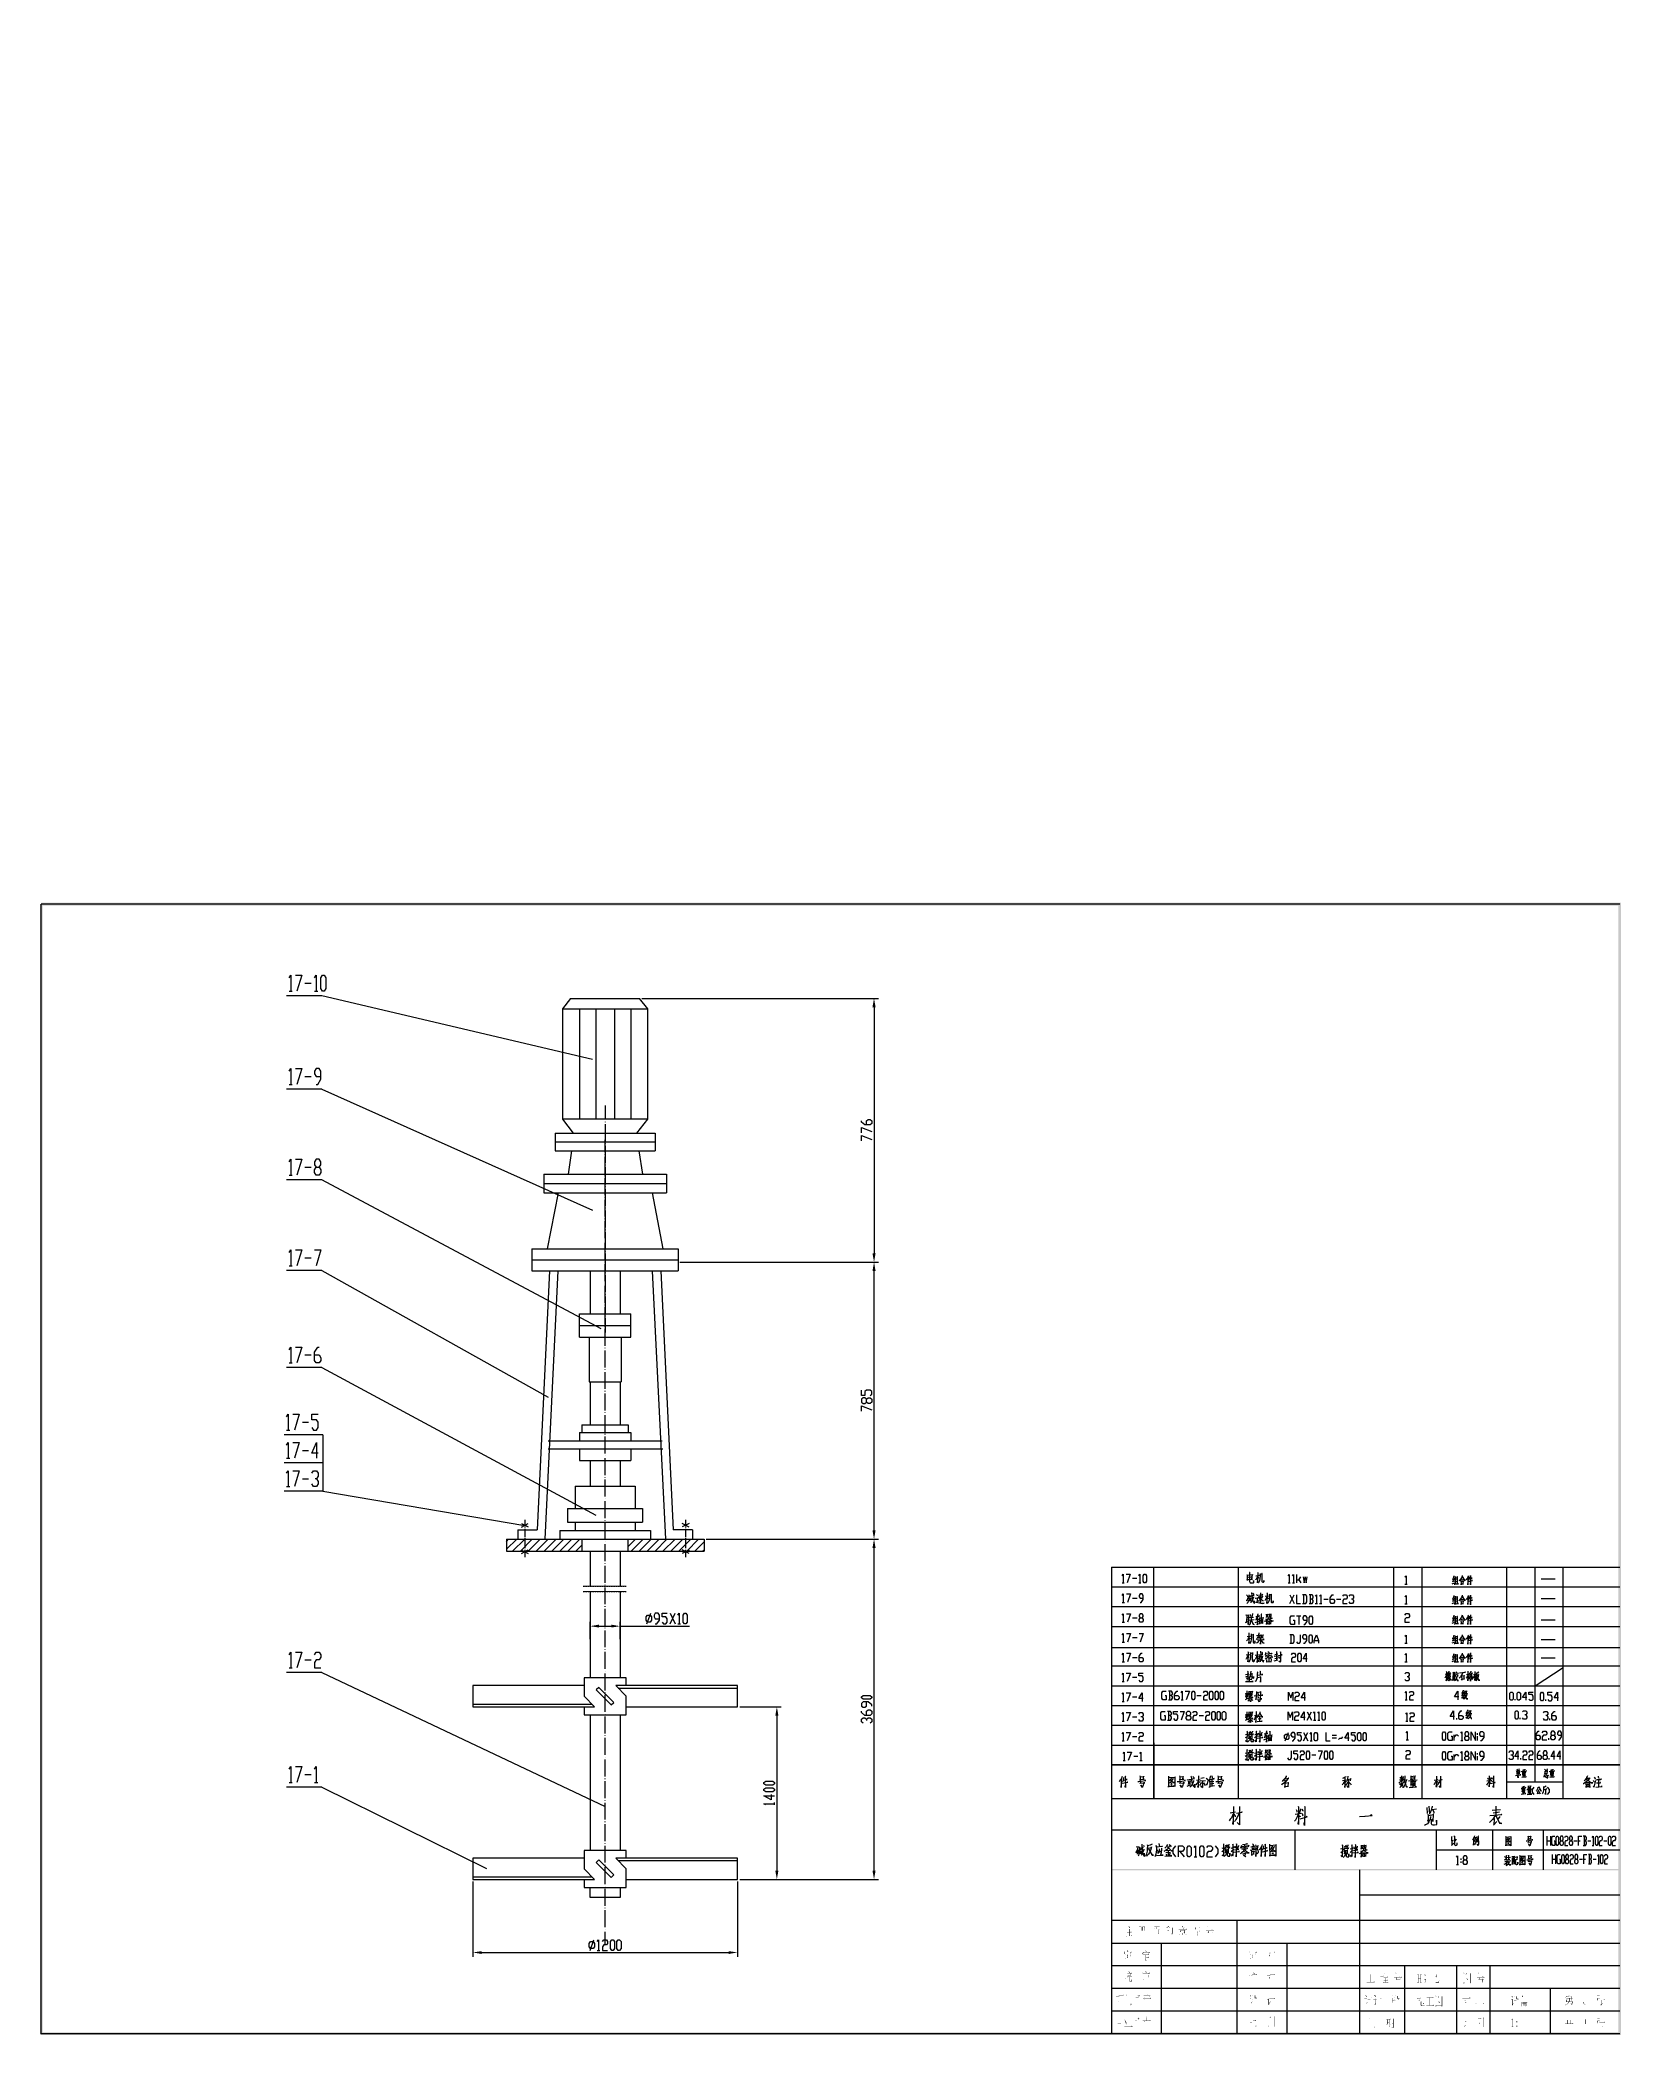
# Model space of a CAD drawing. Header units: millimetres. Extents: x -284 to 814, y -766 to 620.
import ezdxf

# ---------------------------------------------------------------- set-up
doc = ezdxf.new("R2010")
doc.units = ezdxf.units.MM
doc.layers.add('1', color=7, linetype='Continuous')

msp = doc.modelspace()

# ---------------------------------------------------------------- texts
at = {"color": 140, "char_height": 8.992, "attachment_point": 1}
for insert in [(0, 620.410189), (75.590551, 620.410189), (211.653543, 620.410189), (257.007874, 620.410189), (362.834646, 620.410189), (165.900283, 592.063732), (271.727055, 592.063732), (50.152252, 563.717276), (65.270362, 563.717276), (80.388472, 563.717276)]:
    msp.add_mtext('{\\fCourier|b1|i0|c0|p8; }', dxfattribs=dict(at, insert=insert))

# ---------------------------------------------------------------- hatches: boundary and pattern name
h = msp.add_hatch(color=0)
h.dxf.hatch_style = 2
h.paths.add_polyline_path([(-282.24, 20.121732), (-284.22, 20.121732), (-282.24, -763.598268)])
h = msp.add_hatch(color=0)
h.dxf.hatch_style = 2
h.paths.add_polyline_path([(-284.22, 20.121732), (-282.24, -763.598268), (-284.22, -765.578268)])
h = msp.add_hatch(color=0)
h.dxf.hatch_style = 2
h.paths.add_polyline_path([(812.16, 19.041732), (814.14, 21.021732), (-283.32, 19.041732)])
h = msp.add_hatch(color=0)
h.dxf.hatch_style = 2
h.paths.add_polyline_path([(814.14, 21.021732), (-283.32, 19.041732), (-283.32, 21.021732)])
h = msp.add_hatch(color=0)
h.dxf.hatch_style = 2
h.paths.add_polyline_path([(814.14, -765.578268), (812.16, 19.041732), (814.14, 21.021732)])
h = msp.add_hatch(color=0)
h.dxf.hatch_style = 2
h.paths.add_polyline_path([(812.16, -763.598268), (814.14, -765.578268), (812.16, 19.041732)])
h = msp.add_hatch(color=0)
h.dxf.hatch_style = 2
h.paths.add_polyline_path([(-100.44, -43.598268), (-100.62, -43.958268), (-100.98, -43.958268), (-101.16, -43.598268), (-101.16, -43.418268), (-100.98, -43.238268), (-100.62, -43.238268), (-100.44, -43.418268)])
h = msp.add_hatch(color=0)
h.dxf.hatch_style = 2
h.paths.add_polyline_path([(294.12, -51.518268), (296.28, -51.518268), (295.2, -45.398268)])
h = msp.add_hatch(color=0)
h.dxf.hatch_style = 2
h.paths.add_polyline_path([(-100.44, -108.398268), (-100.62, -108.758268), (-100.98, -108.758268), (-101.16, -108.398268), (-100.98, -108.038268), (-100.62, -108.038268)])
h = msp.add_hatch(color=0)
h.dxf.hatch_style = 2
h.paths.add_polyline_path([(-100.44, -171.398268), (-100.62, -171.758268), (-100.98, -171.758268), (-101.16, -171.398268), (-100.98, -171.038268), (-100.62, -171.038268)])
h = msp.add_hatch(color=0)
h.dxf.hatch_style = 2
h.paths.add_polyline_path([(-100.44, -234.398268), (-100.62, -234.758268), (-100.98, -234.758268), (-101.16, -234.398268), (-100.98, -234.038268), (-100.62, -234.038268)])
h = msp.add_hatch(color=0)
h.dxf.hatch_style = 2
h.paths.add_polyline_path([(294.12, -222.518268), (296.28, -222.518268), (295.2, -228.638268)])
h = msp.add_hatch(color=0)
h.dxf.hatch_style = 2
h.paths.add_polyline_path([(294.12, -234.758268), (296.28, -234.758268), (295.2, -228.638268)])
h = msp.add_hatch(color=0)
h.dxf.hatch_style = 2
h.paths.add_polyline_path([(-100.44, -301.898268), (-100.62, -302.258268), (-100.98, -302.258268), (-101.16, -301.898268), (-100.98, -301.538268), (-100.62, -301.538268)])
h = msp.add_hatch(color=0)
h.dxf.hatch_style = 2
h.paths.add_polyline_path([(-99.72, -348.518268), (-99.9, -348.878268), (-100.26, -348.878268), (-100.44, -348.518268), (-100.26, -348.158268), (-99.9, -348.158268)])
h = msp.add_hatch(color=0)
h.dxf.hatch_style = 2
h.paths.add_polyline_path([(-99.72, -368.138268), (-99.9, -368.498268), (-100.26, -368.498268), (-100.44, -368.138268), (-100.26, -367.778268), (-99.9, -367.778268)])
h = msp.add_hatch(color=0)
h.dxf.hatch_style = 2
h.paths.add_polyline_path([(-99.72, -387.758268), (-99.9, -388.118268), (-100.26, -388.118268), (-100.44, -387.758268), (-100.26, -387.398268), (-99.9, -387.398268)])
h = msp.add_hatch(color=0)
h.dxf.hatch_style = 2
h.paths.add_polyline_path([(294.12, -414.938268), (296.28, -414.938268), (295.2, -421.058268)])
h = msp.add_hatch(color=0)
h.dxf.hatch_style = 2
h.paths.add_polyline_path([(294.12, -427.178268), (296.28, -427.178268), (295.2, -421.058268)])
h = msp.add_hatch(color=0)
h.dxf.hatch_style = 2
h.paths.add_polyline_path([(94.68, -453.818268), (94.5, -454.178268), (94.14, -454.178268), (93.96, -453.818268), (94.14, -453.458268), (94.5, -453.458268)])
h = msp.add_hatch(color=0)
h.dxf.hatch_style = 2
h.paths.add_polyline_path([(94.68, -457.418268), (94.5, -457.778268), (94.14, -457.778268), (93.96, -457.418268), (94.14, -457.058268), (94.5, -457.058268)])
h = msp.add_hatch(color=0)
h.dxf.hatch_style = 2
h.paths.add_polyline_path([(94.86, -453.818268), (94.68, -454.178268), (94.32, -454.178268), (94.14, -453.818268), (94.32, -453.458268), (94.68, -453.458268)])
h = msp.add_hatch(color=0)
h.dxf.hatch_style = 2
h.paths.add_polyline_path([(94.86, -457.418268), (94.68, -457.778268), (94.32, -457.778268), (94.14, -457.418268), (94.32, -457.058268), (94.68, -457.058268)])
h = msp.add_hatch(color=0)
h.dxf.hatch_style = 2
h.paths.add_polyline_path([(96.3, -453.818268), (96.12, -454.178268), (95.76, -454.178268), (95.58, -453.818268), (95.76, -453.458268), (96.12, -453.458268)])
h = msp.add_hatch(color=0)
h.dxf.hatch_style = 2
h.paths.add_polyline_path([(96.3, -457.418268), (96.12, -457.778268), (95.76, -457.778268), (95.58, -457.418268), (95.76, -457.058268), (96.12, -457.058268)])
h = msp.add_hatch(color=0)
h.dxf.hatch_style = 2
h.paths.add_polyline_path([(96.48, -453.818268), (96.3, -454.178268), (95.94, -454.178268), (95.76, -453.818268), (95.94, -453.458268), (96.3, -453.458268)])
h = msp.add_hatch(color=0)
h.dxf.hatch_style = 2
h.paths.add_polyline_path([(96.48, -457.418268), (96.3, -457.778268), (95.94, -457.778268), (95.76, -457.418268), (95.94, -457.058268), (96.3, -457.058268)])
h = msp.add_hatch(color=0)
h.dxf.hatch_style = 2
h.paths.add_polyline_path([(97.92, -453.818268), (97.74, -454.178268), (97.38, -454.178268), (97.2, -453.818268), (97.38, -453.458268), (97.74, -453.458268)])
h = msp.add_hatch(color=0)
h.dxf.hatch_style = 2
h.paths.add_polyline_path([(97.92, -457.418268), (97.74, -457.778268), (97.38, -457.778268), (97.2, -457.418268), (97.38, -457.058268), (97.74, -457.058268)])
h = msp.add_hatch(color=0)
h.dxf.hatch_style = 2
h.paths.add_polyline_path([(98.1, -453.818268), (97.92, -454.178268), (97.56, -454.178268), (97.38, -453.818268), (97.56, -453.458268), (97.92, -453.458268)])
h = msp.add_hatch(color=0)
h.dxf.hatch_style = 2
h.paths.add_polyline_path([(98.1, -457.418268), (97.92, -457.778268), (97.56, -457.778268), (97.38, -457.418268), (97.56, -457.058268), (97.92, -457.058268)])
h = msp.add_hatch(color=0)
h.dxf.hatch_style = 2
h.paths.add_polyline_path([(99.54, -453.818268), (99.36, -454.178268), (99, -454.178268), (98.82, -453.818268), (99, -453.458268), (99.36, -453.458268)])
h = msp.add_hatch(color=0)
h.dxf.hatch_style = 2
h.paths.add_polyline_path([(99.54, -457.418268), (99.36, -457.778268), (99, -457.778268), (98.82, -457.418268), (99, -457.058268), (99.36, -457.058268)])
h = msp.add_hatch(color=0)
h.dxf.hatch_style = 2
h.paths.add_polyline_path([(99.72, -453.818268), (99.54, -454.178268), (99.18, -454.178268), (99, -453.818268), (99.18, -453.458268), (99.54, -453.458268)])
h = msp.add_hatch(color=0)
h.dxf.hatch_style = 2
h.paths.add_polyline_path([(99.72, -457.418268), (99.54, -457.778268), (99.18, -457.778268), (99, -457.418268), (99.18, -457.058268), (99.54, -457.058268)])
h = msp.add_hatch(color=0)
h.dxf.hatch_style = 2
h.paths.add_polyline_path([(101.16, -453.818268), (100.98, -454.178268), (100.62, -454.178268), (100.44, -453.818268), (100.62, -453.458268), (100.98, -453.458268)])
h = msp.add_hatch(color=0)
h.dxf.hatch_style = 2
h.paths.add_polyline_path([(101.16, -457.418268), (100.98, -457.778268), (100.62, -457.778268), (100.44, -457.418268), (100.62, -457.058268), (100.98, -457.058268)])
h = msp.add_hatch(color=0)
h.dxf.hatch_style = 2
h.paths.add_polyline_path([(101.34, -453.818268), (101.16, -454.178268), (100.8, -454.178268), (100.62, -453.818268), (100.8, -453.458268), (101.16, -453.458268)])
h = msp.add_hatch(color=0)
h.dxf.hatch_style = 2
h.paths.add_polyline_path([(101.34, -457.418268), (101.16, -457.778268), (100.8, -457.778268), (100.62, -457.418268), (100.8, -457.058268), (101.16, -457.058268)])
h = msp.add_hatch(color=0)
h.dxf.hatch_style = 2
h.paths.add_polyline_path([(102.78, -453.818268), (102.6, -454.178268), (102.24, -454.178268), (102.06, -453.818268), (102.24, -453.458268), (102.6, -453.458268)])
h = msp.add_hatch(color=0)
h.dxf.hatch_style = 2
h.paths.add_polyline_path([(102.78, -457.418268), (102.6, -457.778268), (102.24, -457.778268), (102.06, -457.418268), (102.24, -457.058268), (102.6, -457.058268)])
h = msp.add_hatch(color=0)
h.dxf.hatch_style = 2
h.paths.add_polyline_path([(102.96, -453.818268), (102.78, -454.178268), (102.42, -454.178268), (102.24, -453.818268), (102.42, -453.458268), (102.78, -453.458268)])
h = msp.add_hatch(color=0)
h.dxf.hatch_style = 2
h.paths.add_polyline_path([(102.96, -457.418268), (102.78, -457.778268), (102.42, -457.778268), (102.24, -457.418268), (102.42, -457.058268), (102.78, -457.058268)])
h = msp.add_hatch(color=0)
h.dxf.hatch_style = 2
h.paths.add_polyline_path([(104.4, -453.818268), (104.22, -454.178268), (103.86, -454.178268), (103.68, -453.818268), (103.86, -453.458268), (104.22, -453.458268)])
h = msp.add_hatch(color=0)
h.dxf.hatch_style = 2
h.paths.add_polyline_path([(104.4, -457.418268), (104.22, -457.778268), (103.86, -457.778268), (103.68, -457.418268), (103.86, -457.058268), (104.22, -457.058268)])
h = msp.add_hatch(color=0)
h.dxf.hatch_style = 2
h.paths.add_polyline_path([(104.58, -453.818268), (104.4, -454.178268), (104.04, -454.178268), (103.86, -453.818268), (104.04, -453.458268), (104.4, -453.458268)])
h = msp.add_hatch(color=0)
h.dxf.hatch_style = 2
h.paths.add_polyline_path([(104.58, -457.418268), (104.4, -457.778268), (104.04, -457.778268), (103.86, -457.418268), (104.04, -457.058268), (104.4, -457.058268)])
h = msp.add_hatch(color=0)
h.dxf.hatch_style = 2
h.paths.add_polyline_path([(106.02, -453.818268), (105.84, -454.178268), (105.48, -454.178268), (105.3, -453.818268), (105.48, -453.458268), (105.84, -453.458268)])
h = msp.add_hatch(color=0)
h.dxf.hatch_style = 2
h.paths.add_polyline_path([(106.02, -457.418268), (105.84, -457.778268), (105.48, -457.778268), (105.3, -457.418268), (105.48, -457.058268), (105.84, -457.058268)])
h = msp.add_hatch(color=0)
h.dxf.hatch_style = 2
h.paths.add_polyline_path([(106.2, -453.818268), (106.02, -454.178268), (105.66, -454.178268), (105.48, -453.818268), (105.66, -453.458268), (106.02, -453.458268)])
h = msp.add_hatch(color=0)
h.dxf.hatch_style = 2
h.paths.add_polyline_path([(106.2, -457.418268), (106.02, -457.778268), (105.66, -457.778268), (105.48, -457.418268), (105.66, -457.058268), (106.02, -457.058268)])
h = msp.add_hatch(color=0)
h.dxf.hatch_style = 2
h.paths.add_polyline_path([(107.64, -453.818268), (107.46, -454.178268), (107.1, -454.178268), (106.92, -453.818268), (107.1, -453.458268), (107.46, -453.458268)])
h = msp.add_hatch(color=0)
h.dxf.hatch_style = 2
h.paths.add_polyline_path([(107.64, -457.418268), (107.46, -457.778268), (107.1, -457.778268), (106.92, -457.418268), (107.1, -457.058268), (107.46, -457.058268)])
h = msp.add_hatch(color=0)
h.dxf.hatch_style = 2
h.paths.add_polyline_path([(107.82, -453.818268), (107.64, -454.178268), (107.28, -454.178268), (107.1, -453.818268), (107.28, -453.458268), (107.64, -453.458268)])
h = msp.add_hatch(color=0)
h.dxf.hatch_style = 2
h.paths.add_polyline_path([(107.82, -457.418268), (107.64, -457.778268), (107.28, -457.778268), (107.1, -457.418268), (107.28, -457.058268), (107.64, -457.058268)])
h = msp.add_hatch(color=0)
h.dxf.hatch_style = 2
h.paths.add_polyline_path([(109.26, -453.818268), (109.08, -454.178268), (108.72, -454.178268), (108.54, -453.818268), (108.72, -453.458268), (109.08, -453.458268)])
h = msp.add_hatch(color=0)
h.dxf.hatch_style = 2
h.paths.add_polyline_path([(109.26, -457.418268), (109.08, -457.778268), (108.72, -457.778268), (108.54, -457.418268), (108.72, -457.058268), (109.08, -457.058268)])
h = msp.add_hatch(color=0)
h.dxf.hatch_style = 2
h.paths.add_polyline_path([(109.44, -453.818268), (109.26, -454.178268), (108.9, -454.178268), (108.72, -453.818268), (108.9, -453.458268), (109.26, -453.458268)])
h = msp.add_hatch(color=0)
h.dxf.hatch_style = 2
h.paths.add_polyline_path([(109.44, -457.418268), (109.26, -457.778268), (108.9, -457.778268), (108.72, -457.418268), (108.9, -457.058268), (109.26, -457.058268)])
h = msp.add_hatch(color=0)
h.dxf.hatch_style = 2
h.paths.add_polyline_path([(110.88, -453.818268), (110.7, -454.178268), (110.34, -454.178268), (110.16, -453.818268), (110.34, -453.458268), (110.7, -453.458268)])
h = msp.add_hatch(color=0)
h.dxf.hatch_style = 2
h.paths.add_polyline_path([(110.88, -457.418268), (110.7, -457.778268), (110.34, -457.778268), (110.16, -457.418268), (110.34, -457.058268), (110.7, -457.058268)])
h = msp.add_hatch(color=0)
h.dxf.hatch_style = 2
h.paths.add_polyline_path([(111.06, -453.818268), (110.88, -454.178268), (110.52, -454.178268), (110.34, -453.818268), (110.52, -453.458268), (110.88, -453.458268)])
h = msp.add_hatch(color=0)
h.dxf.hatch_style = 2
h.paths.add_polyline_path([(111.06, -457.418268), (110.88, -457.778268), (110.52, -457.778268), (110.34, -457.418268), (110.52, -457.058268), (110.88, -457.058268)])
h = msp.add_hatch(color=0)
h.dxf.hatch_style = 2
h.paths.add_polyline_path([(112.5, -453.818268), (112.32, -454.178268), (111.96, -454.178268), (111.78, -453.818268), (111.96, -453.458268), (112.32, -453.458268)])
h = msp.add_hatch(color=0)
h.dxf.hatch_style = 2
h.paths.add_polyline_path([(112.5, -457.418268), (112.32, -457.778268), (111.96, -457.778268), (111.78, -457.418268), (111.96, -457.058268), (112.32, -457.058268)])
h = msp.add_hatch(color=0)
h.dxf.hatch_style = 2
h.paths.add_polyline_path([(112.68, -453.818268), (112.5, -454.178268), (112.14, -454.178268), (111.96, -453.818268), (112.14, -453.458268), (112.5, -453.458268)])
h = msp.add_hatch(color=0)
h.dxf.hatch_style = 2
h.paths.add_polyline_path([(112.68, -457.418268), (112.5, -457.778268), (112.14, -457.778268), (111.96, -457.418268), (112.14, -457.058268), (112.5, -457.058268)])
h = msp.add_hatch(color=0)
h.dxf.hatch_style = 2
h.paths.add_polyline_path([(114.12, -453.818268), (113.94, -454.178268), (113.58, -454.178268), (113.4, -453.818268), (113.58, -453.458268), (113.94, -453.458268)])
h = msp.add_hatch(color=0)
h.dxf.hatch_style = 2
h.paths.add_polyline_path([(114.12, -457.418268), (113.94, -457.778268), (113.58, -457.778268), (113.4, -457.418268), (113.58, -457.058268), (113.94, -457.058268)])
h = msp.add_hatch(color=0)
h.dxf.hatch_style = 2
h.paths.add_polyline_path([(114.3, -453.818268), (114.12, -454.178268), (113.76, -454.178268), (113.58, -453.818268), (113.76, -453.458268), (114.12, -453.458268)])
h = msp.add_hatch(color=0)
h.dxf.hatch_style = 2
h.paths.add_polyline_path([(114.3, -457.418268), (114.12, -457.778268), (113.76, -457.778268), (113.58, -457.418268), (113.76, -457.058268), (114.12, -457.058268)])
h = msp.add_hatch(color=0)
h.dxf.hatch_style = 2
h.paths.add_polyline_path([(115.74, -453.818268), (115.56, -454.178268), (115.2, -454.178268), (115.02, -453.818268), (115.2, -453.458268), (115.56, -453.458268)])
h = msp.add_hatch(color=0)
h.dxf.hatch_style = 2
h.paths.add_polyline_path([(115.74, -457.418268), (115.56, -457.778268), (115.2, -457.778268), (115.02, -457.418268), (115.2, -457.058268), (115.56, -457.058268)])
h = msp.add_hatch(color=0)
h.dxf.hatch_style = 2
h.paths.add_polyline_path([(115.92, -453.818268), (115.74, -454.178268), (115.38, -454.178268), (115.2, -453.818268), (115.38, -453.458268), (115.74, -453.458268)])
h = msp.add_hatch(color=0)
h.dxf.hatch_style = 2
h.paths.add_polyline_path([(115.92, -457.418268), (115.74, -457.778268), (115.38, -457.778268), (115.2, -457.418268), (115.38, -457.058268), (115.74, -457.058268)])
h = msp.add_hatch(color=0)
h.dxf.hatch_style = 2
h.paths.add_polyline_path([(117.36, -453.818268), (117.18, -454.178268), (116.82, -454.178268), (116.64, -453.818268), (116.82, -453.458268), (117.18, -453.458268)])
h = msp.add_hatch(color=0)
h.dxf.hatch_style = 2
h.paths.add_polyline_path([(117.36, -457.418268), (117.18, -457.778268), (116.82, -457.778268), (116.64, -457.418268), (116.82, -457.058268), (117.18, -457.058268)])
h = msp.add_hatch(color=0)
h.dxf.hatch_style = 2
h.paths.add_polyline_path([(117.54, -453.818268), (117.36, -454.178268), (117, -454.178268), (116.82, -453.818268), (117, -453.458268), (117.36, -453.458268)])
h = msp.add_hatch(color=0)
h.dxf.hatch_style = 2
h.paths.add_polyline_path([(117.54, -457.418268), (117.36, -457.778268), (117, -457.778268), (116.82, -457.418268), (117, -457.058268), (117.36, -457.058268)])
h = msp.add_hatch(color=0)
h.dxf.hatch_style = 2
h.paths.add_polyline_path([(118.98, -453.818268), (118.8, -454.178268), (118.44, -454.178268), (118.26, -453.818268), (118.44, -453.458268), (118.8, -453.458268)])
h = msp.add_hatch(color=0)
h.dxf.hatch_style = 2
h.paths.add_polyline_path([(118.98, -457.418268), (118.8, -457.778268), (118.44, -457.778268), (118.26, -457.418268), (118.44, -457.058268), (118.8, -457.058268)])
h = msp.add_hatch(color=0)
h.dxf.hatch_style = 2
h.paths.add_polyline_path([(119.16, -453.818268), (118.98, -454.178268), (118.62, -454.178268), (118.44, -453.818268), (118.62, -453.458268), (118.98, -453.458268)])
h = msp.add_hatch(color=0)
h.dxf.hatch_style = 2
h.paths.add_polyline_path([(119.16, -457.418268), (118.98, -457.778268), (118.62, -457.778268), (118.44, -457.418268), (118.62, -457.058268), (118.98, -457.058268)])
h = msp.add_hatch(color=0)
h.dxf.hatch_style = 2
h.paths.add_polyline_path([(120.6, -453.818268), (120.42, -454.178268), (120.06, -454.178268), (119.88, -453.818268), (120.06, -453.458268), (120.42, -453.458268)])
h = msp.add_hatch(color=0)
h.dxf.hatch_style = 2
h.paths.add_polyline_path([(120.6, -457.418268), (120.42, -457.778268), (120.06, -457.778268), (119.88, -457.418268), (120.06, -457.058268), (120.42, -457.058268)])
h = msp.add_hatch(color=0)
h.dxf.hatch_style = 2
h.paths.add_polyline_path([(120.78, -453.818268), (120.6, -454.178268), (120.24, -454.178268), (120.06, -453.818268), (120.24, -453.458268), (120.6, -453.458268)])
h = msp.add_hatch(color=0)
h.dxf.hatch_style = 2
h.paths.add_polyline_path([(120.78, -457.418268), (120.6, -457.778268), (120.24, -457.778268), (120.06, -457.418268), (120.24, -457.058268), (120.6, -457.058268)])
h = msp.add_hatch(color=0)
h.dxf.hatch_style = 2
h.paths.add_polyline_path([(122.22, -453.818268), (122.04, -454.178268), (121.68, -454.178268), (121.5, -453.818268), (121.68, -453.458268), (122.04, -453.458268)])
h = msp.add_hatch(color=0)
h.dxf.hatch_style = 2
h.paths.add_polyline_path([(122.22, -457.418268), (122.04, -457.778268), (121.68, -457.778268), (121.5, -457.418268), (121.68, -457.058268), (122.04, -457.058268)])
h = msp.add_hatch(color=0)
h.dxf.hatch_style = 2
h.paths.add_polyline_path([(122.4, -453.818268), (122.22, -454.178268), (121.86, -454.178268), (121.68, -453.818268), (121.86, -453.458268), (122.22, -453.458268)])
h = msp.add_hatch(color=0)
h.dxf.hatch_style = 2
h.paths.add_polyline_path([(122.4, -457.418268), (122.22, -457.778268), (121.86, -457.778268), (121.68, -457.418268), (121.86, -457.058268), (122.22, -457.058268)])
h = msp.add_hatch(color=0)
h.dxf.hatch_style = 2
h.paths.add_polyline_path([(104.04, -480.458268), (104.04, -482.438268), (97.92, -481.538268)])
h = msp.add_hatch(color=0)
h.dxf.hatch_style = 2
h.paths.add_polyline_path([(112.68, -480.458268), (112.68, -482.438268), (118.8, -481.538268)])
h = msp.add_hatch(color=0)
h.dxf.hatch_style = 2
h.paths.add_polyline_path([(-100.44, -513.758268), (-100.62, -514.118268), (-100.98, -514.118268), (-101.16, -513.758268), (-101.16, -513.578268), (-100.98, -513.398268), (-100.62, -513.398268), (-100.44, -513.578268)])
h = msp.add_hatch(color=0)
h.dxf.hatch_style = 2
h.paths.add_polyline_path([(226.62, -543.638268), (228.78, -543.638268), (227.7, -537.518268)])
h = msp.add_hatch(color=0)
h.dxf.hatch_style = 2
h.paths.add_polyline_path([(-100.44, -593.318268), (-100.62, -593.678268), (-100.98, -593.678268), (-101.16, -593.318268), (-101.16, -593.138268), (-100.98, -592.958268), (-100.62, -592.958268), (-100.44, -593.138268)])
h = msp.add_hatch(color=0)
h.dxf.hatch_style = 2
h.paths.add_polyline_path([(226.62, -651.278268), (228.78, -651.278268), (227.7, -657.398268)])
h = msp.add_hatch(color=0)
h.dxf.hatch_style = 2
h.paths.add_polyline_path([(294.12, -651.278268), (296.28, -651.278268), (295.2, -657.398268)])
h = msp.add_hatch(color=0)
h.dxf.hatch_style = 2
h.paths.add_polyline_path([(460.08, -650.198268), (460.08, -651.098268), (813.24, -650.198268)])
h = msp.add_hatch(color=0)
h.dxf.hatch_style = 2
h.paths.add_polyline_path([(460.08, -651.098268), (813.24, -650.198268), (813.24, -651.098268)])
h = msp.add_hatch(color=0)
h.dxf.hatch_style = 2
h.paths.add_polyline_path([(471.78, -689.798268), (471.78, -689.978268), (471.96, -690.158268), (472.14, -690.338268), (472.14, -690.518268), (472.32, -690.698268), (472.32, -690.878268), (472.32, -691.058268), (472.32, -691.238268), (472.5, -691.238268), (472.68, -691.238268), (472.68, -691.058268), (472.68, -690.698268), (472.68, -690.518268), (472.68, -690.338268), (472.5, -690.338268), (472.32, -690.158268), (472.14, -690.158268), (472.14, -689.978268), (471.96, -689.978268)])
h = msp.add_hatch(color=0)
h.dxf.hatch_style = 2
h.paths.add_polyline_path([(472.68, -693.938268), (472.68, -691.958268), (472.32, -691.958268), (472.32, -693.938268)])
h = msp.add_hatch(color=0)
h.dxf.hatch_style = 2
h.paths.add_polyline_path([(479.34, -690.158268), (479.34, -690.518268), (480.6, -690.518268), (480.6, -693.038268), (480.78, -693.038268), (480.78, -690.698268), (480.96, -690.518268), (479.7, -690.338268)])
h = msp.add_hatch(color=0)
h.dxf.hatch_style = 2
h.paths.add_polyline_path([(480.78, -690.158268), (480.6, -690.338268), (479.7, -690.338268), (480.96, -690.518268)])
h = msp.add_hatch(color=0)
h.dxf.hatch_style = 2
h.paths.add_polyline_path([(481.68, -690.158268), (481.68, -690.518268), (482.04, -690.338268)])
h = msp.add_hatch(color=0)
h.dxf.hatch_style = 2
h.paths.add_polyline_path([(483.12, -690.158268), (482.94, -690.338268), (482.04, -690.338268), (481.68, -690.518268), (481.68, -693.038268), (482.04, -693.038268), (482.04, -690.518268), (483.48, -690.518268)])
h = msp.add_hatch(color=0)
h.dxf.hatch_style = 2
h.paths.add_polyline_path([(483.48, -690.518268), (482.94, -690.518268), (482.94, -693.038268), (483.3, -693.038268), (483.3, -690.698268)])
h = msp.add_hatch(color=0)
h.dxf.hatch_style = 2
h.paths.add_polyline_path([(493.2, -689.978268), (492.84, -690.338268), (489.96, -690.338268), (490.14, -690.698268), (490.32, -690.518268), (490.5, -690.518268), (493.56, -690.518268)])
h = msp.add_hatch(color=0)
h.dxf.hatch_style = 2
h.paths.add_polyline_path([(490.14, -691.598268), (490.14, -691.958268), (491.76, -691.958268), (490.5, -691.958268)])
h = msp.add_hatch(color=0)
h.dxf.hatch_style = 2
h.paths.add_polyline_path([(491.76, -690.518268), (491.58, -690.518268), (491.58, -691.958268), (490.5, -691.958268), (491.76, -691.958268)])
h = msp.add_hatch(color=0)
h.dxf.hatch_style = 2
h.paths.add_polyline_path([(493.38, -692.138268), (492.84, -692.138268), (492.84, -695.018268), (492.84, -695.198268), (492.48, -695.198268), (493.2, -695.378268), (493.2, -692.318268)])
h = msp.add_hatch(color=0)
h.dxf.hatch_style = 2
h.paths.add_polyline_path([(499.86, -689.798268), (499.68, -689.978268), (499.5, -689.978268), (499.5, -690.158268), (499.32, -690.158268), (499.32, -690.338268), (499.14, -690.338268), (498.96, -690.518268), (498.78, -690.518268), (498.6, -690.518268), (498.6, -690.698268), (498.42, -690.698268), (498.24, -690.878268), (498.78, -690.878268), (498.96, -690.698268), (499.14, -690.698268), (499.32, -690.698268), (499.5, -690.518268), (499.68, -690.518268), (499.86, -690.518268), (500.04, -690.518268), (500.04, -690.338268), (500.22, -690.338268)])
h = msp.add_hatch(color=0)
h.dxf.hatch_style = 2
h.paths.add_polyline_path([(499.68, -692.498268), (499.32, -692.858268), (498.24, -692.858268), (500.04, -693.038268)])
h = msp.add_hatch(color=0)
h.dxf.hatch_style = 2
h.paths.add_polyline_path([(500.4, -690.518268), (500.4, -690.878268), (500.76, -690.878268)])
h = msp.add_hatch(color=0)
h.dxf.hatch_style = 2
h.paths.add_polyline_path([(502.74, -690.878268), (502.2, -690.878268), (502.2, -694.838268), (502.2, -695.018268), (502.02, -695.018268), (501.3, -695.018268), (501.48, -695.198268), (501.66, -695.198268), (501.84, -695.378268), (502.02, -695.558268), (502.02, -695.738268), (502.2, -695.558268), (502.38, -695.558268), (502.38, -695.378268), (502.56, -695.198268), (502.56, -691.058268)])
h = msp.add_hatch(color=0)
h.dxf.hatch_style = 2
h.paths.add_polyline_path([(512.1, -691.598268), (511.74, -692.138268), (506.7, -692.138268), (506.88, -692.318268), (507.06, -692.318268), (512.46, -692.318268)])
h = msp.add_hatch(color=0)
h.dxf.hatch_style = 2
h.paths.add_polyline_path([(507.96, -692.678268), (507.96, -693.038268), (510.84, -693.038268), (510.84, -693.938268), (508.32, -693.938268), (511.2, -693.938268), (511.2, -693.218268), (511.38, -693.038268), (508.32, -692.858268)])
h = msp.add_hatch(color=0)
h.dxf.hatch_style = 2
h.paths.add_polyline_path([(511.2, -692.498268), (510.84, -692.858268), (508.32, -692.858268), (511.38, -693.038268)])
h = msp.add_hatch(color=0)
h.dxf.hatch_style = 2
h.paths.add_polyline_path([(509.22, -689.618268), (509.22, -689.798268), (509.22, -689.978268), (509.22, -690.158268), (509.4, -690.158268), (509.4, -690.338268), (509.4, -690.698268), (509.58, -690.698268), (509.76, -690.518268), (509.76, -690.158268), (509.22, -689.798268)])
h = msp.add_hatch(color=0)
h.dxf.hatch_style = 2
h.paths.add_polyline_path([(510.48, -690.878268), (509.94, -692.138268), (510.12, -692.138268), (510.3, -691.778268), (510.48, -691.598268), (510.48, -691.418268), (510.66, -691.238268), (510.84, -691.238268)])
h = msp.add_hatch(color=0)
h.dxf.hatch_style = 2
h.paths.add_polyline_path([(518.4, -690.518268), (518.4, -690.878268), (518.76, -690.878268)])
h = msp.add_hatch(color=0)
h.dxf.hatch_style = 2
h.paths.add_polyline_path([(521.1, -690.518268), (520.92, -690.878268), (518.4, -690.878268), (518.4, -691.058268), (518.4, -691.238268), (518.4, -692.138268), (518.76, -692.138268), (518.76, -691.058268), (521.46, -691.058268)])
h = msp.add_hatch(color=0)
h.dxf.hatch_style = 2
h.paths.add_polyline_path([(521.28, -692.138268), (520.92, -692.318268), (520.92, -692.498268), (521.28, -692.318268)])
h = msp.add_hatch(color=0)
h.dxf.hatch_style = 2
h.paths.add_polyline_path([(530.82, -692.678268), (530.46, -693.038268), (525.78, -693.038268), (525.96, -693.218268), (526.14, -693.218268), (531.18, -693.218268)])
h = msp.add_hatch(color=0)
h.dxf.hatch_style = 2
h.paths.add_polyline_path([(526.86, -689.798268), (526.86, -690.158268), (527.22, -690.158268)])
h = msp.add_hatch(color=0)
h.dxf.hatch_style = 2
h.paths.add_polyline_path([(530.1, -692.138268), (529.74, -692.138268), (529.74, -692.498268), (530.1, -692.318268)])
h = msp.add_hatch(color=0)
h.dxf.hatch_style = 2
h.paths.add_polyline_path([(474.12, -696.278268), (473.76, -696.638268), (470.34, -696.638268), (470.52, -696.998268), (470.7, -696.998268), (470.88, -696.818268), (474.66, -696.818268)])
h = msp.add_hatch(color=0)
h.dxf.hatch_style = 2
h.paths.add_polyline_path([(473.76, -693.578268), (473.4, -693.938268), (470.88, -693.938268), (471.06, -694.298268), (471.24, -694.118268), (471.42, -694.118268), (474.3, -694.118268)])
h = msp.add_hatch(color=0)
h.dxf.hatch_style = 2
h.paths.add_polyline_path([(471.06, -706.718268), (470.88, -706.718268), (471.06, -706.898268), (471.06, -707.078268), (471.24, -707.258268), (471.24, -707.438268), (471.24, -707.618268), (471.42, -707.798268), (471.6, -707.798268), (471.6, -707.618268), (471.78, -707.438268), (471.78, -707.258268), (471.6, -707.258268), (471.6, -707.078268), (471.42, -706.898268), (471.24, -706.718268)])
h = msp.add_hatch(color=0)
h.dxf.hatch_style = 2
h.paths.add_polyline_path([(472.68, -696.638268), (472.68, -694.118268), (472.32, -694.118268), (472.32, -696.638268)])
h = msp.add_hatch(color=0)
h.dxf.hatch_style = 2
h.paths.add_polyline_path([(479.88, -696.278268), (480.42, -696.278268), (480.24, -696.278268)])
h = msp.add_hatch(color=0)
h.dxf.hatch_style = 2
h.paths.add_polyline_path([(482.04, -696.458268), (482.04, -696.638268), (482.58, -696.458268)])
h = msp.add_hatch(color=0)
h.dxf.hatch_style = 2
h.paths.add_polyline_path([(483.66, -706.718268), (483.66, -706.898268), (483.84, -707.258268), (484.02, -707.438268), (484.02, -707.618268), (484.02, -707.798268), (484.02, -707.978268), (484.2, -707.978268), (484.2, -707.798268), (484.38, -707.798268), (484.38, -707.618268), (484.38, -707.438268), (484.38, -707.258268), (484.2, -707.258268), (484.2, -707.078268), (484.02, -707.078268), (484.02, -706.898268), (483.84, -706.898268)])
h = msp.add_hatch(color=0)
h.dxf.hatch_style = 2
h.paths.add_polyline_path([(501.48, -695.018268), (501.3, -695.018268), (502.02, -695.018268), (501.66, -695.018268)])
h = msp.add_hatch(color=0)
h.dxf.hatch_style = 2
h.paths.add_polyline_path([(511.92, -695.378268), (511.56, -695.738268), (506.88, -695.738268), (507.06, -696.098268), (507.24, -696.098268), (507.42, -695.918268), (512.28, -695.918268)])
h = msp.add_hatch(color=0)
h.dxf.hatch_style = 2
h.paths.add_polyline_path([(507.96, -693.038268), (507.96, -693.938268), (510.84, -694.118268), (510.84, -694.658268), (508.32, -694.658268), (511.2, -694.658268), (511.2, -693.938268), (508.32, -693.938268), (508.32, -693.038268), (510.84, -693.038268)])
h = msp.add_hatch(color=0)
h.dxf.hatch_style = 2
h.paths.add_polyline_path([(509.4, -694.838268), (509.4, -695.738268), (509.76, -695.738268), (509.76, -694.838268), (510.84, -694.838268)])
h = msp.add_hatch(color=0)
h.dxf.hatch_style = 2
h.paths.add_polyline_path([(511.2, -694.838268), (509.4, -694.838268), (510.84, -694.838268), (510.84, -695.198268), (511.2, -695.018268)])
h = msp.add_hatch(color=0)
h.dxf.hatch_style = 2
h.paths.add_polyline_path([(518.04, -694.118268), (516.78, -694.298268), (517.86, -694.298268), (518.04, -694.298268)])
h = msp.add_hatch(color=0)
h.dxf.hatch_style = 2
h.paths.add_polyline_path([(521.46, -693.038268), (521.1, -693.398268), (519.12, -693.398268), (521.64, -693.398268)])
h = msp.add_hatch(color=0)
h.dxf.hatch_style = 2
h.paths.add_polyline_path([(519.48, -693.398268), (519.48, -694.838268), (519.12, -694.838268), (519.84, -694.838268), (519.84, -693.398268), (520.38, -693.398268)])
h = msp.add_hatch(color=0)
h.dxf.hatch_style = 2
h.paths.add_polyline_path([(519.84, -695.018268), (519.48, -695.018268), (519.48, -696.638268), (519.84, -696.458268)])
h = msp.add_hatch(color=0)
h.dxf.hatch_style = 2
h.paths.add_polyline_path([(520.38, -693.398268), (520.38, -694.838268), (520.56, -694.838268), (520.56, -693.398268), (521.28, -693.398268)])
h = msp.add_hatch(color=0)
h.dxf.hatch_style = 2
h.paths.add_polyline_path([(520.38, -695.018268), (520.38, -696.458268), (520.56, -696.278268), (520.56, -695.018268), (521.28, -695.018268)])
h = msp.add_hatch(color=0)
h.dxf.hatch_style = 2
h.paths.add_polyline_path([(520.56, -696.638268), (520.56, -696.818268), (521.1, -696.638268), (520.92, -696.638268), (520.74, -696.638268)])
h = msp.add_hatch(color=0)
h.dxf.hatch_style = 2
h.paths.add_polyline_path([(527.94, -693.218268), (527.58, -693.218268), (527.4, -693.398268), (527.4, -693.578268), (527.4, -693.758268), (527.4, -693.938268), (527.22, -694.118268), (527.22, -694.298268), (527.04, -694.298268), (527.04, -694.478268), (527.4, -694.838268), (527.58, -694.478268), (530.46, -694.478268), (527.58, -694.478268)])
h = msp.add_hatch(color=0)
h.dxf.hatch_style = 2
h.paths.add_polyline_path([(530.1, -694.118268), (529.74, -694.478268), (527.58, -694.478268), (530.46, -694.478268)])
h = msp.add_hatch(color=0)
h.dxf.hatch_style = 2
h.paths.add_polyline_path([(22.68, -707.258268), (22.68, -709.238268), (16.56, -708.158268)])
h = msp.add_hatch(color=0)
h.dxf.hatch_style = 2
h.paths.add_polyline_path([(194.22, -707.258268), (194.22, -709.238268), (200.34, -708.158268)])
h = msp.add_hatch(color=0)
h.dxf.hatch_style = 2
h.paths.add_polyline_path([(469.08, -708.158268), (469.08, -708.338268), (469.08, -708.518268), (468.9, -708.518268), (468.9, -708.698268), (468.9, -708.878268), (468.9, -709.058268), (469.26, -709.058268), (469.26, -708.878268), (469.44, -708.698268), (469.44, -708.518268), (469.44, -708.338268), (469.44, -708.158268), (473.4, -708.158268)])
h = msp.add_hatch(color=0)
h.dxf.hatch_style = 2
h.paths.add_polyline_path([(469.44, -707.438268), (469.26, -707.438268), (469.26, -707.798268), (469.26, -707.978268), (469.08, -708.158268), (469.44, -707.978268)])
h = msp.add_hatch(color=0)
h.dxf.hatch_style = 2
h.paths.add_polyline_path([(473.76, -707.618268), (473.4, -707.978268), (469.44, -707.978268), (469.08, -708.158268), (473.4, -708.158268), (473.04, -708.878268), (473.22, -709.058268), (473.22, -708.878268), (473.76, -708.338268), (473.94, -708.338268), (473.94, -708.158268), (474.12, -708.158268)])
h = msp.add_hatch(color=0)
h.dxf.hatch_style = 2
h.paths.add_polyline_path([(469.44, -709.418268), (469.62, -709.418268), (469.62, -709.598268), (469.8, -709.598268)])
h = msp.add_hatch(color=0)
h.dxf.hatch_style = 2
h.paths.add_polyline_path([(469.62, -712.298268), (469.62, -712.478268), (469.44, -712.658268), (469.44, -712.838268), (469.8, -712.478268), (469.8, -712.298268), (471.24, -712.298268)])
h = msp.add_hatch(color=0)
h.dxf.hatch_style = 2
h.paths.add_polyline_path([(473.4, -709.598268), (471.24, -709.778268), (473.04, -709.778268), (473.04, -710.858268), (469.8, -710.858268), (473.22, -710.858268), (473.22, -709.958268)])
h = msp.add_hatch(color=0)
h.dxf.hatch_style = 2
h.paths.add_polyline_path([(471.24, -709.778268), (471.24, -710.858268), (471.6, -710.858268), (471.6, -709.778268), (473.04, -709.778268)])
h = msp.add_hatch(color=0)
h.dxf.hatch_style = 2
h.paths.add_polyline_path([(471.24, -711.038268), (471.24, -712.118268), (471.6, -712.118268), (471.6, -711.038268), (473.04, -711.038268)])
h = msp.add_hatch(color=0)
h.dxf.hatch_style = 2
h.paths.add_polyline_path([(481.86, -708.338268), (481.86, -708.518268), (481.86, -708.698268), (481.68, -708.698268), (481.68, -708.878268), (481.5, -709.058268), (481.5, -709.238268), (481.68, -709.238268), (481.86, -709.238268), (482.04, -709.238268), (482.04, -709.058268), (482.04, -708.878268), (482.22, -708.698268), (482.22, -708.338268), (486, -708.338268)])
h = msp.add_hatch(color=0)
h.dxf.hatch_style = 2
h.paths.add_polyline_path([(486, -709.238268), (485.64, -709.778268), (481.68, -709.778268), (481.86, -709.958268), (482.04, -709.958268), (482.22, -709.958268), (486.36, -709.958268)])
h = msp.add_hatch(color=0)
h.dxf.hatch_style = 2
h.paths.add_polyline_path([(486.36, -707.798268), (486, -708.158268), (482.22, -708.158268), (481.86, -708.338268), (486, -708.338268), (485.82, -709.238268), (486, -708.878268), (486.36, -708.518268), (486.54, -708.518268), (486.72, -708.518268)])
h = msp.add_hatch(color=0)
h.dxf.hatch_style = 2
h.paths.add_polyline_path([(482.22, -707.798268), (482.04, -707.798268), (482.04, -707.978268), (481.86, -708.338268), (482.22, -708.158268)])
h = msp.add_hatch(color=0)
h.dxf.hatch_style = 2
h.paths.add_polyline_path([(484.2, -709.958268), (483.84, -709.958268), (483.84, -713.198268), (483.48, -713.378268), (483.48, -713.558268), (483.66, -713.558268), (485.28, -713.558268), (484.92, -713.558268), (484.56, -713.558268), (484.38, -713.378268), (484.2, -713.378268), (484.2, -711.758268), (486.18, -711.758268), (484.2, -711.578268)])
h = msp.add_hatch(color=0)
h.dxf.hatch_style = 2
h.paths.add_polyline_path([(485.64, -711.038268), (485.28, -711.578268), (484.2, -711.578268), (486.18, -711.758268)])
h = msp.add_hatch(color=0)
h.dxf.hatch_style = 2
h.paths.add_polyline_path([(560.7, -707.618268), (560.34, -707.978268), (556.38, -707.978268), (556.02, -708.158268), (560.34, -708.158268), (559.98, -708.878268), (560.16, -709.058268), (560.16, -708.878268), (560.34, -708.698268), (560.7, -708.338268), (560.88, -708.338268), (560.88, -708.158268), (561.06, -708.158268)])
h = msp.add_hatch(color=0)
h.dxf.hatch_style = 2
h.paths.add_polyline_path([(556.38, -707.618268), (556.2, -707.618268), (556.2, -707.798268), (556.2, -707.978268), (556.02, -708.158268), (556.38, -707.978268)])
h = msp.add_hatch(color=0)
h.dxf.hatch_style = 2
h.paths.add_polyline_path([(556.38, -709.418268), (556.38, -709.598268), (556.74, -709.598268)])
h = msp.add_hatch(color=0)
h.dxf.hatch_style = 2
h.paths.add_polyline_path([(556.56, -712.298268), (556.38, -712.478268), (556.38, -712.838268), (556.74, -712.658268), (556.74, -712.298268), (558.18, -712.298268)])
h = msp.add_hatch(color=0)
h.dxf.hatch_style = 2
h.paths.add_polyline_path([(560.34, -709.778268), (558.18, -709.778268), (559.98, -709.778268), (559.98, -710.858268), (556.74, -710.858268), (560.16, -710.858268), (560.16, -709.958268)])
h = msp.add_hatch(color=0)
h.dxf.hatch_style = 2
h.paths.add_polyline_path([(558.18, -709.778268), (558.18, -710.858268), (558.54, -710.858268), (558.54, -709.778268), (559.98, -709.778268)])
h = msp.add_hatch(color=0)
h.dxf.hatch_style = 2
h.paths.add_polyline_path([(558.18, -711.038268), (558.18, -712.118268), (558.54, -712.118268), (558.54, -711.038268), (559.98, -711.038268)])
h = msp.add_hatch(color=0)
h.dxf.hatch_style = 2
h.paths.add_polyline_path([(570.06, -708.338268), (569.88, -708.698268), (568.26, -708.698268), (568.44, -708.878268), (568.62, -708.878268), (570.6, -708.878268)])
h = msp.add_hatch(color=0)
h.dxf.hatch_style = 2
h.paths.add_polyline_path([(569.7, -709.778268), (569.52, -709.778268), (569.52, -709.958268), (569.7, -710.138268), (569.88, -710.318268), (569.88, -710.498268), (569.88, -710.678268), (570.06, -710.858268), (570.24, -710.858268), (570.24, -710.678268), (570.24, -710.318268), (570.24, -710.138268), (570.06, -710.138268), (570.06, -709.958268), (569.88, -709.958268), (569.88, -709.778268)])
h = msp.add_hatch(color=0)
h.dxf.hatch_style = 2
h.paths.add_polyline_path([(573.3, -707.618268), (573.12, -707.978268), (570.42, -707.978268), (570.6, -708.338268), (570.78, -708.158268), (573.84, -708.158268)])
h = msp.add_hatch(color=0)
h.dxf.hatch_style = 2
h.paths.add_polyline_path([(469.26, -721.658268), (469.26, -721.838268), (469.62, -721.838268)])
h = msp.add_hatch(color=0)
h.dxf.hatch_style = 2
h.paths.add_polyline_path([(469.62, -726.158268), (469.62, -726.338268), (470.16, -726.338268), (469.98, -726.338268), (469.98, -726.158268), (469.8, -726.158268)])
h = msp.add_hatch(color=0)
h.dxf.hatch_style = 2
h.paths.add_polyline_path([(473.76, -724.718268), (473.58, -725.078268), (470.88, -725.078268), (471.24, -725.438268), (471.42, -725.258268), (474.3, -725.258268)])
h = msp.add_hatch(color=0)
h.dxf.hatch_style = 2
h.paths.add_polyline_path([(471.96, -721.118268), (471.96, -721.298268), (472.14, -721.478268), (472.32, -721.658268), (472.32, -721.838268), (472.32, -722.018268), (472.32, -722.198268), (472.5, -722.378268), (471.24, -722.378268), (472.5, -722.378268), (472.68, -722.378268), (472.86, -722.018268), (472.68, -721.838268), (472.68, -721.658268), (472.5, -721.658268), (472.32, -721.478268), (472.14, -721.298268)])
h = msp.add_hatch(color=0)
h.dxf.hatch_style = 2
h.paths.add_polyline_path([(473.76, -722.198268), (473.58, -722.378268), (472.5, -722.378268), (471.24, -722.558268), (473.58, -722.558268), (473.4, -723.458268), (473.58, -723.638268), (473.58, -723.458268), (473.76, -723.278268), (473.76, -723.098268), (473.94, -722.918268), (473.94, -722.738268), (474.3, -722.738268)])
h = msp.add_hatch(color=0)
h.dxf.hatch_style = 2
h.paths.add_polyline_path([(471.24, -722.198268), (471.24, -722.558268), (472.5, -722.378268), (471.24, -722.378268)])
h = msp.add_hatch(color=0)
h.dxf.hatch_style = 2
h.paths.add_polyline_path([(473.22, -723.458268), (473.04, -723.818268), (471.42, -723.818268), (471.6, -724.178268), (471.78, -724.178268), (471.96, -723.998268), (473.76, -723.998268)])
h = msp.add_hatch(color=0)
h.dxf.hatch_style = 2
h.paths.add_polyline_path([(473.04, -725.258268), (472.68, -725.258268), (472.68, -727.958268), (472.68, -728.138268), (473.4, -728.138268), (473.22, -728.138268), (473.22, -727.958268), (473.04, -727.958268), (473.04, -727.778268)])
h = msp.add_hatch(color=0)
h.dxf.hatch_style = 2
h.paths.add_polyline_path([(474.12, -726.698268), (474.12, -726.878268), (473.94, -727.058268), (473.94, -727.778268), (473.94, -727.958268), (473.94, -728.138268), (472.68, -728.138268), (472.68, -728.318268), (472.86, -728.318268), (472.86, -728.498268), (473.04, -728.498268), (473.94, -728.498268), (474.12, -728.498268), (474.3, -728.318268), (474.3, -728.138268), (474.48, -727.958268), (474.3, -727.958268), (474.3, -727.778268), (474.3, -727.598268), (474.12, -727.598268)])
h = msp.add_hatch(color=0)
h.dxf.hatch_style = 2
h.paths.add_polyline_path([(486.36, -722.018268), (486.18, -722.378268), (482.04, -722.378268), (481.86, -722.558268), (486.18, -722.558268), (485.82, -723.458268), (486, -723.278268), (486.36, -722.918268), (486.54, -722.918268), (486.72, -722.738268), (486.9, -722.738268)])
h = msp.add_hatch(color=0)
h.dxf.hatch_style = 2
h.paths.add_polyline_path([(482.04, -722.018268), (481.86, -722.198268), (481.86, -722.378268), (481.86, -722.558268), (482.04, -722.378268)])
h = msp.add_hatch(color=0)
h.dxf.hatch_style = 2
h.paths.add_polyline_path([(482.22, -723.818268), (482.22, -724.178268), (482.58, -724.178268)])
h = msp.add_hatch(color=0)
h.dxf.hatch_style = 2
h.paths.add_polyline_path([(482.22, -726.698268), (482.22, -727.238268), (482.58, -727.058268), (482.58, -726.878268), (484.02, -726.878268)])
h = msp.add_hatch(color=0)
h.dxf.hatch_style = 2
h.paths.add_polyline_path([(486.18, -724.178268), (484.02, -724.178268), (485.64, -724.178268), (485.64, -725.438268), (482.58, -725.438268), (486, -725.438268), (486, -724.358268)])
h = msp.add_hatch(color=0)
h.dxf.hatch_style = 2
h.paths.add_polyline_path([(483.66, -721.118268), (483.66, -721.298268), (483.66, -721.478268), (483.84, -721.478268), (483.84, -721.658268), (484.02, -722.018268), (484.02, -722.198268), (484.02, -722.378268), (484.2, -722.378268), (484.38, -722.198268), (484.38, -722.018268), (484.38, -721.838268), (484.38, -721.658268), (484.2, -721.478268), (484.02, -721.298268), (483.84, -721.298268)])
h = msp.add_hatch(color=0)
h.dxf.hatch_style = 2
h.paths.add_polyline_path([(484.02, -724.178268), (484.02, -725.438268), (484.2, -725.438268), (484.2, -724.178268), (485.64, -724.178268)])
h = msp.add_hatch(color=0)
h.dxf.hatch_style = 2
h.paths.add_polyline_path([(484.02, -725.438268), (484.02, -726.698268), (484.2, -726.698268), (484.2, -725.438268), (485.64, -725.438268)])
h = msp.add_hatch(color=0)
h.dxf.hatch_style = 2
h.paths.add_polyline_path([(557.46, -723.638268), (557.28, -723.998268), (555.66, -723.998268), (555.84, -724.358268), (556.02, -724.178268), (557.82, -724.178268)])
h = msp.add_hatch(color=0)
h.dxf.hatch_style = 2
h.paths.add_polyline_path([(560.7, -723.278268), (560.52, -723.638268), (557.64, -723.638268), (557.82, -723.998268), (558, -723.818268), (561.24, -723.818268)])
h = msp.add_hatch(color=0)
h.dxf.hatch_style = 2
h.paths.add_polyline_path([(558.72, -722.198268), (558.72, -722.378268), (558.9, -722.558268), (558.9, -722.738268), (558.9, -722.918268), (559.08, -722.918268), (559.08, -723.098268), (559.08, -723.278268), (559.26, -723.458268), (559.26, -723.638268), (559.44, -723.458268), (559.44, -723.278268), (559.62, -723.098268), (559.62, -722.918268), (559.44, -722.918268), (559.44, -722.738268), (559.26, -722.558268), (559.08, -722.378268), (558.9, -722.198268)])
h = msp.add_hatch(color=0)
h.dxf.hatch_style = 2
h.paths.add_polyline_path([(570.06, -723.638268), (569.88, -724.178268), (568.26, -724.178268), (568.44, -724.358268), (568.62, -724.358268), (570.6, -724.358268)])
h = msp.add_hatch(color=0)
h.dxf.hatch_style = 2
h.paths.add_polyline_path([(569.7, -725.258268), (569.52, -725.258268), (569.7, -725.438268), (569.7, -725.618268), (569.88, -725.798268), (569.88, -725.978268), (569.88, -726.158268), (570.06, -726.338268), (570.24, -726.338268), (570.24, -726.158268), (570.24, -725.798268), (570.24, -725.618268), (570.06, -725.618268), (569.88, -725.258268)])
h = msp.add_hatch(color=0)
h.dxf.hatch_style = 2
h.paths.add_polyline_path([(573.3, -723.098268), (573.12, -723.458268), (570.42, -723.458268), (570.6, -723.818268), (570.78, -723.638268), (573.84, -723.638268)])
h = msp.add_hatch(color=0)
h.dxf.hatch_style = 2
h.paths.add_polyline_path([(642.6, -728.318268), (642.24, -728.678268), (637.38, -728.678268), (637.56, -729.038268), (637.74, -728.858268), (642.96, -728.858268)])
h = msp.add_hatch(color=0)
h.dxf.hatch_style = 2
h.paths.add_polyline_path([(640.44, -728.678268), (640.44, -723.458268), (640.08, -723.458268), (640.08, -728.678268)])
h = msp.add_hatch(color=0)
h.dxf.hatch_style = 2
h.paths.add_polyline_path([(648.9, -724.178268), (648.72, -724.538268), (646.74, -724.538268), (646.92, -724.898268), (647.1, -724.718268), (649.26, -724.718268)])
h = msp.add_hatch(color=0)
h.dxf.hatch_style = 2
h.paths.add_polyline_path([(652.14, -728.678268), (651.78, -729.038268), (648.72, -729.038268), (649.08, -729.398268), (649.26, -729.218268), (652.5, -729.218268)])
h = msp.add_hatch(color=0)
h.dxf.hatch_style = 2
h.paths.add_polyline_path([(651.96, -725.438268), (651.78, -725.798268), (649.26, -725.798268), (649.44, -725.978268), (649.62, -725.978268), (652.32, -725.978268)])
h = msp.add_hatch(color=0)
h.dxf.hatch_style = 2
h.paths.add_polyline_path([(651.96, -727.058268), (651.6, -727.418268), (649.26, -727.418268), (649.44, -727.598268), (649.8, -727.598268), (652.32, -727.598268)])
h = msp.add_hatch(color=0)
h.dxf.hatch_style = 2
h.paths.add_polyline_path([(649.44, -722.378268), (649.44, -722.738268), (649.8, -722.738268)])
h = msp.add_hatch(color=0)
h.dxf.hatch_style = 2
h.paths.add_polyline_path([(650.88, -727.418268), (650.88, -725.978268), (650.52, -725.978268), (650.52, -727.418268)])
h = msp.add_hatch(color=0)
h.dxf.hatch_style = 2
h.paths.add_polyline_path([(650.88, -729.038268), (650.88, -727.598268), (650.52, -727.598268), (650.52, -729.038268)])
h = msp.add_hatch(color=0)
h.dxf.hatch_style = 2
h.paths.add_polyline_path([(651.96, -724.718268), (651.6, -724.718268), (651.6, -725.078268), (651.96, -725.078268)])
h = msp.add_hatch(color=0)
h.dxf.hatch_style = 2
h.paths.add_polyline_path([(661.32, -724.898268), (661.14, -725.438268), (656.28, -725.438268), (656.46, -725.618268), (656.82, -725.618268), (661.86, -725.618268)])
h = msp.add_hatch(color=0)
h.dxf.hatch_style = 2
h.paths.add_polyline_path([(657.54, -722.198268), (657.54, -722.558268), (657.9, -722.558268)])
h = msp.add_hatch(color=0)
h.dxf.hatch_style = 2
h.paths.add_polyline_path([(658.62, -725.618268), (658.08, -725.618268), (658.08, -725.798268), (658.08, -725.978268), (658.08, -726.158268), (657.9, -726.158268), (657.9, -726.338268), (657.9, -726.518268), (657.72, -726.698268), (657.9, -727.238268), (658.08, -726.878268), (660.42, -726.878268), (660.96, -726.878268), (658.26, -726.698268)])
h = msp.add_hatch(color=0)
h.dxf.hatch_style = 2
h.paths.add_polyline_path([(660.6, -726.338268), (660.42, -726.698268), (658.26, -726.698268), (660.96, -726.878268)])
h = msp.add_hatch(color=0)
h.dxf.hatch_style = 2
h.paths.add_polyline_path([(660.6, -724.538268), (660.24, -724.538268), (660.24, -724.898268), (660.6, -724.718268)])
h = msp.add_hatch(color=0)
h.dxf.hatch_style = 2
h.paths.add_polyline_path([(673.74, -723.638268), (672.66, -723.638268), (672.66, -723.818268), (672.84, -723.818268), (673.02, -723.998268), (673.02, -728.678268), (672.84, -728.858268), (672.66, -729.038268), (672.66, -729.218268), (673.74, -729.218268), (673.74, -729.038268), (673.56, -729.038268), (673.38, -728.858268), (673.38, -728.678268), (673.38, -726.338268), (674.82, -726.338268), (673.38, -726.158268), (673.38, -723.998268), (673.38, -723.818268), (673.74, -723.818268)])
h = msp.add_hatch(color=0)
h.dxf.hatch_style = 2
h.paths.add_polyline_path([(675.54, -723.638268), (674.46, -723.638268), (674.46, -723.818268), (674.64, -723.818268), (674.82, -723.818268), (674.82, -726.158268), (673.38, -726.158268), (674.82, -726.338268), (674.82, -728.858268), (674.64, -728.858268), (674.64, -729.038268), (674.46, -729.038268), (674.46, -729.218268), (675.54, -729.218268), (675.54, -729.038268), (675.36, -729.038268), (675.18, -728.858268), (675.18, -728.678268), (675.18, -723.998268), (675.18, -723.818268), (675.36, -723.818268), (675.54, -723.818268)])
h = msp.add_hatch(color=0)
h.dxf.hatch_style = 2
h.paths.add_polyline_path([(678.06, -723.458268), (678.06, -723.638268), (677.88, -723.638268), (677.16, -723.638268), (677.34, -723.638268), (677.7, -723.818268), (677.88, -724.178268), (677.88, -724.358268), (678.06, -724.538268), (678.24, -725.078268), (678.24, -724.898268)])
h = msp.add_hatch(color=0)
h.dxf.hatch_style = 2
h.paths.add_polyline_path([(677.88, -728.678268), (677.7, -728.858268), (677.34, -729.038268), (677.88, -729.038268), (677.88, -728.858268), (678.06, -728.858268), (678.24, -728.858268)])
h = msp.add_hatch(color=0)
h.dxf.hatch_style = 2
h.paths.add_polyline_path([(678.6, -726.698268), (677.52, -726.698268), (677.52, -726.878268), (677.7, -726.878268), (677.88, -727.058268), (677.88, -728.498268), (677.88, -728.678268), (678.24, -728.858268), (678.24, -727.058268), (678.42, -727.058268), (678.42, -726.878268), (678.6, -726.878268)])
h = msp.add_hatch(color=0)
h.dxf.hatch_style = 2
h.paths.add_polyline_path([(685.98, -723.638268), (685.8, -723.818268), (685.8, -723.998268), (685.62, -724.178268), (685.62, -724.358268), (685.44, -724.538268), (685.44, -725.078268), (685.62, -725.258268), (685.62, -725.438268), (685.8, -725.438268), (685.98, -725.258268), (685.98, -725.078268), (685.98, -724.898268), (685.8, -724.538268), (685.8, -724.358268), (685.98, -724.178268), (685.98, -723.998268), (686.16, -723.818268), (686.34, -723.638268), (686.52, -723.638268)])
h = msp.add_hatch(color=0)
h.dxf.hatch_style = 2
h.paths.add_polyline_path([(687.78, -727.778268), (687.6, -727.778268), (687.6, -727.958268), (687.6, -728.138268), (687.42, -728.498268), (687.06, -728.678268), (685.62, -728.678268), (685.44, -728.678268), (685.44, -729.218268), (687.6, -729.218268)])
h = msp.add_hatch(color=0)
h.dxf.hatch_style = 2
h.paths.add_polyline_path([(704.88, -722.198268), (704.88, -722.378268), (704.88, -722.558268), (705.24, -722.558268)])
h = msp.add_hatch(color=0)
h.dxf.hatch_style = 2
h.paths.add_polyline_path([(709.56, -722.558268), (709.2, -722.558268), (709.2, -728.858268), (705.24, -728.858268), (704.88, -728.858268), (704.88, -729.398268), (704.88, -729.578268), (704.88, -729.758268), (705.24, -729.578268), (705.24, -729.038268), (709.2, -729.038268), (709.56, -728.858268), (709.56, -722.738268)])
h = msp.add_hatch(color=0)
h.dxf.hatch_style = 2
h.paths.add_polyline_path([(706.5, -722.558268), (706.5, -722.738268), (706.32, -722.918268), (706.32, -723.098268), (706.14, -723.458268), (706.5, -723.458268), (706.68, -723.458268), (706.68, -723.278268), (706.86, -723.098268), (707.04, -722.918268)])
h = msp.add_hatch(color=0)
h.dxf.hatch_style = 2
h.paths.add_polyline_path([(706.68, -726.158268), (706.68, -726.338268), (706.86, -726.518268), (707.04, -726.698268), (707.22, -726.698268), (707.22, -726.878268), (707.4, -726.878268), (707.4, -727.058268), (707.58, -727.238268), (707.76, -727.238268), (707.76, -726.698268), (707.58, -726.698268), (707.4, -726.518268), (707.04, -726.338268), (706.86, -726.338268)])
h = msp.add_hatch(color=0)
h.dxf.hatch_style = 2
h.paths.add_polyline_path([(709.56, -728.858268), (709.2, -729.038268), (709.2, -729.578268), (709.56, -729.398268), (709.56, -729.038268)])
h = msp.add_hatch(color=0)
h.dxf.hatch_style = 2
h.paths.add_polyline_path([(718.92, -724.898268), (718.56, -725.438268), (713.88, -725.438268), (714.06, -725.618268), (714.24, -725.618268), (719.28, -725.618268)])
h = msp.add_hatch(color=0)
h.dxf.hatch_style = 2
h.paths.add_polyline_path([(714.96, -722.198268), (714.96, -722.378268), (714.96, -722.558268), (715.32, -722.558268)])
h = msp.add_hatch(color=0)
h.dxf.hatch_style = 2
h.paths.add_polyline_path([(716.04, -725.618268), (715.68, -725.618268), (715.68, -725.798268), (715.5, -726.158268), (715.32, -726.518268), (715.32, -726.698268), (715.14, -726.698268), (715.5, -727.238268), (715.68, -726.878268), (718.02, -726.878268), (718.56, -726.878268), (715.68, -726.698268)])
h = msp.add_hatch(color=0)
h.dxf.hatch_style = 2
h.paths.add_polyline_path([(718.2, -726.338268), (717.84, -726.698268), (715.68, -726.698268), (718.56, -726.878268)])
h = msp.add_hatch(color=0)
h.dxf.hatch_style = 2
h.paths.add_polyline_path([(718.56, -726.878268), (718.02, -726.878268), (717.84, -727.238268), (717.84, -727.418268), (717.84, -727.598268), (717.84, -727.958268), (717.84, -728.138268), (717.66, -728.318268), (717.66, -728.498268), (717.66, -728.678268), (717.48, -728.858268), (717.3, -728.858268), (718.02, -729.038268), (718.02, -728.858268), (718.02, -728.678268), (718.02, -728.498268), (718.2, -728.318268), (718.2, -728.138268), (718.2, -727.958268), (718.2, -727.778268), (718.2, -727.418268), (718.38, -727.238268), (718.38, -727.058268)])
h = msp.add_hatch(color=0)
h.dxf.hatch_style = 2
h.paths.add_polyline_path([(718.2, -724.538268), (717.84, -724.538268), (717.84, -724.898268), (718.2, -724.718268)])
h = msp.add_hatch(color=0)
h.dxf.hatch_style = 2
h.paths.add_polyline_path([(464.94, -738.038268), (464.76, -738.398268), (463.14, -738.398268), (463.32, -738.758268), (463.5, -738.578268), (465.48, -738.578268)])
h = msp.add_hatch(color=0)
h.dxf.hatch_style = 2
h.paths.add_polyline_path([(465.3, -741.818268), (464.4, -742.178268), (464.76, -742.178268), (464.94, -742.178268)])
h = msp.add_hatch(color=0)
h.dxf.hatch_style = 2
h.paths.add_polyline_path([(468.18, -737.318268), (468, -737.678268), (465.3, -737.678268), (465.48, -737.858268), (465.66, -737.858268), (465.84, -737.858268), (468.72, -737.858268)])
h = msp.add_hatch(color=0)
h.dxf.hatch_style = 2
h.paths.add_polyline_path([(465.66, -738.938268), (465.66, -739.118268), (466.02, -739.118268)])
h = msp.add_hatch(color=0)
h.dxf.hatch_style = 2
h.paths.add_polyline_path([(470.52, -737.498268), (470.52, -738.038268), (470.88, -737.858268)])
h = msp.add_hatch(color=0)
h.dxf.hatch_style = 2
h.paths.add_polyline_path([(473.94, -743.798268), (473.58, -743.798268), (473.58, -744.878268), (473.94, -744.518268), (473.94, -744.338268), (473.94, -744.158268)])
h = msp.add_hatch(color=0)
h.dxf.hatch_style = 2
h.paths.add_polyline_path([(477, -739.478268), (477, -739.838268), (478.8, -739.658268), (477.36, -739.658268)])
h = msp.add_hatch(color=0)
h.dxf.hatch_style = 2
h.paths.add_polyline_path([(479.52, -737.858268), (479.16, -738.218268), (477.9, -738.218268), (477.36, -738.218268), (479.34, -738.398268), (478.62, -739.658268), (477.36, -739.658268), (478.8, -739.658268), (478.98, -739.298268), (479.16, -739.298268), (479.16, -739.118268), (479.34, -738.938268), (479.34, -738.758268), (479.52, -738.758268), (479.52, -738.578268), (479.7, -738.398268), (479.88, -738.398268)])
h = msp.add_hatch(color=0)
h.dxf.hatch_style = 2
h.paths.add_polyline_path([(487.26, -739.658268), (486.9, -740.018268), (481.86, -740.018268), (482.22, -740.198268), (482.4, -740.198268), (482.58, -740.198268), (487.62, -740.198268)])
h = msp.add_hatch(color=0)
h.dxf.hatch_style = 2
h.paths.add_polyline_path([(486.9, -737.678268), (486.72, -738.038268), (482.4, -738.038268), (482.58, -738.218268), (482.76, -738.218268), (482.94, -738.218268), (487.26, -738.218268)])
h = msp.add_hatch(color=0)
h.dxf.hatch_style = 2
h.paths.add_polyline_path([(486.72, -738.578268), (486.54, -739.118268), (482.58, -739.118268), (482.76, -739.298268), (482.94, -739.298268), (483.12, -739.118268), (487.08, -739.118268)])
h = msp.add_hatch(color=0)
h.dxf.hatch_style = 2
h.paths.add_polyline_path([(483.12, -740.558268), (483.12, -740.738268), (483.3, -740.918268), (483.48, -740.918268)])
h = msp.add_hatch(color=0)
h.dxf.hatch_style = 2
h.paths.add_polyline_path([(484.56, -737.138268), (484.74, -737.318268), (484.74, -738.038268), (484.92, -738.038268), (484.92, -737.678268), (485.1, -737.498268)])
h = msp.add_hatch(color=0)
h.dxf.hatch_style = 2
h.paths.add_polyline_path([(484.92, -739.118268), (484.92, -738.218268), (484.74, -738.218268), (484.74, -739.118268)])
h = msp.add_hatch(color=0)
h.dxf.hatch_style = 2
h.paths.add_polyline_path([(484.92, -740.018268), (484.92, -739.118268), (484.74, -739.118268), (484.74, -740.018268)])
h = msp.add_hatch(color=0)
h.dxf.hatch_style = 2
h.paths.add_polyline_path([(556.74, -739.838268), (556.56, -740.198268), (555.66, -740.198268), (555.84, -740.378268), (556.02, -740.378268), (556.56, -740.378268), (557.28, -740.378268)])
h = msp.add_hatch(color=0)
h.dxf.hatch_style = 2
h.paths.add_polyline_path([(556.38, -737.498268), (556.2, -737.678268), (556.38, -737.858268), (556.56, -738.218268), (556.74, -738.578268), (556.74, -738.758268), (556.74, -738.938268), (556.92, -738.938268), (557.1, -738.938268), (557.1, -738.758268), (557.1, -738.398268), (556.92, -738.038268), (556.74, -738.038268), (556.74, -737.858268), (556.56, -737.858268)])
h = msp.add_hatch(color=0)
h.dxf.hatch_style = 2
h.paths.add_polyline_path([(557.82, -742.358268), (556.92, -743.438268), (557.28, -743.438268), (557.46, -743.078268), (557.64, -742.898268), (557.82, -742.718268), (558, -742.358268)])
h = msp.add_hatch(color=0)
h.dxf.hatch_style = 2
h.paths.add_polyline_path([(557.82, -740.918268), (558, -741.098268), (558.18, -741.098268), (558.36, -740.918268), (559.98, -740.918268)])
h = msp.add_hatch(color=0)
h.dxf.hatch_style = 2
h.paths.add_polyline_path([(558.18, -737.498268), (558.18, -737.858268), (558.54, -737.858268)])
h = msp.add_hatch(color=0)
h.dxf.hatch_style = 2
h.paths.add_polyline_path([(560.16, -737.858268), (559.62, -738.038268), (559.62, -739.838268), (559.8, -740.018268), (559.98, -740.018268), (560.88, -740.018268), (561.06, -740.018268), (561.24, -739.838268), (561.06, -739.658268), (560.16, -739.658268), (559.98, -739.478268), (559.98, -738.038268)])
h = msp.add_hatch(color=0)
h.dxf.hatch_style = 2
h.paths.add_polyline_path([(560.88, -739.478268), (560.7, -739.478268), (560.52, -739.658268), (560.34, -739.658268), (561.06, -739.658268)])
h = msp.add_hatch(color=0)
h.dxf.hatch_style = 2
h.paths.add_polyline_path([(569.34, -740.198268), (569.16, -740.558268), (568.08, -740.558268), (568.26, -740.738268), (568.44, -740.738268), (568.62, -740.738268), (569.16, -740.738268), (569.7, -740.558268)])
h = msp.add_hatch(color=0)
h.dxf.hatch_style = 2
h.paths.add_polyline_path([(569.7, -740.558268), (569.16, -740.738268), (569.16, -743.798268), (569.16, -743.978268), (568.98, -744.158268), (569.34, -744.698268), (569.52, -744.518268), (569.52, -744.338268), (569.7, -744.158268), (569.7, -743.978268), (569.88, -743.798268), (569.52, -743.618268), (569.52, -740.918268)])
h = msp.add_hatch(color=0)
h.dxf.hatch_style = 2
h.paths.add_polyline_path([(570.6, -742.178268), (569.52, -743.618268), (569.88, -743.798268), (569.88, -743.618268), (570.06, -743.618268), (570.06, -743.438268), (570.06, -743.258268), (570.24, -743.078268), (570.24, -742.898268), (570.6, -742.538268), (570.78, -742.178268)])
h = msp.add_hatch(color=0)
h.dxf.hatch_style = 2
h.paths.add_polyline_path([(573.48, -739.838268), (573.12, -740.378268), (569.88, -740.378268), (570.24, -740.558268), (570.42, -740.558268), (570.6, -740.558268), (573.84, -740.558268)])
h = msp.add_hatch(color=0)
h.dxf.hatch_style = 2
h.paths.add_polyline_path([(637.02, -740.018268), (636.84, -740.378268), (635.76, -740.378268), (635.94, -740.558268), (636.12, -740.558268), (636.3, -740.558268), (636.84, -740.558268), (637.38, -740.378268)])
h = msp.add_hatch(color=0)
h.dxf.hatch_style = 2
h.paths.add_polyline_path([(636.48, -737.678268), (636.48, -737.858268), (636.66, -738.038268), (636.66, -738.218268), (636.84, -738.398268), (636.84, -738.578268), (636.84, -738.758268), (636.84, -738.938268), (637.02, -739.118268), (637.2, -739.118268), (637.38, -738.758268), (637.38, -738.578268), (637.2, -738.398268), (637.2, -738.218268), (637.02, -738.218268), (636.84, -738.038268), (636.84, -737.858268)])
h = msp.add_hatch(color=0)
h.dxf.hatch_style = 2
h.paths.add_polyline_path([(638.1, -742.358268), (637.2, -743.438268), (637.56, -743.618268), (637.74, -743.078268), (637.92, -742.898268), (637.92, -742.718268), (638.1, -742.718268), (638.1, -742.538268)])
h = msp.add_hatch(color=0)
h.dxf.hatch_style = 2
h.paths.add_polyline_path([(637.92, -740.918268), (638.1, -741.278268), (638.28, -741.098268), (640.26, -741.098268)])
h = msp.add_hatch(color=0)
h.dxf.hatch_style = 2
h.paths.add_polyline_path([(638.46, -737.678268), (638.46, -738.038268), (638.82, -738.038268)])
h = msp.add_hatch(color=0)
h.dxf.hatch_style = 2
h.paths.add_polyline_path([(640.98, -739.658268), (640.8, -739.658268), (640.8, -739.838268), (640.44, -739.838268), (641.34, -739.838268), (641.16, -739.658268)])
h = msp.add_hatch(color=0)
h.dxf.hatch_style = 2
h.paths.add_polyline_path([(643.32, -740.198268), (642.96, -740.558268), (642.06, -740.558268), (642.24, -740.918268), (642.42, -740.738268), (643.68, -740.738268)])
h = msp.add_hatch(color=0)
h.dxf.hatch_style = 2
h.paths.add_polyline_path([(642.78, -737.678268), (642.6, -737.858268), (642.96, -738.218268), (643.32, -738.938268), (643.32, -739.118268), (643.5, -739.118268), (643.68, -739.118268), (643.68, -738.938268), (643.68, -738.578268), (643.68, -738.398268), (643.5, -738.218268), (643.5, -738.038268), (643.32, -738.038268), (643.14, -738.038268), (643.14, -737.858268)])
h = msp.add_hatch(color=0)
h.dxf.hatch_style = 2
h.paths.add_polyline_path([(643.68, -740.738268), (643.14, -740.738268), (643.14, -743.798268), (642.96, -743.978268), (642.96, -744.158268), (643.32, -744.698268), (643.32, -744.518268), (643.5, -744.518268), (643.5, -744.338268), (643.68, -743.978268), (643.86, -743.798268), (643.32, -743.798268), (643.32, -740.918268)])
h = msp.add_hatch(color=0)
h.dxf.hatch_style = 2
h.paths.add_polyline_path([(647.28, -740.018268), (646.92, -740.558268), (643.86, -740.558268), (644.04, -740.738268), (644.22, -740.738268), (644.4, -740.558268), (647.82, -740.558268)])
h = msp.add_hatch(color=0)
h.dxf.hatch_style = 2
h.paths.add_polyline_path([(648.54, -738.038268), (648.54, -738.218268), (648.9, -738.218268)])
h = msp.add_hatch(color=0)
h.dxf.hatch_style = 2
h.paths.add_polyline_path([(655.2, -738.038268), (655.2, -738.398268), (655.56, -738.398268)])
h = msp.add_hatch(color=0)
h.dxf.hatch_style = 2
h.paths.add_polyline_path([(656.64, -739.478268), (656.46, -739.838268), (655.2, -739.838268), (655.2, -743.078268), (655.56, -742.898268), (655.56, -741.458268), (657, -741.458268), (655.56, -741.278268), (655.56, -739.838268), (657, -739.838268)])
h = msp.add_hatch(color=0)
h.dxf.hatch_style = 2
h.paths.add_polyline_path([(656.64, -740.918268), (656.46, -741.278268), (655.56, -741.278268), (657, -741.458268)])
h = msp.add_hatch(color=0)
h.dxf.hatch_style = 2
h.paths.add_polyline_path([(659.34, -740.738268), (659.16, -741.098268), (657.18, -741.098268), (657.36, -741.458268), (657.54, -741.278268), (659.7, -741.278268)])
h = msp.add_hatch(color=0)
h.dxf.hatch_style = 2
h.paths.add_polyline_path([(657.54, -737.858268), (657.54, -738.038268), (657.72, -738.218268), (657.9, -738.218268)])
h = msp.add_hatch(color=0)
h.dxf.hatch_style = 2
h.paths.add_polyline_path([(659.34, -738.398268), (658.8, -738.398268), (658.8, -740.198268), (658.98, -740.378268), (659.16, -740.558268), (659.88, -740.558268), (660.06, -740.378268), (660.24, -740.378268), (660.06, -740.198268), (659.52, -740.198268), (659.34, -740.198268), (659.16, -740.018268), (659.16, -738.578268)])
h = msp.add_hatch(color=0)
h.dxf.hatch_style = 2
h.paths.add_polyline_path([(659.88, -740.018268), (659.7, -740.018268), (659.7, -740.198268), (659.52, -740.198268), (660.06, -740.198268), (660.06, -740.018268)])
h = msp.add_hatch(color=0)
h.dxf.hatch_style = 2
h.paths.add_polyline_path([(674.64, -739.478268), (674.28, -739.838268), (672.3, -739.838268), (672.48, -740.198268), (672.66, -740.018268), (675, -740.018268)])
h = msp.add_hatch(color=0)
h.dxf.hatch_style = 2
h.paths.add_polyline_path([(674.28, -740.918268), (674.1, -741.278268), (673.38, -741.278268), (674.64, -741.458268)])
h = msp.add_hatch(color=0)
h.dxf.hatch_style = 2
h.paths.add_polyline_path([(675.36, -742.178268), (675, -742.358268), (675, -744.878268), (675.18, -745.058268), (675.18, -745.238268), (675.36, -745.418268), (677.34, -745.418268), (677.52, -745.418268), (677.7, -745.238268), (677.88, -745.058268), (675.72, -745.058268), (675.54, -745.058268), (675.54, -744.878268), (675.36, -744.878268), (675.36, -744.698268), (675.36, -744.518268)])
h = msp.add_hatch(color=0)
h.dxf.hatch_style = 2
h.paths.add_polyline_path([(676.44, -743.258268), (676.44, -743.438268), (676.62, -743.438268), (676.62, -743.618268), (676.8, -743.798268), (676.98, -743.798268), (676.98, -743.978268), (676.98, -743.798268), (677.16, -743.798268), (677.34, -743.438268), (677.34, -743.258268)])
h = msp.add_hatch(color=0)
h.dxf.hatch_style = 2
h.paths.add_polyline_path([(683.64, -744.338268), (683.28, -744.878268), (678.6, -744.878268), (678.78, -745.058268), (678.96, -745.058268), (684.18, -745.058268)])
h = msp.add_hatch(color=0)
h.dxf.hatch_style = 2
h.paths.add_polyline_path([(683.46, -738.938268), (683.1, -739.298268), (678.96, -739.298268), (679.14, -739.478268), (679.32, -739.478268), (679.5, -739.478268), (683.82, -739.478268)])
h = msp.add_hatch(color=0)
h.dxf.hatch_style = 2
h.paths.add_polyline_path([(681.48, -744.878268), (681.48, -739.478268), (681.12, -739.478268), (681.12, -744.878268)])
h = msp.add_hatch(color=0)
h.dxf.hatch_style = 2
h.paths.add_polyline_path([(685.44, -738.218268), (685.44, -738.578268), (685.8, -738.578268)])
h = msp.add_hatch(color=0)
h.dxf.hatch_style = 2
h.paths.add_polyline_path([(690.12, -738.578268), (689.58, -738.758268), (689.58, -744.878268), (685.8, -744.878268), (685.44, -744.878268), (685.44, -745.778268), (685.8, -745.598268), (685.8, -745.058268), (689.58, -745.058268), (689.94, -744.878268), (689.94, -738.758268)])
h = msp.add_hatch(color=0)
h.dxf.hatch_style = 2
h.paths.add_polyline_path([(687.06, -738.758268), (686.88, -738.758268), (686.88, -738.938268), (686.88, -739.118268), (686.88, -739.298268), (686.88, -739.478268), (686.7, -739.658268), (687.06, -739.658268), (687.06, -739.478268), (687.24, -739.298268), (687.42, -739.118268), (687.42, -738.938268)])
h = msp.add_hatch(color=0)
h.dxf.hatch_style = 2
h.paths.add_polyline_path([(687.24, -742.178268), (687.06, -742.358268), (687.24, -742.538268), (687.6, -742.898268), (687.78, -742.898268), (687.78, -743.078268), (687.96, -743.078268), (687.96, -743.258268), (688.14, -743.258268), (688.14, -743.078268), (688.32, -742.898268), (688.14, -742.718268), (687.96, -742.538268), (687.78, -742.538268), (687.78, -742.358268), (687.6, -742.358268), (687.42, -742.358268)])
h = msp.add_hatch(color=0)
h.dxf.hatch_style = 2
h.paths.add_polyline_path([(689.94, -744.878268), (689.58, -745.058268), (689.58, -745.778268), (689.94, -745.418268), (689.94, -745.058268)])
h = msp.add_hatch(color=0)
h.dxf.hatch_style = 2
h.paths.add_polyline_path([(709.02, -739.298268), (708.66, -739.838268), (703.8, -739.838268), (703.98, -740.018268), (704.16, -740.018268), (704.34, -740.018268), (709.56, -740.018268)])
h = msp.add_hatch(color=0)
h.dxf.hatch_style = 2
h.paths.add_polyline_path([(705.42, -741.278268), (705.78, -741.638268), (705.96, -741.458268), (707.94, -741.458268)])
h = msp.add_hatch(color=0)
h.dxf.hatch_style = 2
h.paths.add_polyline_path([(705.6, -742.538268), (705.6, -742.718268), (705.78, -742.718268), (705.78, -742.898268), (705.96, -742.898268), (706.32, -743.258268), (707.04, -743.078268), (706.86, -743.078268), (706.68, -743.078268), (706.32, -742.898268), (706.14, -742.718268), (705.96, -742.718268), (705.78, -742.538268)])
h = msp.add_hatch(color=0)
h.dxf.hatch_style = 2
h.paths.add_polyline_path([(718.56, -743.258268), (718.2, -743.798268), (713.16, -743.798268), (713.34, -743.978268), (713.52, -743.978268), (713.7, -743.798268), (719.1, -743.798268)])
h = msp.add_hatch(color=0)
h.dxf.hatch_style = 2
h.paths.add_polyline_path([(738.72, -740.558268), (738.36, -740.918268), (737.46, -740.918268), (737.64, -741.098268), (737.82, -741.098268), (738.36, -741.098268), (739.08, -741.098268)])
h = msp.add_hatch(color=0)
h.dxf.hatch_style = 2
h.paths.add_polyline_path([(738.18, -738.218268), (738, -738.398268), (738.18, -738.578268), (738.18, -738.758268), (738.36, -738.938268), (738.54, -739.298268), (738.54, -739.658268), (738.72, -739.658268), (738.9, -739.658268), (738.9, -739.298268), (738.9, -739.118268), (738.9, -738.938268), (738.72, -738.938268), (738.72, -738.758268), (738.54, -738.578268), (738.36, -738.578268)])
h = msp.add_hatch(color=0)
h.dxf.hatch_style = 2
h.paths.add_polyline_path([(739.08, -741.098268), (738.36, -741.098268), (738.36, -744.518268), (738.72, -745.058268), (738.72, -744.878268), (738.9, -744.518268), (739.08, -744.338268), (739.08, -744.158268), (738.72, -744.158268), (738.72, -741.278268)])
h = msp.add_hatch(color=0)
h.dxf.hatch_style = 2
h.paths.add_polyline_path([(739.8, -743.078268), (738.72, -744.158268), (739.08, -744.158268), (739.26, -743.978268), (739.44, -743.618268), (739.62, -743.438268), (739.62, -743.258268)])
h = msp.add_hatch(color=0)
h.dxf.hatch_style = 2
h.paths.add_polyline_path([(739.62, -741.638268), (739.8, -741.818268), (739.98, -741.818268), (741.78, -741.818268)])
h = msp.add_hatch(color=0)
h.dxf.hatch_style = 2
h.paths.add_polyline_path([(739.98, -738.218268), (739.98, -738.578268), (740.34, -738.578268)])
h = msp.add_hatch(color=0)
h.dxf.hatch_style = 2
h.paths.add_polyline_path([(741.96, -738.578268), (741.42, -738.758268), (741.42, -740.378268), (741.6, -740.558268), (741.6, -740.738268), (741.78, -740.738268), (742.68, -740.738268), (742.86, -740.738268), (743.04, -740.558268), (742.86, -740.378268), (741.96, -740.378268), (741.78, -740.198268), (741.78, -738.938268)])
h = msp.add_hatch(color=0)
h.dxf.hatch_style = 2
h.paths.add_polyline_path([(742.68, -740.198268), (742.5, -740.378268), (742.32, -740.378268), (742.14, -740.378268), (742.86, -740.378268), (742.86, -740.198268)])
h = msp.add_hatch(color=0)
h.dxf.hatch_style = 2
h.paths.add_polyline_path([(745.02, -742.538268), (745.02, -745.058268), (747.9, -745.238268), (747.9, -745.598268), (748.26, -745.418268), (748.26, -745.058268), (745.38, -745.058268), (745.38, -743.978268), (747.9, -743.978268), (746.82, -743.798268), (745.38, -743.798268), (745.38, -742.718268), (748.26, -742.718268)])
h = msp.add_hatch(color=0)
h.dxf.hatch_style = 2
h.paths.add_polyline_path([(749.16, -742.538268), (745.02, -742.538268), (748.26, -742.718268), (748.44, -742.718268), (748.8, -742.898268), (748.98, -742.898268), (748.98, -742.718268)])
h = msp.add_hatch(color=0)
h.dxf.hatch_style = 2
h.paths.add_polyline_path([(745.02, -745.058268), (745.02, -745.778268), (745.38, -745.598268), (745.38, -745.238268), (747.9, -745.238268)])
h = msp.add_hatch(color=0)
h.dxf.hatch_style = 2
h.paths.add_polyline_path([(745.74, -738.038268), (745.56, -738.218268), (745.56, -738.398268), (745.56, -738.578268), (745.56, -738.758268), (745.38, -738.758268), (745.38, -738.938268), (745.38, -739.118268), (745.74, -739.118268), (745.92, -738.758268), (746.1, -738.578268)])
h = msp.add_hatch(color=0)
h.dxf.hatch_style = 2
h.paths.add_polyline_path([(746.46, -742.718268), (746.46, -743.798268), (745.38, -743.798268), (746.82, -743.798268), (746.82, -742.718268), (747.9, -742.718268)])
h = msp.add_hatch(color=0)
h.dxf.hatch_style = 2
h.paths.add_polyline_path([(746.82, -743.978268), (746.46, -743.978268), (746.46, -745.058268), (745.38, -745.058268), (746.82, -745.058268)])
h = msp.add_hatch(color=0)
h.dxf.hatch_style = 2
h.paths.add_polyline_path([(748.26, -742.718268), (746.46, -742.718268), (747.9, -742.718268), (747.9, -743.798268), (746.82, -743.798268), (747.9, -743.978268), (747.9, -745.058268), (746.82, -745.058268), (748.26, -745.058268), (748.26, -742.898268)])
h = msp.add_hatch(color=0)
h.dxf.hatch_style = 2
h.paths.add_polyline_path([(777.6, -742.358268), (777.6, -742.538268), (777.42, -742.718268), (777.42, -742.898268), (777.24, -742.898268), (777.24, -743.078268), (777.06, -743.258268), (776.88, -743.438268), (776.7, -743.618268), (776.34, -743.978268), (775.98, -744.338268), (775.62, -744.518268), (775.44, -744.518268), (775.44, -744.698268), (775.26, -744.698268), (775.26, -744.878268), (775.62, -744.698268), (776.16, -744.338268), (776.34, -744.338268), (776.34, -744.158268), (776.52, -744.158268), (776.7, -744.158268), (776.7, -743.978268), (776.88, -743.978268), (776.88, -743.798268), (777.06, -743.798268), (777.06, -743.618268), (777.24, -743.618268), (777.24, -743.438268), (777.42, -743.438268), (777.42, -743.258268), (777.6, -743.078268), (777.78, -742.898268), (777.96, -742.718268), (777.96, -742.538268), (778.32, -742.358268), (780.12, -742.358268)])
h = msp.add_hatch(color=0)
h.dxf.hatch_style = 2
h.paths.add_polyline_path([(777.96, -738.038268), (777.6, -738.398268), (776.52, -738.398268), (775.98, -738.578268), (775.98, -738.758268), (775.8, -738.758268), (775.8, -738.938268), (775.8, -739.118268), (775.62, -739.298268), (775.44, -739.478268), (775.44, -739.658268), (775.62, -739.478268), (775.98, -739.298268), (775.98, -739.118268), (776.16, -738.938268), (776.34, -738.758268), (776.34, -738.578268), (778.32, -738.578268)])
h = msp.add_hatch(color=0)
h.dxf.hatch_style = 2
h.paths.add_polyline_path([(776.34, -740.738268), (776.34, -740.918268), (776.34, -741.098268), (776.16, -741.278268), (776.16, -741.458268), (776.16, -741.638268), (776.16, -741.818268), (776.16, -741.998268), (775.98, -742.178268), (775.8, -742.358268), (778.32, -742.178268), (776.34, -742.178268), (776.52, -741.998268), (776.52, -741.818268), (776.52, -741.638268), (776.52, -741.458268), (776.52, -741.278268), (776.7, -741.278268), (777.96, -741.278268), (780.12, -741.098268), (776.7, -741.098268)])
h = msp.add_hatch(color=0)
h.dxf.hatch_style = 2
h.paths.add_polyline_path([(780.3, -741.998268), (780.12, -742.178268), (778.32, -742.178268), (775.8, -742.358268), (776.16, -742.718268), (776.34, -742.358268), (777.6, -742.358268), (780.66, -742.358268)])
h = msp.add_hatch(color=0)
h.dxf.hatch_style = 2
h.paths.add_polyline_path([(779.94, -739.478268), (779.58, -739.838268), (775.98, -739.838268), (776.16, -740.198268), (776.34, -740.018268), (777.96, -740.018268), (780.3, -740.018268)])
h = msp.add_hatch(color=0)
h.dxf.hatch_style = 2
h.paths.add_polyline_path([(777.96, -741.278268), (777.96, -742.178268), (776.34, -742.178268), (778.32, -742.178268), (778.32, -741.278268), (779.76, -741.278268)])
h = msp.add_hatch(color=0)
h.dxf.hatch_style = 2
h.paths.add_polyline_path([(777.96, -740.018268), (777.96, -741.098268), (776.7, -741.098268), (778.32, -741.098268), (778.32, -740.018268), (779.76, -740.018268)])
h = msp.add_hatch(color=0)
h.dxf.hatch_style = 2
h.paths.add_polyline_path([(780.66, -742.358268), (777.6, -742.358268), (780.12, -742.358268), (780.12, -742.718268), (780.12, -742.898268), (780.12, -743.078268), (780.12, -743.438268), (779.94, -743.438268), (779.94, -743.618268), (779.76, -743.798268), (779.22, -743.798268), (779.4, -743.798268), (779.4, -743.978268), (779.58, -744.158268), (779.58, -744.338268), (779.58, -744.518268), (779.76, -744.338268), (779.94, -744.338268), (780.12, -744.158268), (780.3, -744.158268), (780.3, -743.978268), (780.3, -743.798268), (780.3, -743.618268), (780.3, -743.438268), (780.48, -743.258268), (780.48, -743.078268), (780.48, -742.898268), (780.48, -742.538268)])
h = msp.add_hatch(color=0)
h.dxf.hatch_style = 2
h.paths.add_polyline_path([(780.3, -740.018268), (777.96, -740.018268), (779.76, -740.018268), (779.76, -741.098268), (778.32, -741.098268), (780.12, -741.098268), (780.12, -740.198268)])
h = msp.add_hatch(color=0)
h.dxf.hatch_style = 2
h.paths.add_polyline_path([(780.12, -741.098268), (777.96, -741.278268), (779.76, -741.278268), (779.76, -741.638268), (780.12, -741.458268), (780.12, -741.278268)])
h = msp.add_hatch(color=0)
h.dxf.hatch_style = 2
h.paths.add_polyline_path([(779.22, -738.578268), (779.04, -738.578268), (779.22, -738.938268), (779.4, -739.118268), (779.4, -739.298268), (779.4, -739.478268), (779.58, -739.658268), (779.76, -739.298268), (779.76, -739.118268), (779.76, -738.938268), (779.58, -738.938268), (779.58, -738.758268), (779.4, -738.758268), (779.4, -738.578268)])
h = msp.add_hatch(color=0)
h.dxf.hatch_style = 2
h.paths.add_polyline_path([(779.04, -743.618268), (779.22, -743.798268), (779.76, -743.798268), (779.58, -743.798268), (779.4, -743.618268)])
h = msp.add_hatch(color=0)
h.dxf.hatch_style = 2
h.paths.add_polyline_path([(788.22, -742.538268), (788.04, -742.538268), (788.04, -742.718268), (787.86, -742.898268), (787.86, -743.258268), (788.04, -743.618268), (788.4, -743.978268), (788.58, -744.158268), (788.76, -744.158268), (789.12, -744.158268), (789.3, -744.158268), (789.48, -743.978268), (789.66, -743.978268), (788.94, -743.978268), (788.76, -743.978268), (788.58, -743.798268), (788.4, -743.618268), (788.4, -743.438268), (788.4, -743.258268), (788.4, -743.078268), (788.4, -742.898268), (788.4, -742.718268)])
h = msp.add_hatch(color=0)
h.dxf.hatch_style = 2
h.paths.add_polyline_path([(799.02, -737.858268), (798.84, -738.038268), (797.4, -738.038268), (797.58, -738.398268), (797.76, -738.218268), (798.84, -738.218268), (799.38, -738.218268)])
h = msp.add_hatch(color=0)
h.dxf.hatch_style = 2
h.paths.add_polyline_path([(797.76, -739.478268), (797.76, -740.018268), (797.58, -740.198268), (797.58, -740.918268), (797.58, -741.278268), (797.58, -741.458268), (797.4, -741.458268), (797.94, -741.458268), (798.12, -740.018268), (799.2, -740.018268), (798.12, -739.838268)])
h = msp.add_hatch(color=0)
h.dxf.hatch_style = 2
h.paths.add_polyline_path([(797.4, -741.638268), (797.76, -741.998268), (797.94, -741.638268), (798.66, -741.638268)])
h = msp.add_hatch(color=0)
h.dxf.hatch_style = 2
h.paths.add_polyline_path([(799.2, -740.018268), (798.84, -740.018268), (798.84, -740.378268), (799.2, -740.198268)])
h = msp.add_hatch(color=0)
h.dxf.hatch_style = 2
h.paths.add_polyline_path([(802.44, -740.558268), (802.08, -741.098268), (799.02, -741.098268), (799.2, -741.278268), (799.56, -741.278268), (802.8, -741.278268)])
h = msp.add_hatch(color=0)
h.dxf.hatch_style = 2
h.paths.add_polyline_path([(800.46, -741.278268), (800.1, -741.278268), (800.1, -743.978268), (800.1, -744.158268), (799.92, -744.518268), (800.1, -745.058268), (800.28, -745.058268), (800.28, -744.878268), (800.46, -744.698268), (800.64, -744.518268), (800.64, -744.338268), (800.82, -744.158268), (800.46, -744.158268)])
h = msp.add_hatch(color=0)
h.dxf.hatch_style = 2
h.paths.add_polyline_path([(801.36, -743.438268), (800.46, -744.158268), (800.82, -744.158268), (801, -743.978268), (801.18, -743.978268), (801.36, -743.618268)])
h = msp.add_hatch(color=0)
h.dxf.hatch_style = 2
h.paths.add_polyline_path([(464.22, -757.118268), (464.58, -757.478268), (464.76, -757.298268), (466.92, -757.298268)])
h = msp.add_hatch(color=0)
h.dxf.hatch_style = 2
h.paths.add_polyline_path([(474.3, -758.918268), (473.76, -759.458268), (468.9, -759.458268), (469.08, -759.818268), (469.26, -759.638268), (474.84, -759.638268)])
h = msp.add_hatch(color=0)
h.dxf.hatch_style = 2
h.paths.add_polyline_path([(469.26, -754.598268), (469.26, -754.778268), (469.26, -755.138268), (469.44, -755.318268), (469.44, -755.498268), (469.62, -755.678268), (469.62, -755.858268), (469.8, -756.398268), (469.8, -756.578268), (469.98, -756.758268), (469.98, -756.938268), (469.98, -757.118268), (469.98, -757.298268), (470.16, -757.478268), (470.16, -757.658268), (470.16, -757.838268), (470.16, -758.018268), (470.34, -758.198268), (470.52, -758.018268), (470.52, -757.838268), (470.52, -757.658268), (470.52, -757.118268), (470.52, -756.938268), (470.52, -756.758268), (470.34, -756.578268), (470.34, -756.398268), (470.16, -756.218268), (470.16, -756.038268), (469.98, -755.858268), (469.8, -755.678268), (469.8, -755.498268), (469.62, -755.318268), (469.62, -755.138268), (469.44, -754.778268)])
h = msp.add_hatch(color=0)
h.dxf.hatch_style = 2
h.paths.add_polyline_path([(476.64, -754.958268), (476.64, -755.318268), (478.44, -755.138268), (477, -755.138268)])
h = msp.add_hatch(color=0)
h.dxf.hatch_style = 2
h.paths.add_polyline_path([(479.16, -753.338268), (478.8, -753.698268), (477.54, -753.698268), (477, -753.698268), (478.98, -753.878268), (478.26, -755.138268), (477, -755.138268), (478.44, -755.138268), (478.44, -754.958268), (478.62, -754.958268), (478.8, -754.778268), (478.8, -754.598268), (478.98, -754.418268), (478.98, -754.238268), (479.16, -754.238268), (479.16, -754.058268), (479.34, -753.878268), (479.52, -753.878268)])
h = msp.add_hatch(color=0)
h.dxf.hatch_style = 2
h.paths.add_polyline_path([(486.9, -755.138268), (486.54, -755.498268), (481.5, -755.498268), (481.86, -755.678268), (482.04, -755.678268), (482.22, -755.678268), (487.26, -755.678268)])
h = msp.add_hatch(color=0)
h.dxf.hatch_style = 2
h.paths.add_polyline_path([(482.76, -756.038268), (482.76, -756.398268), (483.12, -756.398268)])
h = msp.add_hatch(color=0)
h.dxf.hatch_style = 2
h.paths.add_polyline_path([(484.2, -752.618268), (484.38, -752.798268), (484.38, -753.518268), (484.56, -753.518268), (484.56, -753.158268), (484.74, -752.978268)])
h = msp.add_hatch(color=0)
h.dxf.hatch_style = 2
h.paths.add_polyline_path([(484.56, -754.598268), (484.56, -753.698268), (484.38, -753.698268), (484.38, -754.598268)])
h = msp.add_hatch(color=0)
h.dxf.hatch_style = 2
h.paths.add_polyline_path([(484.56, -755.498268), (484.56, -754.598268), (484.38, -754.598268), (484.38, -755.498268)])
h = msp.add_hatch(color=0)
h.dxf.hatch_style = 2
h.paths.add_polyline_path([(557.64, -756.758268), (556.2, -757.118268), (557.28, -757.118268), (557.28, -756.938268), (557.46, -756.938268), (557.64, -756.938268)])
h = msp.add_hatch(color=0)
h.dxf.hatch_style = 2
h.paths.add_polyline_path([(560.16, -755.138268), (559.8, -755.498268), (558.18, -755.498268), (558.36, -755.678268), (558.54, -755.678268), (558.72, -755.678268), (560.52, -755.678268)])
h = msp.add_hatch(color=0)
h.dxf.hatch_style = 2
h.paths.add_polyline_path([(560.7, -758.918268), (560.34, -759.098268), (560.34, -759.278268), (560.34, -759.458268), (560.34, -759.638268), (560.52, -759.638268), (560.7, -759.458268), (560.7, -759.098268)])
h = msp.add_hatch(color=0)
h.dxf.hatch_style = 2
h.paths.add_polyline_path([(568.62, -752.258268), (568.8, -752.438268), (568.8, -752.618268), (569.16, -752.618268)])
h = msp.add_hatch(color=0)
h.dxf.hatch_style = 2
h.paths.add_polyline_path([(573.48, -752.798268), (572.94, -752.798268), (572.94, -758.918268), (569.16, -758.918268), (568.8, -759.098268), (568.8, -759.638268), (568.62, -759.818268), (569.16, -759.638268), (569.16, -759.098268), (572.94, -759.098268), (573.3, -759.098268), (573.3, -752.978268)])
h = msp.add_hatch(color=0)
h.dxf.hatch_style = 2
h.paths.add_polyline_path([(570.42, -752.798268), (570.24, -752.798268), (570.24, -752.978268), (570.24, -753.158268), (570.24, -753.338268), (570.06, -753.518268), (570.06, -753.698268), (570.42, -753.698268), (570.6, -753.338268), (570.78, -753.158268)])
h = msp.add_hatch(color=0)
h.dxf.hatch_style = 2
h.paths.add_polyline_path([(573.3, -759.098268), (572.94, -759.098268), (572.94, -759.818268), (573.3, -759.458268), (573.3, -759.278268)])
h = msp.add_hatch(color=0)
h.dxf.hatch_style = 2
h.paths.add_polyline_path([(639.18, -753.518268), (639.18, -753.878268), (639.54, -753.878268)])
h = msp.add_hatch(color=0)
h.dxf.hatch_style = 2
h.paths.add_polyline_path([(642.78, -759.638268), (642.42, -759.638268), (642.42, -760.538268), (642.78, -760.358268), (642.78, -759.818268)])
h = msp.add_hatch(color=0)
h.dxf.hatch_style = 2
h.paths.add_polyline_path([(653.58, -757.658268), (653.4, -758.018268), (650.7, -758.018268), (651.06, -758.378268), (651.24, -758.198268), (653.94, -758.198268)])
h = msp.add_hatch(color=0)
h.dxf.hatch_style = 2
h.paths.add_polyline_path([(653.58, -754.238268), (653.4, -754.598268), (650.88, -754.598268), (651.06, -754.958268), (651.42, -754.778268), (653.94, -754.778268)])
h = msp.add_hatch(color=0)
h.dxf.hatch_style = 2
h.paths.add_polyline_path([(651.96, -754.778268), (651.6, -754.778268), (651.6, -758.018268), (651.96, -758.018268), (651.96, -757.118268), (652.86, -757.118268), (651.96, -756.938268), (651.96, -755.858268), (652.86, -755.858268), (651.96, -755.678268)])
h = msp.add_hatch(color=0)
h.dxf.hatch_style = 2
h.paths.add_polyline_path([(653.22, -754.778268), (652.86, -754.778268), (652.86, -755.678268), (651.96, -755.678268), (652.86, -755.858268), (652.86, -756.938268), (651.96, -756.938268), (652.86, -757.118268), (652.86, -758.018268), (653.22, -758.018268)])
h = msp.add_hatch(color=0)
h.dxf.hatch_style = 2
h.paths.add_polyline_path([(652.86, -758.558268), (652.68, -758.558268), (652.86, -758.738268), (652.86, -758.918268), (653.04, -759.098268), (653.04, -759.278268), (653.04, -759.458268), (653.22, -759.638268), (653.22, -759.818268), (653.4, -759.818268), (653.4, -759.638268), (653.58, -759.458268), (653.4, -759.278268), (653.4, -759.098268), (653.22, -758.918268)])
h = msp.add_hatch(color=0)
h.dxf.hatch_style = 2
h.paths.add_polyline_path([(654.12, -753.698268), (654.12, -754.058268), (654.48, -753.878268)])
h = msp.add_hatch(color=0)
h.dxf.hatch_style = 2
h.paths.add_polyline_path([(656.28, -754.058268), (655.74, -754.058268), (655.74, -755.678268), (654.48, -755.678268), (655.74, -755.858268), (655.74, -757.658268), (654.48, -757.658268), (654.12, -757.658268), (655.74, -757.838268), (655.74, -759.998268), (655.56, -760.178268), (656.1, -760.178268), (656.1, -754.238268)])
h = msp.add_hatch(color=0)
h.dxf.hatch_style = 2
h.paths.add_polyline_path([(654.84, -759.998268), (654.84, -760.178268), (655.02, -760.178268), (655.2, -760.358268), (655.38, -760.538268), (655.38, -760.718268), (655.56, -760.898268), (655.56, -760.718268), (655.74, -760.718268), (655.92, -760.538268), (656.1, -760.358268), (656.1, -760.178268), (655.38, -760.178268), (655.2, -760.178268), (655.02, -759.998268)])
h = msp.add_hatch(color=0)
h.dxf.hatch_style = 2
h.paths.add_polyline_path([(706.14, -755.678268), (705.96, -756.038268), (704.88, -756.038268), (706.68, -756.218268)])
h = msp.add_hatch(color=0)
h.dxf.hatch_style = 2
h.paths.add_polyline_path([(706.5, -758.738268), (704.88, -759.458268), (705.6, -759.458268), (705.78, -759.458268), (705.78, -759.278268), (705.96, -759.278268), (706.14, -759.098268), (706.32, -759.098268), (706.5, -758.918268)])
h = msp.add_hatch(color=0)
h.dxf.hatch_style = 2
h.paths.add_polyline_path([(716.76, -753.878268), (716.4, -754.238268), (714.78, -754.238268), (714.96, -754.418268), (715.14, -754.418268), (717.12, -754.418268)])
h = msp.add_hatch(color=0)
h.dxf.hatch_style = 2
h.paths.add_polyline_path([(715.32, -756.758268), (715.32, -756.938268), (715.32, -757.118268), (715.5, -757.298268), (715.5, -757.478268), (715.5, -757.658268), (715.5, -757.838268), (715.68, -758.018268), (715.68, -757.838268), (715.86, -757.658268), (715.86, -757.478268), (715.86, -757.298268), (715.68, -757.298268), (715.68, -757.118268), (715.5, -756.938268)])
h = msp.add_hatch(color=0)
h.dxf.hatch_style = 2
h.paths.add_polyline_path([(718.2, -753.338268), (718.2, -753.518268), (718.2, -759.818268), (718.02, -759.998268), (717.84, -759.998268), (718.56, -759.998268), (718.56, -753.878268), (718.74, -753.518268)])
h = msp.add_hatch(color=0)
h.dxf.hatch_style = 2
h.paths.add_polyline_path([(738.9, -754.058268), (738.72, -754.058268), (738.72, -754.238268), (738.54, -754.418268), (738.54, -754.598268), (738.36, -754.598268), (738.18, -754.598268), (737.82, -754.598268), (737.82, -754.778268), (738.36, -754.778268), (738.36, -754.958268), (738.54, -755.138268), (738.54, -759.278268), (738.36, -759.458268), (738.18, -759.638268), (737.82, -759.638268), (737.82, -759.818268), (739.62, -759.818268), (739.62, -759.638268), (739.26, -759.638268), (738.9, -759.458268), (738.9, -759.278268), (738.9, -759.098268)])
h = msp.add_hatch(color=0)
h.dxf.hatch_style = 2
h.paths.add_polyline_path([(741.78, -755.858268), (741.6, -755.858268), (741.42, -756.038268), (741.42, -756.218268), (741.42, -756.398268), (741.42, -756.578268), (741.42, -756.758268), (741.6, -756.758268), (741.78, -756.758268), (741.96, -756.758268), (741.96, -756.578268), (742.14, -756.398268), (741.96, -756.218268), (741.96, -756.038268)])
h = msp.add_hatch(color=0)
h.dxf.hatch_style = 2
h.paths.add_polyline_path([(741.78, -758.918268), (741.6, -758.918268), (741.42, -759.098268), (741.42, -759.278268), (741.42, -759.458268), (741.42, -759.638268), (741.42, -759.818268), (741.6, -759.818268), (741.78, -759.818268), (741.96, -759.818268), (741.96, -759.638268), (742.14, -759.458268), (742.14, -759.278268), (741.96, -759.098268)])
h = msp.add_hatch(color=0)
h.dxf.hatch_style = 2
h.paths.add_polyline_path([(780.48, -757.298268), (780.12, -757.658268), (775.08, -757.658268), (775.44, -757.838268), (775.62, -757.838268), (775.8, -757.838268), (781.02, -757.838268)])
h = msp.add_hatch(color=0)
h.dxf.hatch_style = 2
h.paths.add_polyline_path([(777.24, -757.658268), (777.24, -755.138268), (776.88, -755.138268), (776.88, -757.658268)])
h = msp.add_hatch(color=0)
h.dxf.hatch_style = 2
h.paths.add_polyline_path([(779.22, -755.138268), (778.86, -755.138268), (778.86, -757.658268), (776.88, -757.658268), (779.22, -757.658268)])
h = msp.add_hatch(color=0)
h.dxf.hatch_style = 2
h.paths.add_polyline_path([(789.84, -754.058268), (789.3, -754.958268), (789.3, -757.838268), (788.04, -757.838268), (789.84, -757.838268)])
h = msp.add_hatch(color=0)
h.dxf.hatch_style = 2
h.paths.add_polyline_path([(799.02, -753.518268), (798.84, -753.878268), (797.4, -753.878268), (797.58, -754.058268), (797.76, -754.058268), (798.84, -754.058268), (799.38, -753.878268)])
h = msp.add_hatch(color=0)
h.dxf.hatch_style = 2
h.paths.add_polyline_path([(797.76, -755.318268), (797.76, -755.678268), (797.58, -755.858268), (797.58, -756.578268), (797.58, -756.758268), (797.58, -756.938268), (797.58, -757.118268), (797.4, -757.298268), (797.94, -757.118268), (798.12, -755.678268), (799.2, -755.678268), (798.12, -755.498268)])
h = msp.add_hatch(color=0)
h.dxf.hatch_style = 2
h.paths.add_polyline_path([(797.4, -757.298268), (797.76, -757.658268), (797.94, -757.298268), (798.66, -757.298268)])
h = msp.add_hatch(color=0)
h.dxf.hatch_style = 2
h.paths.add_polyline_path([(799.2, -755.678268), (798.84, -755.678268), (798.84, -756.038268), (799.2, -755.858268)])
h = msp.add_hatch(color=0)
h.dxf.hatch_style = 2
h.paths.add_polyline_path([(802.44, -756.218268), (802.08, -756.758268), (799.02, -756.758268), (799.2, -756.938268), (799.56, -756.938268), (802.8, -756.938268)])
h = msp.add_hatch(color=0)
h.dxf.hatch_style = 2
h.paths.add_polyline_path([(801.36, -759.278268), (800.46, -759.818268), (800.82, -759.818268), (801, -759.818268), (801.18, -759.638268)])
h = msp.add_hatch(color=0)
h.dxf.hatch_style = 2
h.paths.add_polyline_path([(-282.24, -763.598268), (-284.22, -765.578268), (812.16, -763.598268)])
h = msp.add_hatch(color=0)
h.dxf.hatch_style = 2
h.paths.add_polyline_path([(-284.22, -765.578268), (812.16, -763.598268), (814.14, -765.578268)])

# ---------------------------------------------------------------- linework, layer by layer
at = {"layer": '1', "color": 0, "lineweight": 25}
for points in [[(813.24, -764.678268), (-283.32, -764.678268), (-283.32, 20.121732)], [(813.24, 20.121732), (-283.32, 20.121732)], [(-111.06, -31.178268), (-109.98, -29.378268), (-109.98, -40.358268)], [(-111.06, -40.358268), (-108.9, -40.358268)], [(-106.74, -29.378268), (-102.24, -29.378268), (-105.66, -40.358268)], [(-100.08, -34.778268), (-95.76, -34.778268)], [(-93.42, -31.178268), (-92.34, -29.378268), (-92.34, -40.358268)], [(-93.42, -40.358268), (-91.26, -40.358268)], [(-88.02, -40.358268), (-89.1, -38.558268), (-89.1, -31.178268), (-88.02, -29.378268), (-86.76, -29.378268), (-85.68, -31.178268), (-85.68, -38.558268), (-86.76, -40.358268), (-88.02, -40.358268)], [(99.54, -87.878268), (-88.38, -43.598268), (-112.86, -43.598268)], [(84.42, -45.398268), (78.84, -52.778268), (138.06, -52.778268)], [(78.84, -52.778268), (78.84, -129.278268)], [(84.42, -45.398268), (132.3, -45.398268)], [(90.72, -52.778268), (90.72, -129.278268)], [(101.88, -52.778268), (101.88, -129.278268)], [(114.84, -52.778268), (114.84, -129.278268)], [(126.18, -52.778268), (126.18, -129.278268)], [(130.5, -138.998268), (138.06, -129.278268), (138.06, -52.778268)], [(138.06, -52.778268), (132.3, -45.398268)], [(133.92, -45.398268), (298.26, -45.398268)], [(295.2, -51.518268), (295.2, -222.518268)], [(-111.06, -95.978268), (-109.98, -94.178268), (-109.98, -105.158268)], [(-106.74, -94.178268), (-102.24, -94.178268), (-105.66, -105.158268)], [(-92.34, -105.158268), (-91.26, -105.158268), (-89.1, -101.558268), (-89.1, -95.978268), (-90.18, -94.178268), (-92.34, -94.178268), (-93.42, -95.978268), (-93.42, -97.778268), (-92.34, -99.758268), (-89.1, -99.758268)], [(-88.38, -108.398268), (-112.86, -108.398268)], [(-111.06, -105.158268), (-108.9, -105.158268)], [(-100.08, -99.758268), (-95.76, -99.758268)], [(-88.38, -108.398268), (99.54, -192.458268)], [(108.36, -119.738268), (108.36, -129.638268)], [(138.06, -129.278268), (78.84, -129.278268), (86.22, -138.998268)], [(108.36, -131.258268), (108.36, -131.438268)], [(108.36, -132.878268), (108.36, -144.758268)], [(289.98, -133.238268), (289.98, -130.538268), (291.24, -129.638268), (292.5, -129.638268), (293.76, -130.538268), (293.76, -132.338268), (292.5, -133.238268), (288.72, -133.238268), (286.38, -131.438268), (286.38, -130.538268)], [(286.38, -138.818268), (286.38, -135.218268), (293.76, -137.918268)], [(73.62, -138.998268), (73.62, -151.238268)], [(73.62, -138.998268), (143.1, -138.998268)], [(73.62, -145.118268), (143.1, -145.118268)], [(73.62, -151.238268), (143.1, -151.238268)], [(84.96, -151.238268), (82.62, -167.618268)], [(108.36, -152.138268), (108.36, -143.678268)], [(108.36, -146.198268), (108.36, -146.378268)], [(108.36, -147.818268), (108.36, -159.698268)], [(131.76, -151.238268), (134.28, -167.618268)], [(143.1, -138.998268), (143.1, -151.238268)], [(286.38, -144.398268), (286.38, -140.618268), (293.76, -143.498268)], [(-111.06, -158.978268), (-109.98, -157.178268), (-109.98, -168.158268)], [(-106.74, -157.178268), (-102.24, -157.178268), (-105.66, -168.158268)], [(-100.08, -162.758268), (-95.76, -162.758268)], [(-92.34, -168.158268), (-93.42, -166.358268), (-93.42, -164.558268), (-92.34, -162.758268), (-90.18, -162.758268), (-89.1, -160.958268), (-89.1, -158.978268), (-90.18, -157.178268), (-92.34, -157.178268), (-93.42, -158.978268), (-93.42, -160.958268), (-92.34, -162.758268)], [(-90.18, -162.758268), (-89.1, -164.558268), (-89.1, -166.358268), (-90.18, -168.158268), (-92.34, -168.158268)], [(108.36, -153.758268), (108.36, -153.578268)], [(108.36, -167.078268), (108.36, -155.378268)], [(108.36, -161.138268), (108.36, -161.318268)], [(108.36, -162.758268), (108.36, -174.638268)], [(105.66, -275.078268), (-88.38, -171.398268), (-112.86, -171.398268)], [(-111.06, -168.158268), (-108.9, -168.158268)], [(65.88, -167.618268), (151.02, -167.618268)], [(65.88, -167.618268), (65.88, -180.398268)], [(65.88, -174.098268), (151.02, -174.098268)], [(108.36, -168.878268), (108.36, -168.518268)], [(108.36, -182.018268), (108.36, -170.318268)], [(108.36, -176.078268), (108.36, -176.258268)], [(108.36, -177.878268), (108.36, -189.578268)], [(151.02, -167.618268), (151.02, -180.398268)], [(65.88, -180.398268), (151.02, -180.398268)], [(75.78, -180.398268), (68.22, -219.458268)], [(108.36, -183.818268), (108.36, -183.458268)], [(108.36, -196.958268), (108.36, -185.258268)], [(108.36, -191.018268), (108.36, -191.198268)], [(108.36, -192.818268), (108.36, -204.518268)], [(141.12, -180.398268), (148.5, -219.458268)], [(108.36, -198.758268), (108.36, -198.398268)], [(108.36, -211.898268), (108.36, -200.198268)], [(108.36, -205.958268), (108.36, -206.318268)], [(108.36, -207.758268), (108.36, -219.458268)], [(-111.06, -221.978268), (-109.98, -220.178268), (-109.98, -231.158268)], [(-106.74, -220.178268), (-102.24, -220.178268), (-105.66, -231.158268)], [(-93.42, -220.178268), (-89.1, -220.178268), (-92.34, -231.158268)], [(57.6, -219.458268), (57.6, -234.758268)], [(57.6, -219.458268), (159.12, -219.458268)], [(108.36, -213.698268), (108.36, -213.518268)], [(108.36, -226.838268), (108.36, -215.138268)], [(108.36, -220.898268), (108.36, -221.258268)], [(159.12, -219.458268), (159.12, -234.758268)], [(-88.38, -234.398268), (-112.86, -234.398268)], [(-111.06, -231.158268), (-108.9, -231.158268)], [(-100.08, -225.578268), (-95.76, -225.578268)], [(-88.38, -234.398268), (68.76, -322.418268)], [(57.6, -227.018268), (159.12, -227.018268)], [(57.6, -234.758268), (159.12, -234.758268)], [(69.66, -234.758268), (61.2, -414.578268)], [(75.6, -234.758268), (66.42, -421.058268)], [(97.92, -234.758268), (97.92, -264.458268)], [(108.36, -222.698268), (108.36, -234.398268)], [(108.36, -228.638268), (108.36, -228.458268)], [(108.36, -241.958268), (108.36, -230.078268)], [(118.8, -234.758268), (118.8, -264.458268)], [(141.12, -234.758268), (150.3, -421.058268)], [(147.06, -234.758268), (155.7, -414.578268)], [(160.2, -228.638268), (298.26, -228.638268)], [(162.72, -228.638268), (298.26, -228.638268)], [(295.2, -414.938268), (295.2, -234.758268)], [(108.36, -235.838268), (108.36, -236.198268)], [(108.36, -237.638268), (108.36, -249.338268)], [(108.36, -243.578268), (108.36, -243.398268)], [(108.36, -256.898268), (108.36, -245.018268)], [(108.36, -250.778268), (108.36, -251.138268)], [(108.36, -252.578268), (108.36, -264.278268)], [(108.36, -258.518268), (108.36, -258.338268)], [(108.36, -271.838268), (108.36, -259.958268)], [(90.72, -280.838268), (90.72, -264.458268)], [(90.72, -264.458268), (126.18, -264.458268)], [(90.72, -272.738268), (126.18, -272.738268)], [(108.36, -265.898268), (108.36, -266.078268)], [(108.36, -267.518268), (108.36, -277.598268)], [(108.36, -273.458268), (108.36, -273.278268)], [(108.36, -286.778268), (108.36, -274.898268)], [(126.18, -280.838268), (126.18, -264.458268)], [(-111.06, -289.478268), (-109.98, -287.678268), (-109.98, -298.658268)], [(-106.74, -287.678268), (-102.24, -287.678268), (-105.66, -298.658268)], [(-93.42, -293.078268), (-90.18, -293.078268), (-89.1, -295.058268), (-89.1, -296.858268), (-90.18, -298.658268), (-92.34, -298.658268), (-93.42, -296.858268), (-93.42, -291.278268), (-91.26, -287.678268), (-90.18, -287.678268)], [(90.72, -280.838268), (126.18, -280.838268)], [(97.38, -280.838268), (97.38, -311.798268)], [(108.36, -288.398268), (108.36, -288.218268)], [(108.36, -301.718268), (108.36, -290.018268)], [(119.52, -280.838268), (119.52, -311.798268)], [(-88.38, -301.898268), (-112.86, -301.898268)], [(-111.06, -298.658268), (-108.9, -298.658268)], [(-100.08, -293.078268), (-95.76, -293.078268)], [(-88.38, -301.898268), (101.88, -404.318268)], [(108.36, -303.518268), (108.36, -303.158268)], [(97.38, -311.798268), (119.52, -311.798268)], [(97.92, -311.798268), (97.92, -341.678268)], [(108.36, -316.658268), (108.36, -304.958268)], [(108.36, -318.458268), (108.36, -318.098268)], [(118.8, -311.798268), (118.8, -341.678268)], [(292.5, -321.158268), (293.76, -320.258268), (293.76, -318.458268), (292.5, -317.558268), (289.98, -317.558268), (288.72, -318.458268), (288.72, -321.158268), (286.38, -321.158268), (286.38, -317.558268)], [(108.36, -331.598268), (108.36, -319.898268)], [(293.76, -325.838268), (292.5, -326.738268), (291.24, -326.738268), (289.98, -325.838268), (289.98, -323.858268), (288.72, -322.958268), (287.64, -322.958268), (286.38, -323.858268), (286.38, -325.838268), (287.64, -326.738268), (288.72, -326.738268), (289.98, -325.838268)], [(286.38, -332.138268), (286.38, -328.538268), (293.76, -331.238268)], [(289.98, -323.858268), (291.24, -322.958268), (292.5, -322.958268), (293.76, -323.858268), (293.76, -325.838268)], [(-113.04, -336.098268), (-111.78, -334.298268), (-111.78, -345.278268)], [(-113.04, -345.278268), (-110.7, -345.278268)], [(-108.54, -334.298268), (-104.22, -334.298268), (-107.46, -345.278268)], [(-101.88, -339.878268), (-97.56, -339.878268)], [(-95.4, -343.478268), (-94.14, -345.278268), (-91.98, -345.278268), (-90.9, -343.478268), (-90.9, -339.878268), (-91.98, -338.078268), (-95.4, -338.078268), (-95.4, -334.298268), (-90.9, -334.298268)], [(92.34, -341.678268), (92.34, -347.078268)], [(92.34, -341.678268), (124.38, -341.678268)], [(108.36, -333.398268), (108.36, -333.038268)], [(108.36, -346.538268), (108.36, -334.838268)], [(124.38, -341.678268), (124.38, -347.078268)], [(-87.66, -348.518268), (-114.66, -348.518268)], [(-113.04, -355.718268), (-111.78, -353.918268), (-111.78, -364.898268)], [(-108.54, -353.918268), (-104.22, -353.918268), (-107.46, -364.898268)], [(-101.88, -359.498268), (-97.56, -359.498268)], [(-90.9, -361.298268), (-95.4, -361.298268), (-91.98, -353.918268), (-91.98, -364.898268)], [(-87.66, -348.518268), (-87.66, -387.758268)], [(68.76, -352.838268), (147.96, -352.838268)], [(68.76, -358.238268), (148.5, -358.238268)], [(90.72, -347.078268), (90.72, -352.838268)], [(90.72, -347.078268), (126.18, -347.078268)], [(90.72, -358.238268), (90.72, -366.338268)], [(108.36, -348.338268), (108.36, -347.978268)], [(108.36, -361.478268), (108.36, -349.778268)], [(126.18, -347.078268), (126.18, -352.838268)], [(126.18, -358.238268), (126.18, -366.338268)], [(-87.66, -368.138268), (-114.66, -368.138268)], [(-113.04, -364.898268), (-110.7, -364.898268)], [(-113.04, -375.338268), (-111.78, -373.538268), (-111.78, -384.518268)], [(-108.54, -373.538268), (-104.22, -373.538268), (-107.46, -384.518268)], [(-95.4, -375.338268), (-94.14, -373.538268), (-91.98, -373.538268), (-90.9, -375.338268), (-90.9, -377.318268), (-91.98, -379.118268), (-93.06, -379.118268)], [(90.72, -366.338268), (126.18, -366.338268)], [(97.92, -366.338268), (97.92, -384.158268)], [(108.36, -363.278268), (108.36, -363.098268)], [(108.36, -376.598268), (108.36, -364.718268)], [(118.8, -366.338268), (118.8, -384.158268)], [(-87.66, -387.758268), (-114.66, -387.758268)], [(-113.04, -384.518268), (-110.7, -384.518268)], [(-101.88, -379.118268), (-97.56, -379.118268)], [(-91.98, -379.118268), (-90.9, -380.918268), (-90.9, -382.718268), (-91.98, -384.518268), (-94.14, -384.518268), (-95.4, -382.718268)], [(-87.66, -387.758268), (52.74, -411.518268)], [(87.48, -384.158268), (129.24, -384.158268)], [(87.48, -384.158268), (87.48, -399.818268)], [(108.36, -378.218268), (108.36, -378.038268)], [(108.36, -391.538268), (108.36, -379.658268)], [(129.24, -384.158268), (129.24, -399.818268)], [(82.26, -399.818268), (82.26, -409.358268)], [(82.26, -399.818268), (134.46, -399.818268)], [(108.36, -393.158268), (108.36, -392.978268)], [(108.36, -406.478268), (108.36, -394.598268)], [(134.46, -399.818268), (134.46, -409.358268)], [(47.88, -414.578268), (47.88, -421.058268)], [(47.88, -414.578268), (61.2, -414.578268)], [(50.4, -412.778268), (54.9, -410.078268)], [(50.4, -410.258268), (54.9, -412.598268)], [(52.74, -407.558268), (52.74, -412.238268)], [(52.74, -412.958268), (52.74, -413.138268)], [(52.74, -413.858268), (52.74, -419.618268)], [(77.04, -415.118268), (77.04, -421.058268)], [(77.04, -415.118268), (139.86, -415.118268)], [(82.26, -409.358268), (134.46, -409.358268)], [(87.48, -409.358268), (87.48, -415.118268)], [(108.36, -408.098268), (108.36, -407.918268)], [(108.36, -421.418268), (108.36, -409.538268)], [(129.24, -409.358268), (129.24, -415.118268)], [(139.86, -415.118268), (139.86, -421.058268)], [(169.2, -414.578268), (155.7, -414.578268)], [(166.68, -412.778268), (161.82, -410.078268)], [(166.68, -410.258268), (161.82, -412.598268)], [(164.16, -407.558268), (164.16, -412.238268)], [(164.16, -412.958268), (164.16, -413.138268)], [(164.16, -413.858268), (164.16, -419.618268)], [(169.2, -414.578268), (169.2, -421.058268)], [(39.96, -422.678268), (41.4, -421.058268)], [(39.96, -428.078268), (46.98, -421.058268)], [(39.96, -421.058268), (177.12, -421.058268)], [(39.96, -421.058268), (39.96, -429.518268)], [(39.96, -429.518268), (177.12, -429.518268)], [(44.1, -429.518268), (52.56, -421.058268)], [(49.68, -429.518268), (57.78, -421.058268)], [(50.4, -431.138268), (54.9, -428.438268)], [(50.4, -428.618268), (54.9, -430.958268)], [(52.74, -420.338268), (52.74, -420.518268)], [(52.74, -421.238268), (52.74, -427.178268)], [(52.74, -427.898268), (52.74, -428.078268)], [(52.74, -428.798268), (52.74, -433.478268)], [(54.9, -429.518268), (63.36, -421.058268)], [(60.48, -429.518268), (68.76, -421.058268)], [(66.06, -429.518268), (74.34, -421.058268)], [(71.46, -429.518268), (79.74, -421.058268)], [(77.04, -429.518268), (85.32, -421.058268)], [(82.44, -429.518268), (90.9, -421.058268)], [(88.02, -429.518268), (92.52, -425.018268)], [(92.52, -429.518268), (92.52, -421.058268)], [(97.92, -429.518268), (97.92, -453.818268)], [(108.36, -423.038268), (108.36, -422.858268)], [(108.36, -436.358268), (108.36, -424.658268)], [(118.8, -429.518268), (118.8, -453.818268)], [(124.38, -426.098268), (129.42, -421.058268)], [(124.38, -429.518268), (124.38, -421.058268)], [(126.54, -429.518268), (134.82, -421.058268)], [(132.12, -429.518268), (140.4, -421.058268)], [(137.52, -429.518268), (145.98, -421.058268)], [(143.1, -429.518268), (151.38, -421.058268)], [(148.5, -429.518268), (156.96, -421.058268)], [(154.08, -429.518268), (162.36, -421.058268)], [(159.66, -429.518268), (164.16, -424.838268), (167.94, -421.058268)], [(166.68, -431.138268), (161.82, -428.438268)], [(166.68, -428.618268), (161.82, -430.958268)], [(164.16, -420.338268), (164.16, -420.518268)], [(164.16, -421.238268), (164.16, -427.178268)], [(164.16, -427.898268), (164.16, -428.078268)], [(164.16, -428.798268), (164.16, -433.478268)], [(165.06, -429.518268), (173.34, -421.058268)], [(170.64, -429.518268), (177.12, -423.038268)], [(176.04, -429.518268), (177.12, -428.438268)], [(177.12, -421.058268), (177.12, -429.518268)], [(178.56, -421.058268), (298.26, -421.058268)], [(180, -421.058268), (298.26, -421.058268)], [(295.2, -651.278268), (295.2, -427.178268)], [(108.36, -437.978268), (108.36, -437.798268)], [(108.36, -451.298268), (108.36, -439.598268)], [(460.08, -440.498268), (813.24, -440.498268)], [(460.08, -440.498268), (460.08, -764.678268)], [(489.6, -577.838268), (489.6, -440.498268)], [(548.28, -577.838268), (548.28, -440.498268)], [(656.28, -577.838268), (656.28, -440.498268)], [(675.9, -577.838268), (675.9, -440.498268)], [(734.76, -577.838268), (734.76, -440.498268)], [(754.38, -577.838268), (754.38, -440.498268)], [(774, -577.838268), (774, -440.498268)], [(93.24, -453.818268), (94.14, -453.818268)], [(94.68, -453.818268), (95.76, -453.818268)], [(96.3, -453.818268), (97.38, -453.818268)], [(97.92, -453.818268), (99, -453.818268)], [(99.54, -453.818268), (100.62, -453.818268)], [(101.16, -453.818268), (102.24, -453.818268)], [(102.78, -453.818268), (103.86, -453.818268)], [(104.4, -453.818268), (105.48, -453.818268)], [(106.02, -453.818268), (107.1, -453.818268)], [(107.64, -453.818268), (108.72, -453.818268)], [(108.36, -453.098268), (108.36, -452.738268)], [(108.36, -466.238268), (108.36, -454.538268)], [(109.26, -453.818268), (110.34, -453.818268)], [(110.88, -453.818268), (111.96, -453.818268)], [(112.5, -453.818268), (113.58, -453.818268)], [(114.12, -453.818268), (115.2, -453.818268)], [(115.74, -453.818268), (116.82, -453.818268)], [(117.36, -453.818268), (118.44, -453.818268)], [(118.98, -453.818268), (120.06, -453.818268)], [(120.6, -453.818268), (121.68, -453.818268)], [(122.22, -453.818268), (123.12, -453.818268)], [(460.08, -454.178268), (813.24, -454.178268)], [(467.46, -446.438268), (468.18, -445.358268), (468.18, -451.298268)], [(467.46, -451.298268), (468.9, -451.298268)], [(470.34, -445.358268), (473.22, -445.358268), (471.06, -451.298268)], [(474.84, -448.238268), (477.72, -448.238268)], [(479.16, -446.438268), (479.88, -445.358268), (479.88, -451.298268)], [(479.16, -451.298268), (480.6, -451.298268)], [(482.94, -451.298268), (482.04, -450.218268), (482.04, -446.438268), (482.94, -445.358268), (483.66, -445.358268), (484.38, -446.438268), (484.38, -450.218268), (483.66, -451.298268), (482.94, -451.298268)], [(554.22, -445.538268), (554.4, -446.078268), (554.4, -446.978268), (554.4, -448.418268), (554.58, -449.858268), (554.4, -449.138268), (558, -448.778268), (557.64, -448.778268), (558, -445.718268), (558, -445.898268), (554.4, -446.258268)], [(555.12, -447.518268), (557.1, -447.338268)], [(556.02, -444.098268), (556.2, -444.278268), (556.02, -444.278268), (556.02, -450.578268), (556.2, -450.938268), (556.56, -451.298268), (556.74, -451.298268), (557.28, -451.478268), (558.72, -451.298268), (558.9, -451.298268), (559.08, -451.118268), (558.9, -449.678268), (558.9, -451.118268)], [(561.6, -446.798268), (561.42, -447.518268), (561.06, -448.238268), (560.7, -448.778268), (560.34, -449.138268), (560.16, -449.498268)], [(560.52, -446.438268), (562.86, -446.078268)], [(561.6, -443.918268), (561.78, -444.458268), (561.6, -451.298268), (561.6, -450.938268), (561.6, -450.398268)], [(561.6, -447.158268), (562.5, -447.878268), (562.5, -448.058268)], [(563.4, -445.358268), (564.84, -444.998268), (564.66, -444.818268), (564.66, -448.238268), (564.66, -449.858268), (564.66, -450.218268), (564.66, -450.578268), (564.84, -450.758268), (564.84, -450.758268), (565.2, -450.938268), (565.74, -450.938268), (565.92, -450.758268), (565.92, -449.678268), (565.92, -450.758268), (565.74, -450.938268)], [(582.84, -446.438268), (583.56, -445.538268), (583.56, -451.298268)], [(582.84, -451.298268), (584.28, -451.298268)], [(585.9, -446.438268), (586.62, -445.538268), (586.62, -451.298268)], [(585.9, -451.298268), (587.34, -451.298268)], [(588.78, -451.298268), (588.78, -445.538268)], [(588.78, -449.318268), (590.22, -449.318268), (591.66, -447.338268)], [(590.22, -449.318268), (591.66, -451.298268)], [(593.28, -447.338268), (594, -451.298268), (594.72, -447.338268), (595.44, -451.298268), (596.16, -447.338268)], [(664.02, -447.338268), (664.74, -446.438268), (664.74, -452.378268)], [(664.02, -452.378268), (665.46, -452.378268)], [(696.78, -452.018268), (698.4, -451.298268)], [(698.04, -446.618268), (698.04, -446.798268), (697.5, -448.418268), (697.14, -449.138268), (696.96, -449.138268), (698.04, -448.958268)], [(698.4, -448.058268), (697.68, -449.678268), (697.32, -450.398268), (697.14, -450.578268), (698.4, -450.038268)], [(698.22, -452.378268), (698.58, -452.378268), (699.66, -452.198268), (701.1, -452.198268), (700.74, -452.198268), (700.56, -452.198268)], [(698.94, -446.978268), (698.94, -447.518268), (698.94, -452.378268)], [(698.94, -447.518268), (700.56, -447.338268), (700.38, -447.158268), (700.38, -447.518268), (700.2, -452.198268)], [(700.02, -448.778268), (699.12, -448.958268)], [(699.12, -450.398268), (700.02, -450.218268)], [(703.8, -446.258268), (703.62, -447.158268), (703.26, -447.878268), (702.9, -448.598268), (702.36, -449.138268), (702, -449.678268), (701.46, -450.038268)], [(702.9, -449.318268), (704.7, -449.138268), (704.52, -449.138268), (704.16, -449.138268)], [(702.9, -450.038268), (702.9, -450.578268), (703.08, -451.478268), (703.08, -452.738268), (703.08, -452.198268), (704.7, -452.018268), (704.52, -452.018268), (704.7, -450.038268), (704.7, -450.398268), (702.9, -450.578268)], [(703.8, -446.978268), (705.42, -449.498268), (706.14, -449.498268), (705.42, -449.498268), (705.06, -448.958268)], [(708.12, -446.438268), (707.76, -447.158268), (707.58, -447.698268), (707.22, -448.418268), (706.86, -448.778268), (706.68, -449.138268), (706.5, -449.318268)], [(707.58, -447.878268), (707.58, -452.738268), (707.58, -451.838268)], [(708.66, -447.158268), (708.66, -448.058268), (708.48, -448.778268), (708.12, -449.678268)], [(708.12, -450.398268), (711, -449.678268), (710.82, -449.678268), (710.46, -449.858268)], [(708.66, -448.598268), (710.64, -448.058268), (710.46, -448.058268), (710.1, -448.238268)], [(709.56, -446.258268), (709.56, -446.438268), (709.56, -446.258268), (709.56, -452.738268), (709.56, -452.378268), (709.56, -451.478268)], [(758.7, -448.598268), (768.24, -448.598268)], [(93.24, -457.418268), (94.14, -457.418268)], [(94.68, -457.418268), (95.76, -457.418268)], [(96.3, -457.418268), (97.38, -457.418268)], [(97.92, -457.418268), (97.92, -517.358268)], [(97.92, -457.418268), (99, -457.418268)], [(99.54, -457.418268), (100.62, -457.418268)], [(101.16, -457.418268), (102.24, -457.418268)], [(102.78, -457.418268), (103.86, -457.418268)], [(104.4, -457.418268), (105.48, -457.418268)], [(106.02, -457.418268), (107.1, -457.418268)], [(107.64, -457.418268), (108.72, -457.418268)], [(108.36, -468.038268), (108.36, -467.678268)], [(108.36, -481.178268), (108.36, -469.478268)], [(109.26, -457.418268), (110.34, -457.418268)], [(110.88, -457.418268), (111.96, -457.418268)], [(112.5, -457.418268), (113.58, -457.418268)], [(114.12, -457.418268), (115.2, -457.418268)], [(115.74, -457.418268), (116.82, -457.418268)], [(117.36, -457.418268), (118.44, -457.418268)], [(118.8, -457.418268), (118.8, -517.358268)], [(118.98, -457.418268), (120.06, -457.418268)], [(120.6, -457.418268), (121.68, -457.418268)], [(122.22, -457.418268), (123.12, -457.418268)], [(460.08, -467.858268), (813.24, -467.858268)], [(467.64, -460.118268), (468.36, -459.038268), (468.36, -464.978268)], [(467.64, -464.978268), (469.08, -464.978268)], [(470.52, -459.038268), (473.4, -459.038268), (471.24, -464.978268)], [(474.84, -462.098268), (477.9, -462.098268)], [(480.06, -464.978268), (480.78, -464.978268), (482.22, -462.998268), (482.22, -460.118268), (481.5, -459.038268), (480.06, -459.038268), (479.34, -460.118268), (479.34, -461.018268), (480.06, -462.098268), (482.22, -462.098268)], [(553.86, -463.178268), (554.22, -463.898268), (555.3, -461.198268)], [(554.04, -459.758268), (554.4, -460.298268), (554.58, -460.658268), (554.58, -461.018268)], [(555.66, -459.758268), (555.66, -460.478268), (555.66, -461.918268), (555.48, -463.358268), (555.12, -464.258268), (554.76, -464.978268), (554.22, -465.878268)], [(555.66, -460.478268), (559.26, -459.938268), (558.9, -459.938268), (558.54, -459.938268)], [(557.28, -461.198268), (556.02, -461.378268)], [(556.2, -462.098268), (556.2, -464.078268), (556.2, -463.718268), (557.28, -463.538268), (557.1, -463.538268), (557.28, -461.918268), (557.28, -462.278268), (556.2, -462.458268)], [(558.36, -458.498268), (558.9, -459.038268), (558.9, -459.218268)], [(559.98, -462.098268), (560.16, -462.098268), (561.96, -461.918268), (561.78, -461.738268), (561.24, -462.818268), (561.24, -462.998268), (561.42, -463.718268), (561.42, -463.718268), (561.42, -463.898268), (561.42, -464.258268), (561.06, -464.798268)], [(560.88, -459.398268), (561.24, -459.938268), (561.42, -460.118268), (561.42, -460.478268)], [(563.58, -462.458268), (563.22, -462.998268), (562.86, -463.538268), (562.5, -463.898268), (562.14, -464.258268), (561.78, -464.438268)], [(562.32, -459.938268), (565.2, -459.758268), (565.02, -459.578268), (564.66, -459.758268)], [(562.5, -460.658268), (562.5, -461.198268), (562.68, -461.738268), (562.68, -462.458268)], [(562.68, -461.018268), (565.2, -460.838268), (565.02, -460.658268), (565.02, -460.838268), (564.66, -461.918268), (564.84, -461.918268), (562.68, -462.278268)], [(563.58, -458.318268), (563.76, -458.678268), (563.76, -464.978268), (563.58, -464.618268), (563.76, -464.078268)], [(564.12, -462.818268), (564.84, -463.358268), (565.2, -463.718268), (565.38, -464.078268)], [(568.08, -461.018268), (567.9, -461.738268), (567.36, -462.458268), (567.18, -462.998268), (566.82, -463.538268), (566.64, -463.718268)], [(566.82, -460.658268), (569.34, -460.478268)], [(568.08, -458.318268), (568.26, -458.678268), (568.08, -465.698268), (568.08, -465.158268), (568.08, -464.618268)], [(568.08, -461.378268), (568.98, -462.098268), (568.98, -462.458268)], [(569.88, -459.578268), (571.32, -459.398268), (571.14, -459.218268), (571.14, -462.638268), (571.14, -464.078268), (571.14, -464.618268), (571.14, -464.798268), (571.32, -464.978268), (571.68, -465.158268), (572.22, -465.158268), (572.4, -464.978268), (572.4, -463.898268), (572.4, -464.978268), (572.22, -465.158268)], [(584.1, -465.698268), (586.98, -459.758268)], [(584.1, -459.758268), (586.98, -465.698268)], [(588.6, -459.758268), (588.6, -465.698268), (591.48, -465.698268)], [(592.92, -465.698268), (595.08, -465.698268), (595.8, -464.618268), (595.8, -460.658268), (595.08, -459.758268), (592.92, -459.758268)], [(593.64, -459.758268), (593.64, -465.698268)], [(599.58, -462.638268), (600.3, -461.738268), (600.3, -460.658268), (599.58, -459.758268), (597.42, -459.758268)], [(597.42, -465.698268), (599.58, -465.698268), (600.3, -464.618268), (600.3, -463.718268), (599.58, -462.638268), (598.14, -462.638268)], [(598.14, -459.758268), (598.14, -465.698268)], [(601.74, -460.658268), (602.46, -459.758268), (602.46, -465.698268)], [(601.74, -465.698268), (603.18, -465.698268)], [(604.62, -460.658268), (605.52, -459.758268), (605.52, -465.698268)], [(604.62, -465.698268), (606.24, -465.698268)], [(607.68, -462.638268), (610.56, -462.638268)], [(612, -462.638268), (614.34, -462.638268), (615.06, -463.718268), (615.06, -464.618268), (614.34, -465.698268), (612.72, -465.698268), (612, -464.618268), (612, -461.738268), (613.44, -459.758268), (614.34, -459.758268)], [(616.5, -462.638268), (619.38, -462.638268)], [(620.82, -460.658268), (621.54, -459.758268), (623.16, -459.758268), (623.88, -460.658268), (623.88, -461.738268), (623.16, -462.638268), (621.54, -462.638268), (620.82, -463.718268), (620.82, -465.698268), (623.88, -465.698268)], [(625.32, -460.658268), (626.04, -459.758268), (627.48, -459.758268), (628.2, -460.658268), (628.2, -461.738268), (627.48, -462.638268), (626.76, -462.638268)], [(627.48, -462.638268), (628.2, -463.718268), (628.2, -464.618268), (627.48, -465.698268), (626.04, -465.698268), (625.32, -464.618268)], [(664.02, -461.198268), (664.74, -460.118268), (664.74, -466.058268)], [(664.02, -466.058268), (665.46, -466.058268)], [(696.78, -465.698268), (698.4, -464.978268)], [(698.04, -460.298268), (698.04, -460.658268), (697.5, -462.098268), (697.14, -462.818268), (696.96, -462.818268), (698.04, -462.638268)], [(698.4, -461.738268), (697.68, -463.358268), (697.32, -464.258268), (697.14, -464.258268), (698.4, -463.898268)], [(698.22, -466.058268), (698.58, -466.058268), (699.66, -466.058268), (701.1, -465.878268), (700.92, -465.878268), (700.74, -465.878268), (700.56, -465.878268)], [(698.94, -460.658268), (698.94, -461.198268), (698.94, -466.058268)], [(698.94, -461.198268), (700.56, -461.018268), (700.38, -461.018268), (700.38, -461.198268), (700.2, -465.878268)], [(700.02, -462.638268), (699.12, -462.638268)], [(699.12, -464.078268), (700.02, -463.898268)], [(703.8, -459.938268), (703.62, -460.838268), (703.26, -461.558268), (702.9, -462.278268), (702.36, -462.818268), (702, -463.358268), (701.46, -463.898268)], [(702.9, -462.998268), (704.7, -462.818268), (704.52, -462.818268), (704.16, -462.818268)], [(702.9, -463.898268), (702.9, -464.258268), (703.08, -465.158268), (703.08, -466.418268), (703.08, -466.058268), (704.7, -465.878268), (704.52, -465.878268), (704.7, -463.898268), (704.7, -464.078268), (702.9, -464.258268)], [(703.8, -460.658268), (705.42, -463.358268), (706.14, -463.358268), (705.42, -463.178268), (705.06, -462.818268)], [(708.12, -460.118268), (707.76, -460.838268), (707.58, -461.558268), (707.22, -462.098268), (706.86, -462.638268), (706.68, -462.818268), (706.5, -463.178268)], [(707.58, -461.558268), (707.58, -466.418268), (707.58, -465.518268)], [(708.66, -460.838268), (708.66, -461.738268), (708.48, -462.458268), (708.12, -463.358268)], [(708.12, -464.078268), (711, -463.538268), (710.82, -463.358268), (710.46, -463.538268)], [(708.66, -462.278268), (710.64, -461.918268), (710.46, -461.918268), (710.1, -462.098268)], [(709.56, -459.938268), (709.56, -460.118268), (709.56, -459.938268), (709.56, -466.598268), (709.56, -466.058268), (709.56, -465.158268)], [(758.7, -462.278268), (768.24, -462.278268)], [(97.92, -490.538268), (97.92, -478.478268)], [(104.04, -481.538268), (112.68, -481.538268)], [(108.36, -482.978268), (108.36, -482.618268)], [(108.36, -496.118268), (108.36, -484.418268)], [(118.8, -490.538268), (118.8, -478.478268)], [(118.8, -481.538268), (167.04, -481.538268)], [(137.88, -478.658268), (136.98, -477.398268), (136.98, -475.058268), (137.88, -473.798268), (139.68, -473.798268), (140.58, -475.058268), (140.58, -477.398268), (139.68, -478.658268), (137.88, -478.658268)], [(137.34, -479.918268), (140.22, -472.538268)], [(143.28, -479.918268), (144.36, -479.918268), (146.16, -477.398268), (146.16, -473.798268), (145.26, -472.538268), (143.28, -472.538268), (142.38, -473.798268), (142.38, -475.058268), (143.28, -476.318268), (146.16, -476.318268)], [(147.96, -478.658268), (148.86, -479.918268), (150.66, -479.918268), (151.56, -478.658268), (151.56, -476.318268), (150.66, -475.058268), (147.96, -475.058268), (147.96, -472.538268), (151.56, -472.538268)], [(153.54, -479.918268), (157.14, -472.538268)], [(153.54, -472.538268), (157.14, -479.918268)], [(158.94, -473.798268), (159.84, -472.538268), (159.84, -479.918268)], [(158.94, -479.918268), (160.74, -479.918268)], [(163.62, -479.918268), (162.72, -478.658268), (162.72, -473.798268), (163.62, -472.538268), (164.52, -472.538268), (165.42, -473.798268), (165.42, -478.658268), (164.52, -479.918268), (163.62, -479.918268)], [(460.08, -481.718268), (813.24, -481.718268)], [(467.64, -473.798268), (468.36, -472.898268), (468.36, -478.658268)], [(467.64, -478.658268), (469.08, -478.658268)], [(470.52, -472.898268), (473.4, -472.898268), (471.24, -478.658268)], [(474.84, -475.778268), (477.9, -475.778268)], [(480.06, -478.658268), (479.34, -477.758268), (479.34, -476.858268), (480.06, -475.778268), (481.5, -475.778268), (482.22, -474.878268), (482.22, -473.798268), (481.5, -472.898268), (480.06, -472.898268), (479.34, -473.798268), (479.34, -474.878268), (480.06, -475.778268)], [(481.5, -475.778268), (482.22, -476.858268), (482.22, -477.758268), (481.5, -478.658268), (480.06, -478.658268)], [(554.22, -473.978268), (554.04, -478.658268), (553.32, -479.018268), (553.32, -479.018268), (555.84, -477.938268)], [(553.68, -473.978268), (553.5, -473.978268), (555.66, -473.618268)], [(554.22, -475.598268), (554.94, -475.418268)], [(554.22, -477.038268), (554.76, -476.858268)], [(555.3, -473.798268), (555.3, -479.018268), (555.12, -479.738268), (555.12, -480.458268), (555.12, -480.098268), (555.12, -479.198268)], [(555.66, -477.398268), (559.26, -476.858268)], [(555.84, -475.598268), (558.9, -475.238268)], [(556.2, -473.258268), (556.74, -474.158268), (556.74, -474.518268), (556.74, -474.878268)], [(557.28, -477.038268), (558.54, -480.098268), (559.26, -480.278268)], [(558.18, -472.718268), (558.18, -472.898268), (557.64, -475.238268)], [(558.18, -479.378268), (558.54, -480.098268), (559.26, -480.278268)], [(559.98, -479.018268), (562.68, -477.938268)], [(561.78, -472.898268), (561.78, -473.258268), (561.24, -474.698268), (560.88, -475.958268), (560.34, -477.218268), (560.34, -477.218268), (562.5, -476.678268)], [(560.34, -474.878268), (562.86, -474.518268), (562.68, -474.338268), (562.14, -474.518268)], [(561.6, -475.418268), (561.78, -475.778268), (561.6, -475.778268), (561.6, -480.638268), (561.42, -480.278268), (561.6, -479.558268)], [(562.86, -475.598268), (563.04, -476.138268), (563.04, -480.098268), (563.04, -479.378268), (564.84, -479.198268), (565.2, -479.738268), (565.2, -479.018268), (565.38, -477.578268), (565.56, -475.418268), (565.56, -475.778268), (563.04, -476.138268)], [(563.58, -477.578268), (565.02, -477.398268)], [(564.12, -472.898268), (564.3, -473.258268), (564.12, -473.258268), (564.12, -479.198268)], [(569.16, -475.418268), (568.98, -476.138268), (568.62, -476.858268), (568.08, -477.218268), (567.54, -477.758268), (567, -478.118268), (566.28, -478.298268)], [(567.18, -476.678268), (571.86, -475.958268), (571.68, -475.958268), (571.14, -476.138268)], [(567.54, -473.078268), (567.54, -473.618268), (567.72, -473.978268), (567.72, -475.598268), (567.72, -475.058268), (568.98, -474.878268), (568.8, -474.878268), (568.8, -473.258268), (568.8, -473.438268), (567.54, -473.618268)], [(567.54, -477.938268), (567.54, -478.298268), (567.72, -479.198268), (567.72, -480.458268), (567.72, -479.738268), (568.98, -479.558268), (568.8, -479.558268), (568.98, -477.758268), (568.98, -477.938268), (567.54, -478.118268)], [(569.52, -477.578268), (569.7, -478.118268), (569.7, -480.278268), (569.7, -479.738268), (571.14, -479.558268), (570.78, -479.558268), (570.96, -477.938268), (571.14, -477.938268), (569.7, -478.118268)], [(569.7, -472.898268), (569.7, -473.438268), (569.88, -474.338268), (569.88, -475.238268), (569.88, -474.878268), (571.14, -474.698268), (570.96, -474.698268), (571.14, -473.258268), (571.14, -473.258268), (569.7, -473.618268)], [(569.7, -476.318268), (571.68, -477.938268), (572.4, -477.758268), (571.68, -477.938268), (571.14, -477.578268)], [(570.24, -475.418268), (570.78, -475.598268), (570.78, -475.778268)], [(586.44, -477.398268), (587.16, -477.398268), (587.16, -480.278268), (585, -480.278268), (584.28, -479.198268), (584.28, -475.418268), (585, -474.338268), (587.16, -474.338268)], [(588.6, -474.338268), (591.66, -474.338268)], [(590.22, -474.338268), (590.22, -480.278268)], [(593.82, -480.278268), (594.54, -480.278268), (595.98, -478.298268), (595.98, -475.418268), (595.26, -474.338268), (593.82, -474.338268), (593.1, -475.418268), (593.1, -476.318268), (593.82, -477.398268), (595.98, -477.398268)], [(598.32, -480.278268), (597.42, -479.198268), (597.42, -475.418268), (598.32, -474.338268), (599.04, -474.338268), (599.76, -475.418268), (599.76, -479.198268), (599.04, -480.278268), (598.32, -480.278268)], [(664.02, -473.798268), (664.92, -472.718268), (666.36, -472.718268), (667.08, -473.798268), (667.08, -474.698268), (666.36, -475.778268), (664.92, -475.778268), (664.02, -476.678268), (664.02, -478.658268), (667.08, -478.658268)], [(696.78, -479.378268), (698.4, -478.838268)], [(698.04, -473.978268), (698.04, -474.338268), (697.5, -475.778268), (697.14, -476.498268), (696.96, -476.498268), (698.04, -476.318268)], [(698.4, -475.418268), (697.68, -477.038268), (697.32, -477.938268), (697.14, -477.938268), (698.4, -477.578268)], [(698.22, -479.918268), (698.58, -479.918268), (699.66, -479.738268), (701.1, -479.558268), (700.92, -479.558268), (700.74, -479.558268), (700.56, -479.738268)], [(698.94, -474.518268), (698.94, -474.878268), (698.94, -479.738268)], [(698.94, -475.058268), (700.56, -474.878268), (700.38, -474.698268), (700.38, -474.878268), (700.2, -479.558268)], [(700.02, -476.318268), (699.12, -476.498268)], [(699.12, -477.758268), (700.02, -477.758268)], [(703.8, -473.798268), (703.62, -474.518268), (703.26, -475.238268), (702.9, -475.958268), (702.36, -476.678268), (702, -477.218268), (701.46, -477.578268)], [(702.9, -476.858268), (704.7, -476.498268), (704.52, -476.498268), (704.16, -476.678268)], [(702.9, -477.578268), (702.9, -477.938268), (703.08, -479.018268), (703.08, -480.098268), (703.08, -479.738268), (704.7, -479.558268), (704.52, -479.558268), (704.7, -477.578268), (704.7, -477.758268), (702.9, -478.118268)], [(703.8, -474.338268), (705.42, -477.038268), (706.14, -477.038268), (705.42, -476.858268), (705.06, -476.498268)], [(708.12, -473.798268), (707.76, -474.518268), (707.58, -475.238268), (707.22, -475.778268), (706.86, -476.318268), (706.68, -476.678268), (706.5, -476.858268)], [(707.58, -475.418268), (707.58, -480.278268), (707.58, -479.378268)], [(708.66, -474.518268), (708.66, -475.418268), (708.48, -476.138268), (708.12, -477.038268)], [(708.12, -477.758268), (711, -477.218268), (710.82, -477.218268), (710.46, -477.398268)], [(708.66, -476.138268), (710.64, -475.598268), (710.46, -475.598268), (710.1, -475.778268)], [(709.56, -473.618268), (709.56, -473.798268), (709.56, -473.798268), (709.56, -480.278268), (709.56, -479.738268), (709.56, -479.018268)], [(758.7, -477.038268), (768.24, -477.038268)], [(108.36, -497.918268), (108.36, -497.738268)], [(460.08, -496.298268), (813.24, -496.298268)], [(467.64, -487.478268), (468.36, -486.578268), (468.36, -492.518268)], [(467.64, -492.518268), (469.08, -492.518268)], [(470.52, -486.578268), (473.4, -486.578268), (471.24, -492.518268)], [(474.84, -489.458268), (477.9, -489.458268)], [(479.34, -486.578268), (482.22, -486.578268), (480.06, -492.518268)], [(555.66, -489.098268), (555.3, -489.818268), (554.94, -490.538268), (554.58, -491.078268), (554.22, -491.438268), (554.04, -491.798268)], [(554.4, -488.738268), (556.74, -488.378268)], [(555.66, -486.218268), (555.66, -486.578268), (555.66, -493.598268), (555.48, -493.238268), (555.66, -492.698268)], [(555.66, -489.458268), (556.38, -490.178268), (556.38, -490.358268)], [(563.22, -491.078268), (562.32, -491.978268), (561.78, -492.698268), (561.6, -492.878268), (561.24, -493.058268), (560.7, -493.418268)], [(560.88, -488.018268), (563.58, -487.658268), (563.4, -487.478268), (563.22, -488.018268), (563.04, -488.918268), (562.86, -489.458268), (562.86, -489.818268), (562.86, -489.998268), (562.32, -489.098268)], [(561.42, -491.078268), (566.1, -490.718268), (565.74, -490.538268), (565.56, -490.718268)], [(563.58, -489.818268), (563.58, -489.998268), (563.58, -493.958268), (563.4, -493.418268), (563.58, -493.058268)], [(563.94, -487.298268), (564.12, -488.018268), (564.12, -489.818268), (564.12, -489.458268), (565.56, -489.278268), (565.38, -489.278268), (565.56, -487.478268), (565.74, -487.658268), (564.12, -488.018268)], [(563.94, -490.898268), (565.38, -493.058268), (566.28, -493.238268), (566.1, -493.238268), (565.38, -493.058268), (565.02, -492.518268)], [(584.1, -493.418268), (586.26, -493.418268), (586.98, -492.338268), (586.98, -488.558268), (586.26, -487.478268), (584.1, -487.478268)], [(584.82, -487.478268), (584.82, -493.418268)], [(588.6, -492.338268), (589.32, -493.418268), (590.76, -493.418268), (591.48, -492.338268), (591.48, -487.478268)], [(593.64, -493.418268), (594.36, -493.418268), (595.8, -491.438268), (595.8, -488.558268), (595.08, -487.478268), (593.64, -487.478268), (592.92, -488.558268), (592.92, -489.458268), (593.64, -490.358268), (595.8, -490.358268)], [(598.14, -493.418268), (597.42, -492.338268), (597.42, -488.558268), (598.14, -487.478268), (598.86, -487.478268), (599.58, -488.558268), (599.58, -492.338268), (598.86, -493.418268), (598.14, -493.418268)], [(601.02, -493.418268), (601.02, -491.438268), (602.46, -487.478268), (603.9, -491.438268), (603.9, -493.418268)], [(601.02, -491.438268), (603.9, -491.438268)], [(664.02, -488.558268), (664.74, -487.658268), (664.74, -493.418268)], [(664.02, -493.418268), (665.46, -493.418268)], [(696.78, -493.058268), (698.4, -492.518268)], [(698.04, -487.838268), (698.04, -488.018268), (697.5, -489.638268), (697.14, -490.178268), (696.96, -490.358268), (698.04, -490.178268)], [(698.4, -489.278268), (697.68, -490.898268), (697.32, -491.618268), (697.14, -491.798268), (698.4, -491.258268)], [(698.22, -493.598268), (698.58, -493.598268), (699.66, -493.418268), (701.1, -493.418268), (700.92, -493.238268), (700.74, -493.418268), (700.56, -493.418268)], [(698.94, -488.198268), (698.94, -488.738268), (698.94, -493.598268)], [(698.94, -488.738268), (700.56, -488.558268), (700.38, -488.378268), (700.38, -488.738268), (700.2, -493.418268)], [(700.02, -489.998268), (699.12, -490.178268)], [(699.12, -491.438268), (700.02, -491.438268)], [(703.8, -487.478268), (703.62, -488.378268), (703.26, -488.918268), (702.9, -489.638268), (702.36, -490.358268), (702, -490.898268), (701.46, -491.258268)], [(702.9, -490.538268), (704.7, -490.358268), (704.52, -490.178268), (704.16, -490.358268)], [(702.9, -491.258268), (702.9, -491.798268), (703.08, -492.698268), (703.08, -493.778268), (703.08, -493.418268), (704.7, -493.238268), (704.52, -493.238268), (704.7, -491.258268), (704.7, -491.438268), (702.9, -491.798268)], [(703.8, -488.198268), (705.42, -490.718268), (706.14, -490.718268), (705.42, -490.718268), (705.06, -490.178268)], [(708.12, -487.658268), (707.76, -488.378268), (707.58, -488.918268), (707.22, -489.638268), (706.86, -489.998268), (706.68, -490.358268), (706.5, -490.538268)], [(707.58, -489.098268), (707.58, -493.958268), (707.58, -493.058268)], [(708.66, -488.378268), (708.66, -489.098268), (708.48, -489.998268), (708.3, -490.538268), (708.12, -490.718268)], [(708.12, -491.438268), (711, -490.898268), (710.82, -490.898268), (710.46, -491.078268)], [(708.66, -489.818268), (710.64, -489.278268), (710.46, -489.278268), (710.1, -489.458268)], [(709.56, -487.298268), (709.56, -487.658268), (709.56, -487.478268), (709.56, -493.958268), (709.56, -493.598268), (709.56, -492.698268)], [(758.7, -490.718268), (768.24, -490.718268)], [(-111.06, -501.338268), (-109.98, -499.538268), (-109.98, -510.518268)], [(-111.06, -510.518268), (-108.9, -510.518268)], [(-106.74, -499.538268), (-102.24, -499.538268), (-105.66, -510.518268)], [(-100.08, -504.938268), (-95.76, -504.938268)], [(-93.42, -501.338268), (-92.34, -499.538268), (-90.18, -499.538268), (-89.1, -501.338268), (-89.1, -503.138268), (-90.18, -504.938268), (-92.34, -504.938268), (-93.42, -506.738268), (-93.42, -510.518268), (-89.1, -510.518268)], [(108.36, -511.058268), (108.36, -499.358268)], [(108.36, -512.858268), (108.36, -512.678268)], [(460.08, -509.078268), (813.24, -509.078268)], [(467.64, -501.338268), (468.36, -500.258268), (468.36, -506.198268)], [(467.64, -506.198268), (469.08, -506.198268)], [(470.52, -500.258268), (473.4, -500.258268), (471.24, -506.198268)], [(474.84, -503.318268), (477.9, -503.318268)], [(479.34, -503.318268), (481.5, -503.318268), (482.22, -504.218268), (482.22, -505.298268), (481.5, -506.198268), (480.06, -506.198268), (479.34, -505.298268), (479.34, -502.238268), (480.78, -500.258268), (481.5, -500.258268)], [(554.94, -501.878268), (554.04, -503.858268), (553.68, -504.218268), (553.5, -504.578268)], [(553.68, -501.518268), (556.2, -501.158268)], [(554.94, -498.998268), (555.12, -499.538268), (554.94, -506.378268), (554.94, -506.018268), (554.94, -505.478268)], [(554.94, -502.238268), (555.66, -502.958268), (555.84, -503.138268)], [(556.74, -500.438268), (558.18, -500.078268), (558, -499.898268), (557.82, -503.318268), (557.82, -504.938268), (558, -505.298268), (558, -505.658268), (558.18, -505.838268), (558.18, -505.838268), (558.54, -506.018268), (559.08, -506.018268), (559.26, -505.838268), (559.26, -504.578268), (559.26, -505.838268), (559.08, -506.018268)], [(559.98, -501.698268), (562.14, -501.158268)], [(561.42, -501.698268), (560.88, -502.778268), (560.52, -503.678268), (559.98, -504.758268)], [(561.24, -498.998268), (561.42, -499.178268), (561.6, -499.358268), (561.42, -499.178268), (561.42, -506.738268), (561.42, -506.378268), (561.42, -505.838268)], [(561.42, -502.058268), (562.14, -502.598268)], [(562.5, -502.238268), (562.68, -502.418268), (562.68, -502.598268), (562.5, -504.398268), (562.32, -505.298268), (562.14, -505.838268), (561.96, -506.198268)], [(561.96, -503.678268), (563.76, -503.318268)], [(562.5, -501.518268), (562.68, -501.518268), (562.86, -501.518268), (565.38, -500.978268), (565.02, -500.978268), (564.84, -501.158268)], [(563.22, -502.058268), (563.22, -502.418268), (563.4, -506.378268), (563.22, -506.018268), (563.4, -505.478268)], [(563.22, -512.678268), (563.4, -512.858268), (563.4, -512.858268), (563.4, -515.378268)], [(565.02, -502.058268), (565.02, -502.418268), (564.84, -503.318268), (564.48, -504.038268), (564.12, -504.758268), (563.76, -505.298268)], [(564.48, -499.538268), (564.84, -499.898268), (564.84, -500.438268)], [(567.18, -499.898268), (567.18, -500.618268), (567, -501.338268), (567, -501.698268)], [(567.18, -500.798268), (571.5, -500.258268), (571.5, -500.258268), (570.96, -501.158268)], [(567.54, -501.698268), (567.36, -502.418268), (567.36, -502.778268), (567.18, -503.138268)], [(567.72, -504.578268), (567.72, -504.938268), (567.72, -506.378268), (567.54, -506.378268), (570.78, -506.018268)], [(568.26, -501.698268), (568.44, -502.238268), (568.8, -502.598268), (569.16, -502.958268), (569.52, -503.318268), (570.06, -503.498268), (570.6, -503.678268), (570.78, -503.678268), (570.78, -502.778268), (570.78, -503.678268)], [(568.8, -499.178268), (569.34, -499.538268), (569.34, -499.718268), (569.52, -500.078268)], [(568.8, -501.158268), (569.16, -501.518268), (569.34, -501.878268)], [(569.16, -503.498268), (569.34, -504.038268), (569.34, -506.198268)], [(570.96, -504.218268), (570.96, -504.578268), (570.78, -506.558268)], [(570.96, -501.878268), (571.5, -502.418268), (571.86, -502.778268), (571.86, -502.958268), (572.04, -503.138268)], [(573.12, -502.418268), (575.82, -502.058268)], [(573.12, -505.658268), (575.64, -504.938268)], [(573.66, -501.158268), (575.64, -500.798268)], [(573.66, -504.038268), (575.64, -503.498268)], [(574.74, -499.178268), (574.92, -499.358268), (574.74, -499.358268), (574.74, -502.238268)], [(574.74, -502.598268), (574.74, -502.958268), (574.74, -505.118268)], [(576.18, -501.878268), (576.36, -501.878268), (578.7, -501.518268), (578.34, -501.338268), (577.98, -501.518268)], [(576.18, -502.778268), (576.54, -503.498268), (576.72, -503.858268)], [(577.26, -498.998268), (577.44, -499.538268), (577.44, -499.358268), (577.44, -505.658268), (577.44, -506.018268), (577.26, -506.378268), (577.26, -506.558268), (576.36, -505.838268), (577.26, -506.378268)], [(585.18, -501.338268), (585.9, -500.258268), (587.34, -500.258268), (588.06, -501.338268), (588.06, -502.238268), (587.34, -503.318268), (585.9, -503.318268), (585.18, -504.218268), (585.18, -506.198268), (588.06, -506.198268)], [(590.22, -506.198268), (589.5, -505.118268), (589.5, -501.338268), (590.22, -500.258268), (591.12, -500.258268), (591.84, -501.338268), (591.84, -505.118268), (591.12, -506.198268), (590.22, -506.198268)], [(596.16, -504.218268), (593.28, -504.218268), (595.44, -500.258268), (595.44, -506.198268)], [(664.02, -501.338268), (664.74, -500.438268), (664.74, -506.198268)], [(664.02, -506.198268), (665.46, -506.198268)], [(696.78, -506.018268), (698.4, -505.298268)], [(698.04, -500.618268), (698.04, -500.798268), (697.5, -502.418268), (697.14, -502.958268), (696.96, -503.138268), (698.04, -502.958268)], [(698.4, -502.058268), (697.68, -503.678268), (697.32, -504.398268), (697.14, -504.578268), (698.4, -504.038268)], [(698.22, -506.378268), (698.58, -506.378268), (699.66, -506.198268), (701.1, -506.198268), (700.92, -506.018268), (700.74, -506.198268), (700.56, -506.198268)], [(698.94, -500.978268), (698.94, -501.518268), (698.94, -506.378268)], [(698.94, -501.518268), (700.56, -501.338268), (700.38, -501.158268), (700.38, -501.518268), (700.2, -506.198268)], [(700.02, -502.778268), (699.12, -502.958268)], [(699.12, -504.218268), (700.02, -504.218268)], [(703.8, -500.258268), (703.62, -501.158268), (703.26, -501.698268), (702.9, -502.418268), (702.36, -503.138268), (702, -503.678268), (701.46, -504.038268)], [(702.9, -503.318268), (704.7, -503.138268), (704.52, -502.958268), (704.16, -503.138268)], [(702.9, -504.038268), (702.9, -504.578268), (703.08, -505.478268), (703.08, -506.558268), (703.08, -506.198268), (704.7, -506.018268), (704.52, -506.018268), (704.7, -504.038268), (704.7, -504.218268), (702.9, -504.578268)], [(703.8, -500.978268), (705.42, -503.498268), (706.14, -503.498268), (705.42, -503.498268), (705.06, -502.958268)], [(708.12, -500.438268), (707.76, -501.158268), (707.58, -501.698268), (707.22, -502.418268), (706.86, -502.778268), (706.68, -503.138268), (706.5, -503.318268)], [(707.58, -501.878268), (707.58, -506.738268), (707.58, -505.838268)], [(708.66, -501.158268), (708.66, -501.878268), (708.48, -502.778268), (708.3, -503.318268), (708.12, -503.498268)], [(708.12, -504.218268), (711, -503.678268), (710.82, -503.678268), (710.46, -503.858268)], [(708.66, -502.598268), (710.64, -502.058268), (710.46, -502.058268), (710.1, -502.238268)], [(709.56, -500.078268), (709.56, -500.438268), (709.56, -500.258268), (709.56, -506.738268), (709.56, -506.378268), (709.56, -505.478268)], [(754.38, -522.938268), (774, -510.158268)], [(758.7, -503.498268), (768.24, -503.498268)], [(-88.38, -513.758268), (-112.86, -513.758268)], [(-88.38, -513.758268), (108.36, -606.818268)], [(93.78, -522.758268), (16.56, -522.758268), (16.56, -537.518268), (100.98, -537.518268)], [(123.12, -522.758268), (123.12, -517.358268), (93.78, -517.358268), (93.78, -530.138268)], [(112.68, -536.258268), (114.48, -534.458268), (104.04, -524.018268), (102.24, -525.818268), (112.68, -536.258268)], [(108.36, -526.178268), (108.36, -514.298268)], [(123.12, -537.518268), (200.34, -537.518268), (200.34, -522.758268), (115.74, -522.758268)], [(123.12, -530.138268), (115.74, -522.758268)], [(200.34, -524.738268), (117.54, -524.738268)], [(460.08, -522.938268), (813.24, -522.938268)], [(467.46, -515.018268), (468.18, -514.118268), (468.18, -519.878268)], [(467.46, -519.878268), (468.9, -519.878268)], [(470.34, -514.118268), (473.4, -514.118268), (471.06, -519.878268)], [(474.84, -516.998268), (477.72, -516.998268)], [(479.16, -518.978268), (479.88, -519.878268), (481.5, -519.878268), (482.22, -518.978268), (482.22, -516.998268), (481.5, -516.098268), (479.16, -516.098268), (479.16, -514.118268), (482.22, -514.118268)], [(553.14, -520.058268), (558.54, -519.878268), (558.36, -519.878268), (557.64, -519.878268)], [(553.32, -515.198268), (555.66, -514.658268)], [(553.5, -516.818268), (555.66, -515.738268)], [(554.58, -512.858268), (554.76, -513.038268), (554.76, -517.178268), (554.76, -517.538268), (554.58, -517.898268), (554.58, -518.078268), (553.86, -517.358268), (554.58, -517.898268)], [(554.22, -526.538268), (554.22, -526.898268), (554.04, -532.118268)], [(554.22, -518.798268), (557.64, -518.438268), (557.28, -518.258268), (556.92, -518.438268)], [(555.84, -517.718268), (555.84, -520.058268)], [(556.2, -515.918268), (556.92, -516.638268), (556.92, -516.998268)], [(561.6, -515.558268), (565.2, -515.198268), (564.84, -515.198268), (564.3, -515.198268)], [(561.6, -517.178268), (563.94, -516.818268), (563.76, -516.638268), (563.58, -520.418268), (563.58, -520.058268), (563.58, -519.518268)], [(664.02, -514.658268), (664.74, -513.758268), (666.18, -513.758268), (666.9, -514.658268), (666.9, -515.558268), (666.18, -516.638268), (665.46, -516.638268)], [(666.18, -516.638268), (666.9, -517.538268), (666.9, -518.618268), (666.18, -519.518268), (664.74, -519.518268), (664.02, -518.618268)], [(692.82, -515.378268), (692.46, -516.278268), (691.74, -517.538268)], [(693.18, -514.838268), (691.92, -515.198268)], [(692.64, -512.858268), (692.82, -513.218268), (692.82, -513.218268), (692.82, -519.518268), (692.64, -519.158268), (692.82, -518.438268)], [(692.82, -515.558268), (693.36, -516.098268)], [(694.8, -517.358268), (694.26, -517.898268), (693.9, -518.438268), (693.36, -518.798268), (693, -518.978268)], [(694.8, -514.838268), (694.44, -515.918268), (694.26, -516.278268), (693.9, -516.818268), (693.54, -516.998268), (693.18, -517.358268)], [(694.44, -516.638268), (694.44, -516.638268), (694.08, -517.178268), (693.72, -517.538268), (693.54, -517.898268), (693.36, -517.898268)], [(694.44, -512.858268), (694.44, -513.218268), (694.08, -513.758268), (693.72, -514.478268), (693.54, -514.838268)], [(693.72, -514.838268), (693.72, -516.098268), (693.72, -515.918268), (695.7, -515.558268), (695.52, -515.558268), (695.7, -514.478268), (695.88, -514.658268), (693.72, -515.018268)], [(694.08, -514.118268), (695.34, -513.938268), (695.16, -513.758268), (694.8, -514.838268)], [(695.52, -516.278268), (695.52, -516.458268), (694.98, -517.178268), (694.8, -517.358268)], [(694.98, -517.178268), (695.7, -518.798268), (696.42, -518.798268), (695.7, -518.618268), (695.52, -518.258268)], [(698.04, -516.458268), (697.32, -516.638268)], [(697.5, -513.758268), (698.4, -513.758268), (698.4, -513.578268), (698.22, -514.118268), (698.22, -518.258268), (698.22, -518.798268), (698.22, -519.158268), (697.68, -518.438268), (698.22, -519.158268)], [(697.5, -515.378268), (698.04, -515.198268)], [(698.58, -514.658268), (701.1, -514.298268), (701.1, -514.298268), (700.74, -514.478268)], [(699.3, -515.198268), (699.3, -515.378268), (698.58, -516.638268)], [(699.12, -516.458268), (699.3, -516.458268), (700.38, -519.158268), (701.28, -519.158268), (700.56, -518.978268), (700.2, -518.618268)], [(699.66, -513.038268), (699.84, -513.578268), (699.84, -513.758268), (699.84, -513.938268), (699.84, -513.578268)], [(700.2, -515.018268), (700.74, -515.918268), (700.92, -516.098268)], [(702, -513.938268), (705.96, -513.398268), (705.78, -513.398268), (705.6, -513.578268)], [(703.08, -515.918268), (703.26, -516.278268), (703.44, -518.438268), (703.44, -518.978268), (703.26, -518.618268), (703.44, -518.438268), (705.24, -518.078268), (705.06, -518.258268), (705.24, -515.738268), (705.24, -515.918268), (703.26, -516.278268)], [(704.52, -525.998268), (704.52, -526.358268), (703.8, -527.618268), (703.44, -528.338268), (703.44, -528.338268), (704.7, -527.978268)], [(707.76, -515.198268), (707.4, -516.098268), (707.22, -516.638268), (706.86, -517.358268), (706.5, -517.718268)], [(706.86, -515.198268), (708.48, -514.838268)], [(707.76, -512.858268), (707.76, -513.218268), (707.76, -519.518268), (707.76, -519.158268), (707.76, -518.438268)], [(707.76, -515.558268), (708.3, -516.098268), (708.48, -516.098268)], [(708.66, -516.458268), (708.66, -516.818268), (708.66, -518.438268), (708.66, -518.258268), (708.66, -517.898268)], [(708.66, -516.818268), (711, -516.638268), (710.82, -516.458268), (710.82, -516.638268), (710.64, -517.898268), (710.64, -518.438268), (710.46, -518.618268), (710.1, -517.898268), (710.46, -518.438268)], [(708.84, -513.938268), (708.84, -514.298268), (709.02, -516.098268), (709.02, -515.918268), (710.64, -515.738268), (710.46, -515.738268), (710.64, -513.938268), (710.64, -514.118268), (708.84, -514.298268)], [(709.02, -515.198268), (710.1, -514.838268)], [(709.74, -512.858268), (709.74, -513.038268), (709.38, -514.298268)], [(709.74, -515.918268), (709.56, -519.698268), (709.56, -519.338268), (709.56, -518.798268)], [(712.62, -515.378268), (712.08, -516.278268), (711.9, -516.998268), (711.54, -517.538268), (711.36, -517.718268)], [(711.54, -515.198268), (713.16, -514.838268)], [(712.44, -513.038268), (712.62, -513.218268), (712.62, -513.218268), (712.62, -519.338268), (712.44, -518.798268), (712.44, -518.438268)], [(712.62, -515.558268), (713.16, -516.098268), (713.16, -516.458268)], [(715.32, -513.578268), (714.24, -514.118268), (713.7, -514.298268)], [(713.88, -516.098268), (714.06, -516.278268), (715.14, -518.978268), (716.04, -518.978268), (715.14, -518.798268), (714.96, -518.618268)], [(16.56, -535.718268), (99.18, -535.718268)], [(93.78, -537.518268), (93.78, -543.098268), (123.12, -543.098268), (123.12, -530.138268)], [(93.78, -530.138268), (100.98, -537.518268)], [(108.36, -527.798268), (108.36, -527.618268)], [(108.36, -541.118268), (108.36, -529.238268)], [(201.96, -537.518268), (230.76, -537.518268)], [(293.76, -531.398268), (292.5, -532.298268), (287.64, -532.298268), (286.38, -531.398268), (286.38, -530.498268), (287.64, -529.598268), (292.5, -529.598268), (293.76, -530.498268), (293.76, -531.398268)], [(293.76, -536.978268), (293.76, -536.078268), (291.24, -534.098268), (287.64, -534.098268), (286.38, -535.178268), (286.38, -536.978268), (287.64, -537.878268), (288.72, -537.878268), (289.98, -536.978268), (289.98, -534.098268)], [(289.98, -543.458268), (289.98, -540.578268), (291.24, -539.678268), (292.5, -539.678268), (293.76, -540.578268), (293.76, -542.378268), (292.5, -543.458268), (288.72, -543.458268), (286.38, -541.478268), (286.38, -540.578268)], [(460.08, -536.618268), (813.24, -536.618268)], [(467.46, -528.698268), (468.18, -527.798268), (468.18, -533.738268)], [(467.46, -533.738268), (468.9, -533.738268)], [(470.34, -527.798268), (473.4, -527.798268), (471.06, -533.738268)], [(474.84, -530.678268), (477.72, -530.678268)], [(482.22, -531.758268), (479.16, -531.758268), (481.5, -527.798268), (481.5, -533.738268)], [(497.34, -529.598268), (498.24, -529.598268), (498.24, -532.658268), (495.9, -532.658268), (495.18, -531.578268), (495.18, -527.798268), (495.9, -526.718268), (498.24, -526.718268)], [(501.84, -529.598268), (502.56, -528.698268), (502.56, -527.798268), (501.84, -526.718268), (499.68, -526.718268)], [(499.68, -532.658268), (501.84, -532.658268), (502.56, -531.578268), (502.56, -530.678268), (501.84, -529.598268), (500.4, -529.598268)], [(500.4, -526.718268), (500.4, -532.658268)], [(504, -529.598268), (506.34, -529.598268), (507.06, -530.678268), (507.06, -531.578268), (506.34, -532.658268), (504.72, -532.658268), (504, -531.578268), (504, -528.698268), (505.44, -526.718268), (506.34, -526.718268)], [(508.5, -527.798268), (509.22, -526.718268), (509.22, -532.658268)], [(508.5, -532.658268), (509.94, -532.658268)], [(511.38, -526.718268), (514.26, -526.718268), (512.1, -532.658268)], [(516.6, -532.658268), (515.88, -531.578268), (515.88, -527.798268), (516.6, -526.718268), (517.32, -526.718268), (518.04, -527.798268), (518.04, -531.578268), (517.32, -532.658268), (516.6, -532.658268)], [(519.48, -529.598268), (522.36, -529.598268)], [(523.98, -527.798268), (524.7, -526.718268), (526.14, -526.718268), (526.86, -527.798268), (526.86, -528.698268), (526.14, -529.598268), (524.7, -529.598268), (523.98, -530.678268), (523.98, -532.658268), (526.86, -532.658268)], [(529.02, -532.658268), (528.3, -531.578268), (528.3, -527.798268), (529.02, -526.718268), (529.74, -526.718268), (530.46, -527.798268), (530.46, -531.578268), (529.74, -532.658268), (529.02, -532.658268)], [(532.8, -532.658268), (532.08, -531.578268), (532.08, -527.798268), (532.8, -526.718268), (533.52, -526.718268), (534.24, -527.798268), (534.24, -531.578268), (533.52, -532.658268), (532.8, -532.658268)], [(536.4, -532.658268), (535.68, -531.578268), (535.68, -527.798268), (536.4, -526.718268), (537.12, -526.718268), (537.84, -527.798268), (537.84, -531.578268), (537.12, -532.658268), (536.4, -532.658268)], [(553.14, -532.478268), (554.94, -531.578268)], [(553.32, -528.158268), (553.5, -528.878268), (553.5, -530.858268), (553.5, -530.318268), (555.12, -530.138268), (554.94, -530.138268), (555.12, -528.158268), (555.12, -528.338268), (553.5, -528.698268)], [(554.76, -531.218268), (555.12, -532.118268)], [(556.02, -532.118268), (555.84, -532.298268), (555.48, -532.838268), (554.76, -533.558268)], [(557.64, -529.778268), (555.66, -531.578268), (555.48, -531.578268), (558, -531.038268)], [(555.66, -526.718268), (555.66, -527.078268), (555.84, -529.598268), (555.84, -529.238268), (558, -528.878268), (557.82, -528.878268), (558.18, -526.718268), (558.18, -526.898268), (555.66, -527.078268)], [(556.74, -529.418268), (555.84, -530.498268), (555.66, -530.498268), (557.1, -530.318268)], [(556.02, -528.158268), (557.64, -527.978268)], [(556.92, -531.398268), (556.92, -533.738268), (556.74, -533.918268), (556.02, -533.198268), (556.74, -533.738268)], [(556.74, -527.078268), (556.74, -529.058268)], [(557.46, -532.118268), (558.18, -532.838268), (558.36, -533.198268)], [(557.64, -530.678268), (558.18, -531.398268), (558.36, -531.578268)], [(559.26, -529.958268), (565.2, -529.418268), (564.84, -529.418268), (564.48, -529.418268)], [(560.88, -526.898268), (560.88, -527.618268), (560.52, -532.478268), (560.34, -532.298268), (564.66, -531.938268), (564.48, -531.938268), (564.12, -531.938268)], [(560.88, -527.618268), (563.94, -527.078268), (563.76, -526.898268), (563.58, -527.438268), (563.58, -529.598268), (563.4, -531.038268), (563.4, -531.218268), (563.4, -532.478268), (563.22, -533.378268), (563.04, -533.738268), (563.04, -533.918268), (563.04, -534.098268), (562.14, -532.838268), (563.04, -533.918268)], [(561.78, -527.978268), (562.32, -528.878268), (562.32, -529.238268), (562.14, -528.518268)], [(561.78, -530.318268), (562.14, -530.858268), (562.32, -531.398268), (562.14, -530.858268)], [(583.02, -533.198268), (583.02, -527.258268), (584.64, -531.218268), (586.08, -527.258268), (586.08, -533.198268)], [(587.52, -528.338268), (588.24, -527.258268), (589.68, -527.258268), (590.4, -528.338268), (590.4, -529.238268), (589.68, -530.318268), (588.24, -530.318268), (587.52, -531.218268), (587.52, -533.198268), (590.4, -533.198268)], [(594.9, -531.218268), (591.84, -531.218268), (594.18, -527.258268), (594.18, -533.198268)], [(664.2, -527.798268), (664.92, -526.898268), (664.92, -532.658268)], [(664.2, -532.658268), (665.64, -532.658268)], [(667.08, -527.798268), (667.8, -526.898268), (669.24, -526.898268), (669.96, -527.798268), (669.96, -528.878268), (669.24, -529.778268), (667.8, -529.778268), (667.08, -530.678268), (667.08, -532.658268), (669.96, -532.658268)], [(698.4, -544.358268), (695.52, -544.358268), (697.68, -540.398268), (697.68, -546.338268)], [(701.46, -530.678268), (698.4, -530.678268), (700.74, -526.718268), (700.74, -532.658268)], [(701.46, -543.458268), (703.62, -543.458268), (704.34, -544.358268), (704.34, -545.438268), (703.62, -546.338268), (702.18, -546.338268), (701.46, -545.438268), (701.46, -542.378268), (702.9, -540.398268), (703.62, -540.398268)], [(703.26, -531.398268), (704.7, -530.318268)], [(704.88, -527.438268), (704.88, -527.798268), (703.98, -529.058268), (703.62, -529.778268), (703.44, -529.958268), (704.88, -529.418268)], [(705.42, -528.698268), (705.6, -528.878268), (706.86, -531.938268), (707.58, -531.938268), (706.86, -531.758268), (706.68, -531.398268)], [(707.4, -539.678268), (707.4, -540.038268), (706.68, -541.478268), (706.5, -542.018268), (706.32, -542.018268), (707.58, -541.838268)], [(737.64, -533.018268), (736.92, -532.118268), (736.92, -528.158268), (737.64, -527.258268), (738.36, -527.258268), (739.08, -528.158268), (739.08, -532.118268), (738.36, -533.018268), (737.64, -533.018268)], [(740.52, -533.018268), (740.52, -532.118268)], [(741.24, -546.158268), (740.52, -545.078268), (740.52, -541.118268), (741.24, -540.218268), (741.96, -540.218268), (742.68, -541.118268), (742.68, -545.078268), (741.96, -546.158268), (741.24, -546.158268)], [(742.68, -533.018268), (741.96, -532.118268), (741.96, -528.158268), (742.68, -527.258268), (743.4, -527.258268), (744.3, -528.158268), (744.3, -532.118268), (743.4, -533.018268), (742.68, -533.018268)], [(748.62, -531.038268), (745.74, -531.038268), (747.9, -527.258268), (747.9, -533.018268)], [(745.74, -541.118268), (746.46, -540.218268), (747.9, -540.218268), (748.62, -541.118268), (748.62, -542.198268), (747.9, -543.098268), (747.18, -543.098268)], [(750.06, -532.118268), (750.78, -533.018268), (752.4, -533.018268), (753.12, -532.118268), (753.12, -530.138268), (752.4, -529.058268), (750.06, -529.058268), (750.06, -527.258268), (753.12, -527.258268)], [(758.88, -533.378268), (758.16, -532.478268), (758.16, -528.518268), (758.88, -527.438268), (759.6, -527.438268), (760.32, -528.518268), (760.32, -532.478268), (759.6, -533.378268), (758.88, -533.378268)], [(761.76, -533.378268), (761.76, -532.478268)], [(763.2, -532.478268), (763.92, -533.378268), (765.54, -533.378268), (766.26, -532.478268), (766.26, -530.498268), (765.54, -529.418268), (763.2, -529.418268), (763.2, -527.438268), (766.26, -527.438268)], [(770.58, -531.398268), (767.7, -531.398268), (769.86, -527.438268), (769.86, -533.378268)], [(97.92, -543.098268), (97.92, -621.578268)], [(108.36, -542.738268), (108.36, -542.558268)], [(108.36, -556.058268), (108.36, -544.178268)], [(118.8, -543.098268), (118.8, -622.118268)], [(227.7, -543.638268), (227.7, -651.278268)], [(287.64, -548.858268), (286.38, -547.958268), (286.38, -546.158268), (287.64, -545.258268), (288.72, -545.258268), (289.98, -546.158268), (289.98, -547.058268)], [(289.98, -546.158268), (291.24, -545.258268), (292.5, -545.258268), (293.76, -546.158268), (293.76, -547.958268), (292.5, -548.858268)], [(460.08, -550.298268), (813.24, -550.298268)], [(467.46, -542.558268), (468.18, -541.478268), (468.18, -547.418268)], [(467.46, -547.418268), (468.9, -547.418268)], [(470.34, -541.478268), (473.4, -541.478268), (471.06, -547.418268)], [(474.84, -544.538268), (477.72, -544.538268)], [(479.16, -542.558268), (479.88, -541.478268), (481.5, -541.478268), (482.22, -542.558268), (482.22, -543.458268), (481.5, -544.538268), (480.6, -544.538268)], [(481.5, -544.538268), (482.22, -545.438268), (482.22, -546.338268), (481.5, -547.418268), (479.88, -547.418268), (479.16, -546.338268)], [(496.8, -543.638268), (497.52, -543.638268), (497.52, -546.698268), (495.18, -546.698268), (494.46, -545.618268), (494.46, -541.658268), (495.18, -540.758268), (497.52, -540.758268)], [(501.12, -543.638268), (501.84, -542.738268), (501.84, -541.658268), (501.12, -540.758268), (498.96, -540.758268)], [(498.96, -546.698268), (501.12, -546.698268), (501.84, -545.618268), (501.84, -544.718268), (501.12, -543.638268), (499.68, -543.638268)], [(499.68, -540.758268), (499.68, -546.698268)], [(503.28, -545.618268), (504.18, -546.698268), (505.62, -546.698268), (506.34, -545.618268), (506.34, -543.638268), (505.62, -542.738268), (503.28, -542.738268), (503.28, -540.758268), (506.34, -540.758268)], [(507.78, -540.758268), (510.66, -540.758268), (508.5, -546.698268)], [(513, -546.698268), (512.1, -545.618268), (512.1, -544.718268), (513, -543.638268), (514.44, -543.638268), (515.16, -542.738268), (515.16, -541.658268), (514.44, -540.758268), (513, -540.758268), (512.1, -541.658268), (512.1, -542.738268), (513, -543.638268)], [(514.44, -543.638268), (515.16, -544.718268), (515.16, -545.618268), (514.44, -546.698268), (513, -546.698268)], [(516.6, -541.658268), (517.32, -540.758268), (518.76, -540.758268), (519.48, -541.658268), (519.48, -542.738268), (518.76, -543.638268), (517.32, -543.638268), (516.6, -544.718268), (516.6, -546.698268), (519.48, -546.698268)], [(521.1, -543.638268), (523.98, -543.638268)], [(525.42, -541.658268), (526.14, -540.758268), (527.58, -540.758268), (528.3, -541.658268), (528.3, -542.738268), (527.58, -543.638268), (526.14, -543.638268), (525.42, -544.718268), (525.42, -546.698268), (528.3, -546.698268)], [(530.64, -546.698268), (529.92, -545.618268), (529.92, -541.658268), (530.64, -540.758268), (531.36, -540.758268), (532.08, -541.658268), (532.08, -545.618268), (531.36, -546.698268), (530.64, -546.698268)], [(534.24, -546.698268), (533.52, -545.618268), (533.52, -541.658268), (534.24, -540.758268), (534.96, -540.758268), (535.68, -541.658268), (535.68, -545.618268), (534.96, -546.698268), (534.24, -546.698268)], [(538.02, -546.698268), (537.12, -545.618268), (537.12, -541.658268), (538.02, -540.758268), (538.74, -540.758268), (539.46, -541.658268), (539.46, -545.618268), (538.74, -546.698268), (538.02, -546.698268)], [(553.14, -546.878268), (554.94, -546.158268)], [(553.32, -542.558268), (553.5, -543.278268), (553.5, -545.258268), (553.5, -544.898268), (555.12, -544.538268), (554.94, -544.538268), (555.12, -542.738268), (555.12, -542.918268), (553.5, -543.278268)], [(554.22, -554.258268), (554.4, -554.618268), (554.4, -554.618268), (554.22, -561.098268), (554.22, -561.638268), (554.22, -561.818268), (553.32, -560.918268), (554.22, -561.638268)], [(554.22, -541.118268), (554.22, -541.478268), (554.04, -546.518268)], [(554.76, -545.618268), (555.12, -546.518268)], [(556.02, -546.518268), (555.84, -546.698268), (555.48, -547.418268), (554.76, -548.138268)], [(557.64, -544.178268), (555.66, -545.978268), (555.48, -545.978268), (558, -545.618268)], [(555.66, -541.118268), (555.66, -541.658268), (555.84, -543.998268), (555.66, -543.638268), (558, -543.278268), (557.82, -543.278268), (558, -541.118268), (558.18, -541.298268), (555.66, -541.478268)], [(556.74, -543.998268), (555.66, -544.898268), (555.66, -544.898268), (557.1, -544.718268)], [(556.02, -542.558268), (557.46, -542.378268)], [(556.74, -545.798268), (556.74, -548.138268), (556.74, -548.498268), (556.02, -547.598268), (556.74, -548.318268)], [(556.74, -541.478268), (556.74, -543.458268)], [(557.28, -546.698268), (558.18, -547.418268), (558.36, -547.778268)], [(557.64, -545.078268), (558.18, -545.798268), (558.36, -545.978268)], [(560.52, -543.818268), (559.98, -544.898268), (559.44, -545.798268), (559.08, -546.518268)], [(559.44, -543.458268), (561.6, -543.098268)], [(560.7, -554.258268), (560.88, -554.618268), (560.7, -554.438268), (560.7, -561.458268), (560.7, -561.818268), (559.8, -560.738268), (560.7, -561.638268)], [(560.52, -540.938268), (560.88, -541.118268), (560.7, -541.118268), (560.52, -548.498268), (560.52, -547.418268)], [(560.7, -543.818268), (561.24, -544.358268)], [(563.22, -540.938268), (563.22, -541.298268), (562.86, -542.198268), (562.5, -543.098268), (562.14, -543.818268), (561.6, -544.538268), (561.24, -545.258268)], [(561.24, -547.778268), (564.84, -547.598268), (564.66, -547.598268), (564.3, -547.598268)], [(563.76, -544.178268), (561.96, -544.538268)], [(561.96, -545.978268), (564.12, -545.618268), (563.94, -545.618268), (563.76, -545.798268)], [(563.04, -544.538268), (562.86, -547.778268)], [(563.04, -541.658268), (564.66, -544.538268), (565.38, -544.538268), (564.66, -544.358268), (564.3, -544.178268)], [(563.04, -554.078268), (563.22, -554.438268), (563.22, -554.438268), (563.22, -562.178268), (563.04, -561.638268), (563.22, -560.918268)], [(567.72, -554.258268), (567.72, -554.618268), (567.36, -556.238268), (566.82, -557.498268), (566.46, -558.758268), (566.28, -558.758268), (568.44, -558.038268)], [(582.84, -546.878268), (582.84, -540.938268), (584.28, -544.898268), (585.9, -540.938268), (585.9, -546.878268)], [(587.34, -542.018268), (588.06, -540.938268), (589.5, -540.938268), (590.22, -542.018268), (590.22, -542.918268), (589.5, -543.998268), (588.06, -543.998268), (587.34, -544.898268), (587.34, -546.878268), (590.22, -546.878268)], [(594.72, -544.898268), (591.66, -544.898268), (594, -540.938268), (594, -546.878268)], [(596.16, -546.878268), (599.04, -540.938268)], [(596.16, -540.938268), (599.04, -546.878268)], [(600.48, -542.018268), (601.2, -540.938268), (601.2, -546.878268)], [(600.48, -546.878268), (602.1, -546.878268)], [(603.54, -542.018268), (604.26, -540.938268), (604.26, -546.878268)], [(603.54, -546.878268), (604.98, -546.878268)], [(607.14, -546.878268), (606.42, -545.798268), (606.42, -542.018268), (607.14, -540.938268), (607.86, -540.938268), (608.58, -542.018268), (608.58, -545.798268), (607.86, -546.878268), (607.14, -546.878268)], [(664.56, -542.738268), (665.28, -541.658268), (665.28, -547.598268)], [(664.56, -547.598268), (666, -547.598268)], [(667.44, -542.738268), (668.16, -541.658268), (669.6, -541.658268), (670.32, -542.738268), (670.32, -543.638268), (669.6, -544.538268), (668.16, -544.538268), (667.44, -545.618268), (667.44, -547.598268), (670.32, -547.598268)], [(700.02, -546.338268), (700.02, -545.438268)], [(707.76, -541.298268), (707.76, -541.478268), (706.86, -542.738268), (706.5, -543.638268), (706.32, -543.638268), (707.76, -543.098268)], [(706.32, -545.078268), (707.58, -543.998268)], [(708.48, -542.378268), (708.66, -542.738268), (709.92, -545.618268), (710.46, -545.618268), (709.92, -545.438268), (709.74, -545.258268)], [(744.12, -546.158268), (744.12, -545.078268)], [(747.9, -543.098268), (748.62, -544.178268), (748.62, -545.078268), (747.9, -546.158268), (746.46, -546.158268), (745.74, -545.078268)], [(760.32, -541.658268), (761.04, -540.758268), (762.48, -540.758268), (763.2, -541.658268), (763.2, -542.738268), (762.48, -543.638268), (761.76, -543.638268)], [(762.48, -543.638268), (763.2, -544.718268), (763.2, -545.618268), (762.48, -546.698268), (761.04, -546.698268), (760.32, -545.618268)], [(764.64, -546.698268), (764.64, -545.618268)], [(766.08, -543.638268), (768.42, -543.638268), (769.14, -544.718268), (769.14, -545.618268), (768.42, -546.698268), (766.8, -546.698268), (766.08, -545.618268), (766.08, -542.738268), (767.7, -540.758268), (768.42, -540.758268)], [(108.36, -557.678268), (108.36, -557.498268)], [(108.36, -570.998268), (108.36, -559.118268)], [(460.08, -564.158268), (813.24, -564.158268)], [(467.46, -556.238268), (468.18, -555.338268), (468.18, -561.098268)], [(467.46, -561.098268), (468.9, -561.098268)], [(470.34, -555.338268), (473.4, -555.338268), (471.06, -561.098268)], [(474.84, -558.218268), (477.72, -558.218268)], [(479.16, -556.238268), (479.88, -555.338268), (481.5, -555.338268), (482.22, -556.238268), (482.22, -557.138268), (481.5, -558.218268), (479.88, -558.218268), (479.16, -559.118268), (479.16, -561.098268), (482.22, -561.098268)], [(489.6, -562.538268), (489.6, -601.418268)], [(553.14, -556.778268), (554.94, -556.598268)], [(553.14, -558.938268), (554.94, -557.858268)], [(554.22, -567.038268), (554.4, -567.578268), (554.22, -567.398268), (554.22, -574.058268), (554.22, -574.418268), (554.04, -574.598268), (553.32, -573.698268), (554.22, -574.418268)], [(555.48, -556.058268), (555.48, -556.598268), (555.3, -556.958268), (555.3, -557.318268), (555.12, -557.498268)], [(555.48, -556.598268), (558.72, -556.418268), (558.54, -556.238268), (558, -557.138268)], [(555.66, -554.978268), (556.02, -555.518268), (556.02, -556.058268)], [(555.66, -557.318268), (555.66, -559.838268), (555.66, -559.658268), (555.66, -559.118268)], [(555.66, -567.758268), (556.02, -568.298268), (556.02, -568.838268)], [(555.84, -557.858268), (557.82, -557.678268), (557.64, -557.318268), (557.64, -559.658268), (557.64, -560.198268), (557.46, -559.838268), (557.64, -559.298268)], [(556.38, -567.398268), (556.74, -567.938268), (556.92, -568.298268), (556.74, -568.658268)], [(556.56, -554.618268), (556.92, -555.158268), (556.92, -555.878268)], [(556.92, -559.298268), (556.92, -559.658268), (556.92, -559.838268), (556.92, -561.278268), (557.28, -561.638268), (557.46, -561.638268), (558.54, -561.638268), (558.72, -561.638268), (558.54, -560.018268), (558.54, -561.638268)], [(558, -554.438268), (558, -554.798268), (557.82, -555.158268), (557.28, -556.598268)], [(557.82, -567.218268), (557.82, -567.758268), (557.82, -567.938268), (557.28, -569.378268)], [(559.44, -558.938268), (561.6, -557.498268)], [(559.62, -556.778268), (561.78, -556.418268), (561.6, -556.418268), (561.42, -556.418268)], [(560.52, -567.038268), (560.88, -567.398268), (560.7, -567.218268), (560.7, -574.238268), (560.7, -574.598268), (559.8, -573.518268), (560.7, -574.418268)], [(561.24, -559.298268), (565.2, -558.938268), (564.84, -558.938268), (564.48, -558.938268)], [(561.78, -557.858268), (564.84, -557.318268), (564.66, -557.318268), (564.3, -557.318268)], [(561.96, -555.518268), (562.32, -556.238268), (562.5, -556.598268), (562.5, -556.958268)], [(563.04, -567.038268), (563.22, -567.218268), (563.22, -567.218268), (563.04, -574.958268), (563.04, -574.418268), (563.04, -573.878268)], [(564.48, -555.158268), (564.48, -555.518268), (563.76, -557.498268)], [(564.48, -567.938268), (564.48, -568.298268), (563.76, -570.278268)], [(565.92, -560.378268), (568.8, -559.298268)], [(566.28, -556.238268), (568.8, -555.878268), (568.62, -555.878268), (568.26, -556.058268)], [(567, -567.398268), (567.18, -567.758268), (567.18, -568.298268), (567.18, -569.918268), (567.18, -569.378268), (568.44, -569.198268), (568.26, -569.198268), (568.44, -567.578268), (568.44, -567.758268), (567.18, -567.938268)], [(567.72, -556.958268), (567.72, -557.138268), (567.72, -557.138268), (567.72, -561.998268), (567.54, -561.638268), (567.72, -561.098268)], [(568.98, -556.958268), (568.98, -557.498268), (569.16, -561.458268), (569.16, -560.918268), (570.96, -560.738268), (571.14, -561.098268), (571.32, -560.558268), (571.5, -556.958268), (571.68, -557.138268), (568.98, -557.498268)], [(569.16, -567.218268), (569.34, -567.758268), (569.34, -568.658268), (569.34, -569.378268), (569.34, -569.018268), (570.6, -569.018268), (570.42, -569.018268), (570.6, -567.578268), (570.6, -567.578268), (569.34, -567.758268)], [(569.52, -559.118268), (570.96, -558.938268)], [(570.06, -554.438268), (570.24, -554.798268), (570.24, -554.618268), (570.06, -560.738268)], [(581.22, -560.198268), (580.32, -559.298268), (580.32, -557.318268), (581.22, -556.418268), (582.66, -556.418268), (583.38, -557.318268), (583.38, -559.298268), (582.66, -560.198268), (581.22, -560.198268)], [(580.86, -561.278268), (583.02, -555.338268)], [(582.3, -572.978268), (583.02, -574.058268), (584.46, -574.058268), (585.18, -572.978268), (585.18, -568.118268)], [(585.54, -561.278268), (586.26, -561.278268), (587.7, -559.298268), (587.7, -556.418268), (586.98, -555.338268), (585.54, -555.338268), (584.82, -556.418268), (584.82, -557.318268), (585.54, -558.398268), (587.7, -558.398268)], [(586.8, -572.978268), (587.52, -574.058268), (588.96, -574.058268), (589.68, -572.978268), (589.68, -570.998268), (588.96, -570.098268), (586.8, -570.098268), (586.8, -568.118268), (589.68, -568.118268)], [(589.32, -560.198268), (590.04, -561.278268), (591.48, -561.278268), (592.2, -560.198268), (592.2, -558.398268), (591.48, -557.318268), (589.32, -557.318268), (589.32, -555.338268), (592.2, -555.338268)], [(591.12, -569.198268), (591.84, -568.118268), (593.28, -568.118268), (594, -569.198268), (594, -570.098268), (593.28, -570.998268), (591.84, -570.998268), (591.12, -572.078268), (591.12, -574.058268), (594, -574.058268)], [(593.64, -561.278268), (596.52, -555.338268)], [(593.64, -555.338268), (596.52, -561.278268)], [(596.34, -574.058268), (595.62, -572.978268), (595.62, -569.198268), (596.34, -568.118268), (597.06, -568.118268), (597.78, -569.198268), (597.78, -572.978268), (597.06, -574.058268), (596.34, -574.058268)], [(598.14, -556.418268), (598.86, -555.338268), (598.86, -561.278268)], [(598.14, -561.278268), (599.58, -561.278268)], [(601.74, -561.278268), (601.02, -560.198268), (601.02, -556.418268), (601.74, -555.338268), (602.46, -555.338268), (603.18, -556.418268), (603.18, -560.198268), (602.46, -561.278268), (601.74, -561.278268)], [(603.72, -568.118268), (606.6, -568.118268), (604.44, -574.058268)], [(608.76, -574.058268), (608.04, -572.978268), (608.04, -569.198268), (608.76, -568.118268), (609.48, -568.118268), (610.2, -569.198268), (610.2, -572.978268), (609.48, -574.058268), (608.76, -574.058268)], [(609.12, -555.338268), (609.12, -561.278268), (612, -561.278268)], [(612.54, -574.058268), (611.82, -572.978268), (611.82, -569.198268), (612.54, -568.118268), (613.26, -568.118268), (613.98, -569.198268), (613.98, -572.978268), (613.26, -574.058268), (612.54, -574.058268)], [(613.44, -557.318268), (616.5, -557.318268)], [(616.5, -559.298268), (613.44, -559.298268)], [(617.94, -560.198268), (618.66, -559.298268), (620.1, -559.298268), (620.82, -558.398268)], [(625.32, -559.298268), (622.26, -559.298268), (624.6, -555.338268), (624.6, -561.278268)], [(626.76, -560.198268), (627.48, -561.278268), (628.92, -561.278268), (629.64, -560.198268), (629.64, -558.398268), (628.92, -557.318268), (626.76, -557.318268), (626.76, -555.338268), (629.64, -555.338268)], [(631.98, -561.278268), (631.08, -560.198268), (631.08, -556.418268), (631.98, -555.338268), (632.7, -555.338268), (633.42, -556.418268), (633.42, -560.198268), (632.7, -561.278268), (631.98, -561.278268)], [(635.58, -561.278268), (634.86, -560.198268), (634.86, -556.418268), (635.58, -555.338268), (636.3, -555.338268), (637.02, -556.418268), (637.02, -560.198268), (636.3, -561.278268), (635.58, -561.278268)], [(664.56, -568.838268), (665.28, -567.938268), (666.9, -567.938268), (667.62, -568.838268), (667.62, -569.738268), (666.9, -570.818268), (665.28, -570.818268), (664.56, -571.718268), (664.56, -573.698268), (667.62, -573.698268)], [(664.92, -555.518268), (665.64, -554.618268), (665.64, -560.558268)], [(664.92, -560.558268), (666.36, -560.558268)], [(690.84, -560.918268), (690.12, -559.838268), (690.12, -555.878268), (690.84, -554.978268), (691.56, -554.978268), (692.28, -555.878268), (692.28, -559.838268), (691.56, -560.918268), (690.84, -560.918268)], [(696.06, -557.858268), (696.78, -557.858268), (696.78, -560.918268), (694.62, -560.918268), (693.9, -559.838268), (693.9, -555.878268), (694.62, -554.978268), (696.78, -554.978268)], [(698.22, -560.918268), (698.22, -556.958268)], [(698.22, -558.938268), (699.66, -556.958268), (700.38, -556.958268), (701.28, -557.858268)], [(702.72, -555.878268), (703.44, -554.978268), (703.44, -560.918268)], [(702.72, -560.918268), (704.16, -560.918268)], [(706.32, -560.918268), (705.6, -559.838268), (705.6, -558.938268), (706.32, -557.858268), (707.76, -557.858268), (708.48, -556.958268), (708.48, -555.878268), (707.76, -554.978268), (706.32, -554.978268), (705.6, -555.878268), (705.6, -556.958268), (706.32, -557.858268)], [(707.76, -557.858268), (708.48, -558.938268), (708.48, -559.838268), (707.76, -560.918268), (706.32, -560.918268)], [(710.1, -560.918268), (710.1, -554.978268), (712.98, -560.918268), (712.98, -554.978268)], [(714.42, -556.958268), (714.42, -555.878268)], [(714.42, -560.918268), (714.42, -557.858268)], [(716.58, -560.918268), (717.3, -560.918268), (718.92, -558.938268), (718.92, -555.878268), (718.2, -554.978268), (716.58, -554.978268), (715.86, -555.878268), (715.86, -556.958268), (716.58, -557.858268), (718.92, -557.858268)], [(736.38, -569.198268), (736.92, -568.118268), (738.36, -568.118268), (739.08, -569.198268), (739.08, -570.098268), (738.36, -571.178268), (737.64, -571.178268)], [(743.22, -572.078268), (740.34, -572.078268), (742.5, -568.118268), (742.5, -574.058268)], [(745.92, -569.198268), (746.64, -568.118268), (747.9, -568.118268), (748.62, -569.198268), (748.62, -570.098268), (747.9, -571.178268), (746.64, -571.178268), (745.92, -572.078268), (745.92, -574.058268), (748.62, -574.058268)], [(750.06, -569.198268), (750.78, -568.118268), (752.04, -568.118268), (752.76, -569.198268), (752.76, -570.098268), (752.04, -571.178268), (750.78, -571.178268), (750.06, -572.078268), (750.06, -574.058268), (752.76, -574.058268)], [(755.1, -557.318268), (757.26, -557.318268), (757.98, -558.398268), (757.98, -559.298268), (757.26, -560.378268), (755.82, -560.378268), (755.1, -559.298268), (755.1, -556.418268), (756.54, -554.438268), (757.26, -554.438268)], [(756, -571.178268), (757.98, -571.178268), (758.7, -572.078268), (758.7, -573.158268), (757.98, -574.058268), (756.54, -574.058268), (756, -573.158268), (756, -570.098268), (757.26, -568.118268), (757.98, -568.118268)], [(759.42, -555.518268), (760.14, -554.438268), (761.76, -554.438268), (762.48, -555.518268), (762.48, -556.418268), (761.76, -557.318268), (760.14, -557.318268), (759.42, -558.398268), (759.42, -560.378268), (762.48, -560.378268)], [(760.68, -574.058268), (759.96, -573.158268), (759.96, -572.078268), (760.68, -571.178268), (762.12, -571.178268), (762.84, -570.098268), (762.84, -569.198268), (762.12, -568.118268), (760.68, -568.118268), (759.96, -569.198268), (759.96, -570.098268), (760.68, -571.178268)], [(763.92, -560.378268), (763.92, -559.298268)], [(766.08, -560.378268), (765.36, -559.298268), (765.36, -558.398268), (766.08, -557.318268), (767.52, -557.318268), (768.24, -556.418268), (768.24, -555.518268), (767.52, -554.438268), (766.08, -554.438268), (765.36, -555.518268), (765.36, -556.418268), (766.08, -557.318268)], [(768.24, -572.078268), (765.54, -572.078268), (767.52, -568.118268), (767.52, -574.058268)], [(767.52, -557.318268), (768.24, -558.398268), (768.24, -559.298268), (767.52, -560.378268), (766.08, -560.378268)], [(772.38, -572.078268), (769.68, -572.078268), (771.66, -568.118268), (771.66, -574.058268)], [(770.58, -560.378268), (771.3, -560.378268), (772.74, -558.398268), (772.74, -555.518268), (772.02, -554.438268), (770.58, -554.438268), (769.86, -555.518268), (769.86, -556.418268), (770.58, -557.318268), (772.74, -557.318268)], [(-111.06, -580.898268), (-109.98, -579.098268), (-109.98, -590.078268)], [(-106.74, -579.098268), (-102.24, -579.098268), (-105.66, -590.078268)], [(-93.42, -580.898268), (-92.34, -579.098268), (-92.34, -590.078268)], [(108.36, -572.618268), (108.36, -572.438268)], [(108.36, -585.938268), (108.36, -574.238268)], [(460.08, -577.838268), (813.24, -577.838268), (460.08, -577.838268)], [(468.18, -569.918268), (468.9, -569.018268), (468.9, -574.778268)], [(468.18, -574.778268), (469.62, -574.778268)], [(471.06, -569.018268), (474.12, -569.018268), (471.78, -574.778268)], [(475.56, -571.898268), (478.44, -571.898268)], [(479.88, -569.918268), (480.6, -569.018268), (480.6, -574.778268)], [(479.88, -574.778268), (481.5, -574.778268)], [(489.6, -601.418268), (489.6, -577.838268)], [(548.28, -601.418268), (548.28, -577.838268)], [(552.96, -571.718268), (554.94, -570.638268)], [(553.14, -569.738268), (554.94, -569.378268)], [(555.3, -569.018268), (555.3, -569.738268), (555.3, -570.098268), (555.12, -570.278268)], [(555.3, -569.378268), (558.54, -569.198268), (558.54, -569.018268), (558, -569.918268)], [(555.66, -570.098268), (555.66, -572.798268), (555.66, -572.438268), (555.66, -572.078268)], [(555.66, -570.638268), (557.82, -570.458268), (557.64, -570.278268), (557.64, -572.438268), (557.46, -572.978268), (557.46, -572.618268), (557.64, -572.258268)], [(556.74, -572.258268), (556.92, -572.438268), (556.92, -572.618268), (556.74, -573.698268), (556.74, -574.058268), (556.92, -574.238268), (556.92, -574.238268), (557.1, -574.418268), (557.46, -574.418268), (558.54, -574.418268), (558.54, -572.798268), (558.54, -574.418268)], [(559.44, -569.738268), (561.6, -569.198268), (561.42, -569.198268), (561.42, -569.198268)], [(559.44, -571.718268), (561.42, -570.278268)], [(561.24, -572.258268), (565.2, -571.718268), (564.84, -571.718268), (564.48, -571.898268)], [(561.78, -570.638268), (564.84, -570.278268), (564.66, -570.098268), (564.3, -570.278268)], [(561.96, -568.298268), (562.32, -569.018268), (562.5, -569.378268), (562.5, -569.918268)], [(568.8, -569.738268), (568.44, -570.458268), (568.08, -570.998268), (567.54, -571.538268), (567, -572.078268), (566.46, -572.438268), (565.74, -572.618268)], [(566.64, -570.998268), (571.32, -570.278268), (571.14, -570.278268), (570.6, -570.278268)], [(567, -572.078268), (567.18, -572.438268), (567.18, -573.518268), (567.18, -574.598268), (567.18, -574.058268), (568.44, -573.878268), (568.26, -573.878268), (568.44, -572.078268), (568.44, -572.258268), (567.18, -572.438268)], [(568.98, -571.898268), (569.16, -572.438268), (569.16, -574.418268), (569.16, -574.058268), (570.6, -573.878268), (570.42, -573.878268), (570.42, -572.258268), (570.6, -572.258268), (569.16, -572.438268)], [(569.16, -570.638268), (571.14, -572.258268), (572.04, -572.078268), (571.14, -572.078268), (570.6, -571.898268)], [(569.7, -569.738268), (570.24, -569.918268), (570.42, -570.098268)], [(599.22, -570.998268), (602.1, -570.998268)], [(656.28, -601.418268), (656.28, -577.838268)], [(675.9, -601.418268), (675.9, -577.838268)], [(690.84, -574.598268), (690.12, -573.518268), (690.12, -569.738268), (690.84, -568.658268), (691.56, -568.658268), (692.28, -569.738268), (692.28, -573.518268), (691.56, -574.598268), (690.84, -574.598268)], [(696.06, -571.718268), (696.78, -571.718268), (696.78, -574.598268), (694.62, -574.598268), (693.9, -573.518268), (693.9, -569.738268), (694.62, -568.658268), (696.78, -568.658268)], [(698.22, -574.598268), (698.22, -570.638268)], [(698.22, -572.618268), (699.66, -570.638268), (700.38, -570.638268), (701.28, -571.718268)], [(702.72, -569.738268), (703.44, -568.658268), (703.44, -574.598268)], [(702.72, -574.598268), (704.16, -574.598268)], [(706.32, -574.598268), (705.6, -573.518268), (705.6, -572.618268), (706.32, -571.718268), (707.76, -571.718268), (708.48, -570.638268), (708.48, -569.738268), (707.76, -568.658268), (706.32, -568.658268), (705.6, -569.738268), (705.6, -570.638268), (706.32, -571.718268)], [(707.76, -571.718268), (708.48, -572.618268), (708.48, -573.518268), (707.76, -574.598268), (706.32, -574.598268)], [(710.1, -574.598268), (710.1, -568.658268), (712.98, -574.598268), (712.98, -568.658268)], [(714.42, -570.638268), (714.42, -569.738268)], [(714.42, -574.598268), (714.42, -571.718268)], [(716.58, -574.598268), (717.3, -574.598268), (718.92, -572.618268), (718.92, -569.738268), (718.2, -568.658268), (716.58, -568.658268), (715.86, -569.738268), (715.86, -570.638268), (716.58, -571.718268), (718.92, -571.718268)], [(734.76, -601.418268), (734.76, -577.838268)], [(738.36, -571.178268), (739.08, -572.078268), (739.08, -573.158268), (738.36, -574.058268), (736.92, -574.058268), (736.38, -573.158268)], [(741.24, -581.798268), (741.42, -582.158268), (741.6, -583.058268), (741.6, -583.778268), (741.6, -584.318268), (741.42, -584.138268), (743.76, -583.778268), (743.58, -583.778268), (743.76, -582.158268), (743.76, -581.978268), (743.76, -581.978268), (743.76, -581.978268), (741.6, -582.338268)], [(741.78, -580.718268), (742.14, -581.438268), (742.14, -581.978268), (742.14, -581.258268)], [(743.04, -580.538268), (743.4, -580.898268), (743.22, -580.898268), (742.86, -582.158268)], [(744.48, -574.058268), (744.48, -573.158268)], [(744.84, -582.518268), (748.44, -581.978268), (748.26, -581.978268), (747.9, -582.158268)], [(747.36, -580.898268), (747.18, -581.258268), (746.46, -581.438268), (746.1, -581.618268), (745.74, -581.798268), (745.56, -581.798268)], [(746.64, -581.438268), (746.64, -586.298268)], [(754.38, -589.538268), (754.38, -577.838268)], [(762.12, -571.178268), (762.84, -572.078268), (762.84, -573.158268), (762.12, -574.058268), (760.68, -574.058268)], [(761.04, -580.898268), (761.58, -581.618268), (761.58, -581.978268)], [(762.84, -580.538268), (762.84, -580.898268), (762.3, -582.518268)], [(764.1, -574.058268), (764.1, -573.158268)], [(764.28, -582.518268), (767.88, -581.978268), (767.7, -581.978268), (767.34, -582.158268)], [(766.8, -580.898268), (766.62, -581.258268), (766.08, -581.438268), (765.54, -581.618268), (765.36, -581.798268), (765, -581.798268)], [(766.08, -581.438268), (766.08, -586.298268)], [(774, -601.418268), (774, -577.838268)], [(-88.38, -593.318268), (-112.86, -593.318268)], [(-111.06, -590.078268), (-108.9, -590.078268)], [(-100.08, -584.498268), (-95.76, -584.498268)], [(-93.42, -590.078268), (-91.26, -590.078268)], [(-88.38, -593.318268), (25.92, -649.838268)], [(108.36, -587.738268), (108.36, -587.378268)], [(108.36, -600.878268), (108.36, -589.178268)], [(226.08, -590.978268), (225, -591.878268), (219.96, -591.878268), (218.7, -590.978268), (218.7, -590.078268), (219.96, -589.178268), (225, -589.178268), (226.08, -590.078268), (226.08, -590.978268)], [(226.08, -595.658268), (225, -596.558268), (219.96, -596.558268), (218.7, -595.658268), (218.7, -594.758268), (219.96, -593.858268), (225, -593.858268), (226.08, -594.758268), (226.08, -595.658268)], [(467.64, -585.938268), (467.28, -586.658268), (466.92, -587.558268), (466.56, -588.278268), (466.02, -588.818268), (465.66, -589.178268), (465.48, -589.538268)], [(466.92, -587.738268), (466.92, -591.698268), (466.92, -593.498268), (466.92, -593.138268), (466.92, -592.418268)], [(467.64, -590.618268), (471.6, -589.898268), (471.24, -589.898268), (470.88, -590.078268)], [(468.54, -586.658268), (468.36, -587.738268), (468.18, -588.638268), (468, -589.358268), (467.82, -589.718268)], [(468.54, -588.458268), (471.06, -587.918268), (470.88, -587.918268), (470.34, -588.098268)], [(469.62, -585.578268), (469.8, -585.938268), (469.62, -585.758268), (469.8, -593.498268), (469.62, -592.958268), (469.8, -592.058268)], [(478.44, -589.358268), (479.16, -589.358268), (480.6, -589.178268), (484.02, -588.818268), (483.66, -588.818268), (483.12, -588.818268)], [(479.88, -585.578268), (480.06, -586.298268), (480.06, -588.638268), (480.06, -588.098268), (482.76, -587.738268), (482.4, -587.738268), (482.4, -586.118268), (482.58, -585.938268), (482.58, -586.118268), (482.22, -586.118268), (480.06, -586.298268)], [(499.68, -585.758268), (499.68, -586.658268), (499.86, -593.318268), (499.68, -592.598268), (503.64, -592.598268), (503.46, -592.598268), (502.92, -592.598268)], [(499.68, -586.658268), (504.36, -586.298268), (504.18, -586.118268), (504.18, -586.658268), (504.18, -592.598268), (504, -593.138268), (503.64, -592.598268)], [(501.3, -587.738268), (501.48, -587.738268), (503.1, -587.558268), (502.92, -587.378268), (502.2, -588.638268), (501.66, -589.358268), (501.12, -589.898268), (500.58, -590.258268), (500.04, -590.618268)], [(501.66, -586.658268), (501.66, -587.018268), (501.12, -588.098268), (500.4, -588.818268), (500.22, -589.178268)], [(501.12, -588.458268), (501.3, -588.458268), (503.1, -590.078268), (503.64, -590.078268), (503.1, -590.078268), (502.74, -589.898268)], [(501.3, -591.158268), (502.02, -591.698268), (502.38, -592.058268)], [(501.48, -590.078268), (502.02, -590.618268), (502.38, -590.798268)], [(505.8, -589.358268), (506.52, -589.358268), (507.96, -589.358268), (511.56, -588.818268), (511.2, -588.818268), (510.66, -588.818268)], [(507.42, -585.578268), (507.6, -586.478268), (507.6, -588.638268), (507.6, -588.098268), (510.3, -587.738268), (509.76, -587.738268), (509.94, -586.118268), (509.94, -585.938268), (510.12, -586.118268), (509.76, -586.118268), (507.6, -586.478268)], [(512.64, -588.278268), (512.82, -588.458268), (513, -588.278268), (517.86, -587.378268), (517.5, -587.378268), (517.32, -587.558268)], [(512.64, -592.598268), (512.82, -592.598268), (515.34, -591.518268)], [(513.36, -588.998268), (513.54, -589.538268), (513.54, -590.438268), (513.54, -591.518268), (513.72, -590.978268), (514.98, -590.618268), (514.8, -590.618268), (514.98, -588.818268), (515.16, -589.178268), (513.54, -589.358268)], [(516.6, -585.938268), (517.14, -586.478268), (517.32, -586.658268), (517.32, -587.018268)], [(520.56, -588.458268), (520.2, -589.358268), (519.84, -590.258268), (519.3, -590.978268), (518.76, -591.698268)], [(519.3, -588.458268), (521.64, -588.098268)], [(520.56, -585.578268), (520.38, -592.418268), (520.38, -593.678268), (520.2, -593.138268), (520.38, -592.418268)], [(520.56, -589.178268), (521.46, -590.078268)], [(522.36, -590.078268), (522.36, -590.258268), (521.28, -592.238268)], [(521.64, -588.998268), (525.42, -588.638268)], [(522.18, -587.018268), (524.52, -586.658268)], [(523.08, -588.998268), (523.26, -589.358268), (523.26, -592.598268), (523.26, -593.318268), (523.26, -593.678268), (522.18, -592.598268), (523.26, -593.498268)], [(523.98, -590.258268), (525.06, -591.698268), (525.24, -592.238268), (524.88, -591.338268)], [(525.96, -587.018268), (526.5, -587.558268), (526.68, -588.278268)], [(525.96, -591.158268), (525.96, -591.158268), (526.5, -591.698268), (527.58, -588.098268)], [(529.02, -585.398268), (529.02, -585.758268), (528.48, -587.198268), (528.12, -588.098268), (527.58, -589.178268)], [(528.3, -587.738268), (528.48, -592.238268), (528.3, -593.138268), (528.3, -593.678268), (528.3, -593.138268)], [(528.66, -587.918268), (531.36, -587.558268), (531.36, -587.378268), (530.82, -587.558268), (529.92, -587.738268), (529.92, -592.418268)], [(528.84, -592.598268), (531.72, -592.238268)], [(529.02, -589.358268), (531.18, -589.178268)], [(529.02, -590.978268), (531.18, -590.618268)], [(529.74, -585.578268), (530.1, -586.478268), (530.1, -586.838268), (530.28, -587.198268)], [(532.62, -589.358268), (533.34, -589.358268), (534.78, -589.358268), (538.2, -588.818268), (537.84, -588.818268), (537.3, -588.818268)], [(534.06, -585.578268), (534.24, -586.478268), (534.24, -588.638268), (534.24, -588.098268), (536.94, -587.738268), (536.58, -587.738268), (536.58, -586.118268), (536.76, -585.938268), (536.76, -586.118268), (536.4, -586.118268), (534.24, -586.478268)], [(581.4, -585.398268), (581.4, -585.938268), (580.68, -587.018268), (580.32, -587.558268), (579.78, -588.098268), (579.24, -588.818268), (578.7, -589.358268)], [(579.96, -588.098268), (580.14, -588.278268), (580.68, -588.818268), (580.86, -589.178268), (580.5, -588.638268)], [(580.32, -590.618268), (580.5, -590.798268), (580.5, -592.418268), (580.5, -592.598268), (580.5, -593.678268), (580.5, -593.138268), (580.5, -592.958268), (583.2, -592.598268), (582.84, -592.598268), (583.2, -590.258268), (583.38, -590.438268), (583.2, -590.438268), (580.5, -590.798268)], [(622.26, -588.638268), (621.9, -589.358268), (621.54, -590.078268), (621.18, -590.798268), (620.82, -591.338268), (620.46, -591.698268)], [(622.98, -585.938268), (622.8, -586.298268), (622.08, -586.658268), (621.36, -587.198268), (620.64, -587.378268)], [(620.64, -588.818268), (623.16, -588.278268)], [(622.26, -587.018268), (622.26, -592.058268), (622.26, -593.498268), (622.26, -593.318268), (622.26, -592.598268)], [(622.26, -588.998268), (622.98, -589.538268), (623.16, -589.898268)], [(624.06, -589.898268), (624.06, -590.258268), (623.34, -591.338268), (622.8, -592.238268)], [(624.42, -585.758268), (624.42, -585.938268), (624.06, -587.378268), (623.88, -588.278268), (623.52, -589.358268)], [(624.6, -588.458268), (624.78, -588.818268), (624.78, -588.818268), (624.78, -592.238268), (624.78, -593.138268), (624.78, -593.498268), (623.88, -592.418268), (624.78, -593.318268)], [(624.06, -588.098268), (626.58, -587.558268), (626.22, -587.558268), (625.86, -588.998268)], [(625.32, -590.078268), (626.4, -591.158268), (626.58, -591.698268)], [(661.68, -588.098268), (661.14, -588.818268), (660.78, -589.538268), (660.24, -590.078268), (659.7, -590.618268)], [(660.24, -588.278268), (663.12, -587.738268)], [(660.42, -586.478268), (660.96, -587.198268), (661.14, -587.558268)], [(661.68, -590.078268), (660.96, -591.878268), (661.32, -592.058268), (661.86, -592.058268), (662.22, -592.238268), (662.76, -592.598268)], [(661.68, -585.578268), (661.68, -585.938268), (661.68, -589.538268), (661.68, -589.178268), (661.68, -588.818268)], [(661.68, -588.278268), (662.4, -588.638268), (662.76, -588.998268)], [(662.76, -585.938268), (662.76, -586.298268), (662.4, -587.918268)], [(663.48, -589.358268), (663.66, -589.358268), (664.2, -591.338268), (664.56, -592.058268), (664.92, -592.958268), (665.1, -593.138268), (665.82, -593.138268), (665.1, -593.138268), (664.74, -592.598268)], [(663.66, -588.458268), (665.64, -588.098268)], [(666.54, -588.998268), (668.52, -588.638268), (672.48, -588.278268)], [(666.9, -593.678268), (669.42, -593.318268), (670.86, -593.138268), (672.12, -593.138268), (671.94, -593.138268), (671.04, -593.138268)], [(667.8, -589.358268), (667.98, -589.898268), (667.98, -591.338268), (667.98, -591.698268), (667.8, -591.518268), (669.6, -591.338268), (671.22, -591.338268), (670.86, -591.158268), (671.22, -589.178268), (671.4, -589.358268), (669.6, -589.538268), (667.98, -589.718268)], [(667.8, -592.418268), (671.4, -592.058268)], [(667.98, -585.578268), (668.16, -586.298268), (668.16, -588.278268), (667.98, -587.918268), (671.04, -587.558268), (670.86, -587.558268), (671.04, -585.578268), (671.22, -585.758268), (668.16, -586.118268)], [(668.16, -587.018268), (670.32, -586.658268)], [(668.52, -590.618268), (670.5, -590.258268)], [(669.42, -589.538268), (669.42, -593.318268)], [(685.8, -588.638268), (685.26, -589.538268), (684.9, -590.438268), (684.36, -591.158268), (684, -591.698268)], [(684.36, -588.458268), (686.88, -588.098268)], [(685.8, -585.758268), (685.8, -586.118268), (685.8, -593.318268), (685.62, -592.778268), (685.8, -591.698268)], [(685.98, -588.998268), (686.7, -589.718268), (686.7, -590.078268)], [(688.5, -588.458268), (687.96, -589.538268), (687.42, -590.438268), (686.88, -591.158268), (686.7, -591.698268), (686.34, -592.058268)], [(687.24, -588.458268), (689.94, -588.098268), (689.94, -588.098268), (689.58, -588.278268)], [(688.68, -585.758268), (688.68, -586.118268), (688.68, -592.958268), (688.68, -593.318268), (688.68, -593.498268), (687.78, -592.418268), (688.68, -593.318268)], [(722.52, -588.998268), (721.98, -590.078268), (721.44, -590.798268), (721.08, -591.338268), (720.54, -591.878268)], [(720.9, -588.998268), (723.78, -588.638268)], [(721.44, -587.018268), (721.8, -587.558268), (721.8, -587.918268), (721.8, -588.098268)], [(722.52, -585.578268), (722.52, -585.938268), (722.52, -593.138268), (722.52, -592.778268), (722.52, -592.058268)], [(722.52, -589.358268), (723.24, -589.898268), (723.42, -590.078268)], [(723.6, -586.658268), (723.6, -587.018268), (722.88, -588.818268)], [(723.24, -590.798268), (726.66, -590.078268), (726.48, -589.898268), (726.12, -590.258268)], [(723.96, -588.458268), (724.32, -588.998268), (724.5, -589.358268), (724.68, -589.718268)], [(724.14, -586.838268), (724.68, -587.558268), (724.68, -587.738268)], [(725.4, -585.578268), (725.4, -585.938268), (725.4, -593.678268), (725.22, -592.958268), (725.4, -592.238268)], [(734.76, -589.538268), (774, -589.538268)], [(740.7, -585.218268), (744.48, -584.678268), (744.3, -584.678268), (744.12, -584.858268)], [(741.96, -583.238268), (743.22, -582.878268)], [(742.5, -582.338268), (742.5, -585.038268), (742.68, -586.298268), (742.68, -586.838268), (742.5, -586.478268), (742.5, -585.578268)], [(744.66, -594.218268), (748.08, -593.678268), (747.9, -593.678268), (747.54, -593.858268)], [(745.2, -586.478268), (748.26, -586.118268), (748.08, -585.938268), (747.9, -586.118268)], [(747, -592.598268), (746.82, -592.958268), (746.28, -593.138268), (745.74, -593.498268), (745.56, -593.498268), (745.2, -593.498268)], [(745.2, -594.578268), (745.38, -594.938268), (745.38, -595.838268), (745.38, -596.558268), (745.38, -596.378268), (747.36, -596.018268), (747.36, -596.018268), (747.36, -594.398268), (747.54, -594.578268), (745.38, -594.938268)], [(745.56, -582.878268), (745.74, -583.238268), (745.74, -584.138268), (745.74, -584.858268), (745.74, -584.678268), (747.72, -584.318268), (747.54, -584.318268), (747.72, -582.698268), (747.72, -582.878268), (745.74, -583.058268)], [(745.74, -585.578268), (747.72, -585.218268), (747.54, -585.038268), (747.36, -585.218268)], [(745.74, -595.478268), (747, -595.298268)], [(745.92, -583.778268), (747.36, -583.598268)], [(746.46, -593.138268), (746.28, -597.998268)], [(748.62, -594.938268), (749.88, -594.758268), (752.22, -594.398268)], [(749.34, -595.118268), (749.52, -595.658268), (749.52, -596.738268), (749.52, -596.918268), (749.52, -596.918268), (750.42, -596.738268), (751.5, -596.738268), (751.32, -596.558268), (751.5, -595.118268), (751.68, -595.118268), (750.42, -595.478268), (749.52, -595.478268)], [(749.52, -592.418268), (749.52, -592.958268), (749.7, -594.398268), (749.52, -594.218268), (751.5, -593.858268), (751.32, -593.858268), (751.5, -592.418268), (751.5, -592.598268), (749.52, -592.958268)], [(749.52, -593.498268), (750.96, -593.318268)], [(750.42, -595.478268), (750.42, -598.178268)], [(753.48, -593.318268), (752.4, -594.938268), (752.4, -596.738268), (753.48, -598.538268)], [(756.36, -593.318268), (756.36, -593.678268), (756, -594.578268), (755.28, -595.838268), (755.1, -596.198268)], [(756.9, -594.938268), (756.9, -595.118268), (756.54, -596.198268), (756.54, -596.018268), (756.18, -596.918268), (755.82, -597.638268), (755.82, -597.638268), (757.62, -597.278268)], [(756.9, -592.778268), (757.08, -592.778268), (758.34, -595.838268), (758.88, -595.838268), (758.34, -595.838268), (758.16, -595.478268)], [(762.12, -592.418268), (761.94, -592.598268), (761.58, -592.958268), (761.04, -593.318268), (760.32, -593.498268)], [(760.68, -584.858268), (760.68, -585.578268), (760.5, -585.938268), (760.5, -586.298268), (760.5, -586.298268)], [(760.5, -594.938268), (762.66, -594.398268), (762.48, -594.398268), (762.3, -594.578268)], [(761.04, -582.158268), (761.22, -582.698268), (761.22, -583.778268), (761.22, -584.318268), (761.22, -583.958268), (762.3, -583.778268), (763.02, -583.778268), (762.84, -583.778268), (763.02, -582.158268), (763.2, -582.338268), (762.84, -582.338268), (761.22, -582.698268)], [(761.58, -594.758268), (761.58, -598.358268), (761.4, -597.998268), (761.58, -597.458268)], [(761.94, -584.498268), (762.3, -585.038268), (762.3, -585.038268), (762.3, -585.218268)], [(762.84, -593.318268), (764.1, -594.938268), (764.1, -596.738268), (762.84, -598.538268)], [(763.2, -584.678268), (763.56, -585.218268), (763.74, -585.398268), (763.74, -585.758268)], [(764.64, -586.478268), (767.7, -586.118268), (767.52, -585.938268), (767.34, -586.118268)], [(765, -582.878268), (765.18, -583.238268), (765.18, -584.138268), (765.18, -584.858268), (765.18, -584.678268), (767.16, -584.318268), (767.16, -584.318268), (767.16, -582.698268), (767.34, -582.878268), (765.18, -583.058268)], [(765.18, -585.578268), (767.16, -585.218268), (766.98, -585.038268), (766.8, -585.218268)], [(765.54, -583.778268), (766.8, -583.598268)], [(790.74, -585.578268), (790.56, -585.938268), (790.2, -586.658268), (790.02, -587.198268), (789.48, -587.738268), (789.12, -588.458268), (788.76, -588.818268), (788.4, -588.998268)], [(790.02, -587.738268), (790.2, -587.738268), (791.1, -588.458268), (791.82, -588.998268), (792.18, -589.358268), (793.62, -590.438268), (794.52, -590.258268), (794.52, -590.258268), (793.62, -590.258268), (792.72, -589.898268), (792.36, -590.078268), (789.84, -590.258268), (789.66, -590.078268), (789.66, -590.258268), (789.84, -593.678268), (789.66, -593.138268), (789.84, -592.958268), (789.84, -592.958268), (792.36, -592.958268), (792.36, -593.678268), (792.54, -590.078268)], [(789.84, -591.518268), (792, -591.518268)], [(791.1, -590.258268), (791.1, -592.958268)], [(794.7, -588.818268), (794.88, -588.998268), (795.24, -589.358268), (795.42, -589.718268), (795.42, -589.898268)], [(794.7, -592.598268), (795.42, -593.318268), (796.68, -588.818268)], [(795.42, -586.478268), (795.96, -587.198268), (796.14, -587.378268), (796.14, -587.738268)], [(796.5, -593.318268), (801, -592.958268), (800.82, -592.778268), (800.28, -592.958268)], [(797.04, -588.098268), (799.74, -587.918268), (800.46, -587.738268), (800.1, -587.738268), (799.92, -587.918268)], [(797.04, -590.438268), (799.56, -590.258268), (800.1, -590.078268), (799.92, -590.078268), (799.74, -590.078268)], [(798.12, -585.758268), (798.3, -586.298268), (798.48, -586.658268), (798.66, -587.018268), (798.66, -587.378268)], [(798.48, -588.098268), (798.48, -593.138268)], [(97.92, -601.598268), (97.92, -637.238268)], [(108.36, -602.678268), (108.36, -602.318268)], [(108.36, -615.818268), (108.36, -604.118268)], [(118.8, -601.058268), (118.8, -637.238268)], [(223.74, -598.358268), (223.74, -602.138268), (218.7, -599.258268), (226.08, -599.258268)], [(219.96, -605.738268), (218.7, -604.838268), (226.08, -604.838268)], [(226.08, -605.738268), (226.08, -603.938268)], [(813.24, -601.418268), (460.08, -601.418268)], [(544.86, -606.818268), (544.86, -607.358268), (544.68, -619.238268), (544.5, -618.698268), (544.86, -616.538268)], [(549, -606.818268), (549.18, -607.358268), (549.18, -618.698268), (549, -619.418268), (549, -619.598268), (547.56, -617.798268), (549, -619.418268)], [(588.42, -608.978268), (588.96, -609.878268), (588.96, -610.418268), (588.96, -610.778268)], [(589.86, -606.458268), (590.04, -607.178268), (590.04, -619.238268), (589.86, -618.518268), (590.04, -617.258268)], [(591.48, -608.438268), (591.48, -608.978268), (590.4, -611.678268)], [(592.38, -608.618268), (593.1, -609.698268), (593.1, -610.058268)], [(594.18, -606.458268), (594.36, -607.178268), (594.18, -619.958268), (594, -618.878268), (594.18, -617.618268)], [(679.14, -607.538268), (679.5, -611.678268)], [(680.58, -606.638268), (680.94, -612.038268)], [(682.92, -606.458268), (682.92, -607.358268), (682.74, -607.538268), (682.2, -609.338268), (681.84, -610.418268), (681.3, -611.138268)], [(682.56, -608.978268), (682.92, -608.978268), (685.98, -608.438268)], [(683.28, -609.158268), (684, -610.778268), (684, -611.318268)], [(724.5, -609.338268), (730.26, -608.798268)], [(727.02, -606.638268), (727.2, -607.178268), (727.2, -612.938268)], [(744.84, -598.178268), (747.9, -597.818268), (747.72, -597.638268), (747.54, -597.818268)], [(745.38, -597.278268), (747.36, -596.918268), (747.18, -596.918268), (747, -596.918268)], [(748.8, -598.358268), (750.42, -598.178268), (751.14, -598.178268), (752.04, -598.178268), (751.86, -597.998268), (751.5, -598.178268)], [(749.34, -597.458268), (751.5, -597.278268)], [(749.88, -596.198268), (751.14, -596.018268)], [(757.08, -596.198268), (757.8, -597.458268), (757.98, -597.998268), (757.8, -597.458268)], [(108.36, -617.618268), (108.36, -617.258268)], [(108.36, -630.758268), (108.36, -619.058268)], [(813.24, -623.198268), (460.08, -623.198268)], [(544.86, -611.498268), (544.14, -613.118268), (543.42, -614.738268), (542.7, -615.638268), (541.98, -616.718268)], [(542.7, -611.138268), (546.3, -610.598268)], [(545.04, -612.218268), (546.12, -613.478268), (546.12, -614.018268)], [(548.82, -611.498268), (548.1, -612.938268), (547.2, -614.738268), (546.48, -615.818268), (546.12, -616.718268), (545.58, -617.258268)], [(547.02, -611.318268), (550.98, -610.778268), (550.8, -610.598268), (550.26, -610.958268)], [(589.86, -612.218268), (589.14, -614.018268), (588.42, -615.278268), (587.88, -616.178268), (587.16, -616.898268)], [(587.52, -623.198268), (587.52, -650.738268)], [(587.7, -612.038268), (591.66, -611.498268)], [(590.04, -612.758268), (591.12, -613.658268), (591.3, -614.018268)], [(591.12, -615.278268), (596.16, -614.018268), (595.8, -613.838268), (595.26, -614.198268)], [(592.2, -611.498268), (592.74, -612.218268), (592.92, -612.758268), (593.1, -613.298268)], [(632.52, -613.838268), (636.12, -613.478268), (636.3, -613.478268), (641.16, -612.938268), (640.8, -612.578268), (639.9, -613.118268)], [(679.86, -612.218268), (680.04, -612.938268), (680.04, -617.258268), (679.86, -616.538268), (680.04, -615.998268)], [(680.04, -612.938268), (684, -612.398268), (683.64, -612.218268), (683.46, -617.258268), (683.46, -616.718268), (683.46, -615.638268)], [(682.02, -615.458268), (682.2, -615.818268), (682.2, -618.698268), (682.38, -619.058268), (682.74, -619.238268), (683.46, -619.418268), (684.54, -619.418268), (685.98, -619.238268), (686.16, -619.238268), (685.98, -616.358268), (685.98, -619.238268)], [(685.62, -623.198268), (685.62, -650.738268)], [(723.06, -613.118268), (731.34, -612.398268), (730.98, -612.218268), (730.62, -612.578268)], [(724.86, -623.198268), (724.86, -650.738268)], [(725.22, -611.138268), (729.72, -610.598268)], [(725.76, -614.738268), (725.94, -615.278268), (725.76, -619.418268), (725.58, -619.778268), (727.74, -617.258268)], [(727.02, -613.118268), (729.72, -618.338268), (731.34, -618.518268), (729.72, -618.158268), (729.36, -617.618268)], [(729.72, -613.658268), (729.72, -614.198268), (728.28, -615.818268)], [(759.96, -623.198268), (759.96, -650.738268)], [(123.12, -642.638268), (123.12, -637.238268), (93.78, -637.238268), (93.78, -650.018268)], [(108.36, -632.558268), (108.36, -632.198268)], [(108.36, -645.698268), (108.36, -633.998268)], [(478.44, -634.898268), (478.44, -635.438268), (477.9, -637.058268), (477.36, -638.138268), (477, -638.858268)], [(477.36, -634.898268), (479.34, -634.538268)], [(477.9, -637.058268), (478.08, -639.218268), (478.08, -639.938268)], [(478.08, -639.218268), (478.98, -638.858268), (478.8, -638.858268), (478.98, -636.878268), (479.16, -637.238268), (478.08, -637.418268)], [(479.7, -635.618268), (482.22, -635.258268), (482.22, -635.078268), (481.86, -635.258268)], [(480.96, -636.518268), (480.96, -636.518268), (480.06, -636.878268)], [(482.58, -636.338268), (482.58, -636.698268), (482.04, -637.958268), (481.68, -638.858268), (481.32, -639.758268), (480.96, -640.298268), (480.78, -640.658268)], [(482.22, -633.818268), (482.58, -634.178268), (482.76, -634.538268)], [(488.34, -632.918268), (487.98, -633.278268), (487.08, -633.638268), (486, -633.818268), (485.1, -634.178268)], [(485.82, -636.518268), (486, -636.698268), (488.34, -640.658268), (489.42, -640.658268), (488.52, -640.658268), (487.98, -640.118268)], [(492.12, -636.878268), (492.66, -638.678268), (492.66, -639.398268), (492.66, -638.318268)], [(493.02, -632.558268), (493.38, -633.638268), (493.56, -634.178268)], [(493.2, -636.158268), (493.74, -638.138268), (493.56, -638.678268), (493.56, -637.598268)], [(495, -635.618268), (495, -636.338268), (494.64, -638.858268), (494.28, -640.658268)], [(500.58, -634.178268), (500.04, -634.898268), (499.68, -635.798268), (498.96, -636.338268), (498.24, -637.058268), (497.52, -637.418268), (496.98, -637.778268), (496.62, -637.958268)], [(498.96, -633.098268), (498.6, -633.818268), (498.24, -634.718268), (497.7, -635.258268), (497.16, -635.798268)], [(500.58, -637.238268), (498.24, -637.598268)], [(498.78, -634.718268), (498.96, -634.718268), (501.84, -637.598268), (502.74, -637.598268), (501.84, -637.598268), (501.3, -637.238268)], [(500.22, -633.098268), (500.94, -633.638268), (501.3, -634.178268), (501.48, -634.538268), (501.66, -634.898268)], [(504.72, -633.998268), (502.74, -636.518268), (502.74, -639.218268), (504.72, -641.738268)], [(506.7, -641.738268), (506.7, -633.998268), (509.58, -633.998268), (510.66, -635.258268), (510.66, -636.518268), (509.58, -637.958268), (506.7, -637.958268)], [(513.54, -641.738268), (512.64, -640.478268), (512.64, -635.258268), (513.54, -633.998268), (514.44, -633.998268), (515.52, -635.258268), (515.52, -640.478268), (514.44, -641.738268), (513.54, -641.738268)], [(517.5, -635.258268), (518.4, -633.998268), (518.4, -641.738268)], [(522.36, -641.738268), (521.46, -640.478268), (521.46, -635.258268), (522.36, -633.998268), (523.26, -633.998268), (524.34, -635.258268), (524.34, -640.478268), (523.26, -641.738268), (522.36, -641.738268)], [(526.32, -635.258268), (527.22, -633.998268), (529.2, -633.998268), (530.28, -635.258268), (530.28, -636.518268), (529.2, -637.958268), (527.22, -637.958268), (526.32, -639.218268), (526.32, -641.738268), (530.28, -641.738268)], [(532.26, -633.998268), (534.06, -636.518268), (534.06, -639.218268), (532.26, -641.738268)], [(536.76, -637.958268), (538.74, -636.878268)], [(537.84, -632.738268), (538.02, -633.098268), (538.02, -633.098268), (537.84, -640.658268), (537.84, -641.018268), (537.84, -641.198268), (536.94, -640.298268), (537.84, -641.018268)], [(536.94, -635.618268), (538.56, -635.258268)], [(539.1, -634.898268), (539.1, -635.438268), (539.1, -635.798268), (538.92, -636.158268), (538.74, -636.338268)], [(539.1, -635.438268), (542.34, -635.258268), (542.16, -634.898268), (541.62, -635.978268)], [(539.28, -633.458268), (539.64, -634.178268), (539.82, -634.718268)], [(539.28, -636.158268), (539.28, -639.218268), (539.28, -638.318268)], [(539.46, -636.878268), (541.62, -636.518268), (541.26, -636.338268), (541.26, -638.858268), (541.26, -639.398268), (541.26, -639.038268), (541.26, -638.498268)], [(540.18, -633.098268), (540.54, -633.818268), (540.54, -634.178268), (540.54, -634.538268)], [(541.62, -632.918268), (541.62, -633.458268), (541.44, -633.818268), (540.9, -635.258268)], [(543.24, -635.618268), (545.4, -635.078268), (545.22, -635.078268), (545.22, -635.258268)], [(543.24, -637.958268), (545.22, -636.338268)], [(544.32, -632.738268), (544.5, -633.098268), (544.5, -632.918268), (544.5, -640.838268), (544.32, -641.198268), (543.42, -640.118268), (544.32, -641.018268)], [(545.58, -636.878268), (548.64, -636.338268), (548.46, -636.158268), (548.1, -636.338268)], [(545.76, -634.178268), (546.12, -634.898268), (546.12, -635.438268), (546.12, -635.798268)], [(546.84, -632.558268), (547.02, -632.918268), (547.02, -632.738268), (546.84, -641.738268), (546.84, -641.018268), (546.84, -640.298268)], [(548.28, -633.818268), (548.28, -634.178268), (547.56, -636.338268)], [(550.26, -633.638268), (550.44, -634.178268), (550.26, -634.718268), (550.08, -635.618268), (550.08, -635.438268), (550.44, -634.718268)], [(550.44, -634.538268), (550.44, -634.538268), (555.66, -633.818268), (555.48, -633.638268), (554.94, -634.898268)], [(550.62, -636.518268), (550.8, -636.518268), (552.06, -636.158268)], [(550.8, -635.438268), (552.06, -635.258268)], [(551.16, -633.278268), (554.58, -632.738268), (554.22, -632.738268), (554.04, -632.738268)], [(552.6, -633.098268), (552.78, -635.978268), (552.6, -635.618268), (552.78, -635.078268)], [(552.6, -636.698268), (553.5, -637.598268), (554.22, -638.318268), (554.94, -639.218268), (555.84, -639.038268), (554.94, -639.038268), (554.4, -638.678268)], [(553.32, -635.078268), (554.58, -634.898268)], [(553.32, -636.338268), (554.76, -635.798268)], [(556.38, -637.058268), (559.98, -636.518268), (559.62, -636.518268), (559.26, -636.518268)], [(556.92, -634.718268), (559.8, -634.178268)], [(557.82, -635.258268), (557.82, -635.798268), (558, -636.338268)], [(558.18, -632.738268), (558.54, -633.278268), (558.54, -633.638268), (558.54, -633.998268)], [(559.08, -634.538268), (559.08, -634.898268), (558.72, -636.518268)], [(560.16, -633.458268), (560.34, -634.358268), (560.34, -641.558268), (560.34, -641.018268), (560.34, -640.118268)], [(560.52, -634.358268), (561.96, -634.178268), (561.78, -633.818268), (561.24, -636.158268), (561.24, -636.338268), (561.24, -636.518268), (561.6, -636.698268), (561.78, -636.878268), (561.78, -637.418268), (561.96, -637.778268), (561.96, -638.138268), (561.96, -638.678268), (561.78, -639.218268), (561.6, -639.398268), (561.42, -639.578268), (561.24, -639.758268), (560.88, -638.858268), (561.42, -639.578268), (561.42, -639.578268)], [(564.84, -633.098268), (564.48, -633.998268), (564.12, -634.898268), (563.76, -635.618268), (563.22, -636.338268), (562.86, -636.698268), (562.68, -637.058268)], [(564.12, -635.078268), (564.12, -639.398268), (564.12, -641.558268), (564.12, -641.018268), (564.12, -640.298268)], [(565.74, -633.998268), (565.56, -635.078268), (565.38, -636.158268), (565.02, -636.878268), (564.84, -637.238268)], [(564.84, -638.318268), (568.62, -637.598268), (568.44, -637.418268), (567.9, -637.598268)], [(565.74, -635.978268), (568.26, -635.438268), (567.9, -635.438268), (567.54, -635.618268)], [(566.64, -632.738268), (566.82, -633.098268), (566.82, -632.918268), (566.82, -641.558268), (566.82, -641.018268), (566.82, -639.938268)], [(569.88, -632.918268), (569.88, -633.818268), (570.06, -641.378268), (570.06, -640.658268), (573.84, -640.658268), (573.66, -640.478268), (573.12, -640.658268)], [(570.06, -633.818268), (574.56, -633.458268), (574.38, -633.278268), (574.38, -633.818268), (574.2, -640.478268), (574.2, -641.198268), (573.84, -640.658268)], [(571.5, -635.078268), (571.68, -635.078268), (573.3, -634.898268), (573.12, -634.718268), (572.4, -636.158268), (571.86, -636.878268), (571.32, -637.418268), (570.78, -637.958268), (570.24, -638.318268)], [(571.86, -633.998268), (571.86, -634.358268), (571.32, -635.438268), (570.78, -636.338268), (570.42, -636.698268)], [(571.32, -635.798268), (571.5, -635.798268), (573.3, -637.778268), (573.84, -637.778268), (573.3, -637.598268), (572.94, -637.418268)], [(619.38, -638.678268), (621.36, -637.418268)], [(620.46, -633.278268), (620.64, -633.818268), (620.64, -633.638268), (620.46, -641.198268), (620.46, -641.738268), (620.46, -641.738268), (619.56, -640.838268), (620.46, -641.738268)], [(619.56, -636.158268), (621.18, -635.798268)], [(621.72, -635.438268), (621.72, -635.978268), (621.72, -636.338268), (621.54, -636.698268), (621.54, -636.878268)], [(621.72, -635.978268), (624.96, -635.798268), (624.78, -635.438268), (624.42, -636.518268)], [(621.9, -633.998268), (622.26, -634.718268), (622.44, -635.258268)], [(622.08, -636.878268), (622.08, -639.758268), (621.9, -639.398268), (622.08, -638.858268)], [(622.08, -637.418268), (624.24, -637.058268), (623.88, -636.878268), (623.88, -639.398268), (623.88, -639.938268), (623.88, -639.578268), (623.88, -639.038268)], [(622.8, -633.638268), (623.16, -634.358268), (623.16, -634.718268), (623.16, -635.078268)], [(624.24, -633.458268), (624.24, -633.998268), (624.06, -634.358268), (623.52, -635.798268)], [(625.86, -636.158268), (628.02, -635.618268), (627.84, -635.618268), (627.84, -635.798268)], [(625.86, -638.678268), (627.84, -636.878268)], [(626.94, -633.278268), (627.12, -633.638268), (627.12, -633.458268), (627.12, -641.378268), (626.94, -641.738268), (626.22, -640.658268), (626.94, -641.738268)], [(628.2, -637.418268), (631.26, -636.878268), (631.08, -636.878268), (630.72, -636.878268)], [(628.38, -634.718268), (628.74, -635.618268), (628.74, -635.978268), (628.74, -636.518268)], [(629.46, -633.098268), (629.64, -633.458268), (629.64, -633.458268), (629.46, -642.278268), (629.46, -641.738268), (629.46, -641.018268)], [(630.9, -634.358268), (630.9, -634.718268), (630.18, -636.878268)], [(635.22, -636.158268), (634.86, -637.238268), (634.5, -637.778268), (633.42, -638.858268), (632.88, -639.398268), (632.16, -639.578268)], [(633.06, -637.778268), (637.74, -636.878268), (637.56, -636.878268), (637.2, -637.058268)], [(633.42, -633.638268), (633.6, -634.178268), (633.6, -634.718268), (633.6, -636.518268), (633.6, -635.978268), (634.86, -635.618268), (634.68, -635.618268), (634.86, -633.818268), (634.86, -633.998268), (633.6, -634.178268)], [(635.58, -633.458268), (635.76, -633.998268), (635.76, -635.978268), (635.76, -635.618268), (637.02, -635.438268), (636.84, -635.438268), (637.02, -633.818268), (637.02, -633.818268), (635.76, -634.178268)], [(635.76, -637.418268), (637.74, -639.218268), (638.46, -639.038268), (637.74, -639.038268), (637.2, -638.678268)], [(636.12, -636.338268), (636.66, -636.518268), (636.84, -636.698268)], [(685.62, -636.878268), (813.24, -636.878268)], [(696.24, -627.698268), (696.78, -628.058268), (696.42, -628.058268), (696.6, -633.638268), (696.24, -633.818268), (698.04, -632.198268)], [(696.78, -630.578268), (697.68, -630.218268)], [(698.04, -627.158268), (698.4, -627.518268), (698.4, -627.338268), (698.4, -632.018268), (698.4, -633.098268), (698.58, -633.458268), (698.76, -633.638268), (699.12, -633.818268), (699.84, -633.638268), (700.38, -633.458268), (700.38, -633.458268), (700.38, -632.018268)], [(698.4, -631.298268), (699.66, -629.678268), (699.84, -629.138268)], [(712.26, -627.158268), (712.26, -627.338268), (711.72, -628.778268), (711.36, -629.498268), (711, -630.218268)], [(711.72, -628.778268), (711.72, -633.638268), (711.72, -633.278268), (711.72, -633.278268), (711.72, -632.738268)], [(712.26, -628.238268), (712.44, -628.418268), (712.44, -628.418268), (714.06, -628.058268), (713.88, -628.058268), (713.7, -628.058268)], [(712.98, -628.418268), (712.98, -628.598268), (712.8, -629.318268), (712.62, -630.218268), (712.44, -630.758268), (712.26, -631.118268)], [(712.62, -630.398268), (712.98, -630.758268), (712.98, -631.118268)], [(714.96, -627.158268), (715.14, -627.338268), (714.96, -627.518268), (715.14, -633.278268), (715.14, -633.278268), (714.96, -633.638268), (714.96, -633.818268), (714.24, -632.918268), (714.96, -633.638268), (714.96, -633.458268)], [(714.24, -628.778268), (714.42, -628.958268), (714.24, -628.958268), (714.24, -631.658268), (714.24, -631.478268), (714.24, -631.118268)], [(733.86, -627.338268), (734.04, -628.058268), (734.04, -634.178268), (734.04, -633.458268), (737.1, -633.458268), (736.92, -633.458268), (736.38, -633.458268)], [(734.04, -628.058268), (737.64, -627.698268), (737.46, -627.518268), (737.46, -628.058268), (737.46, -633.278268), (737.46, -633.998268), (737.1, -633.458268)], [(735.3, -628.958268), (735.48, -629.138268), (736.56, -628.958268), (736.56, -628.778268), (736.02, -629.858268), (735.48, -630.398268), (735.12, -630.938268), (734.76, -631.298268), (734.22, -631.658268)], [(735.48, -628.238268), (735.48, -628.418268), (735.12, -629.318268), (734.58, -630.038268), (734.4, -630.398268)], [(735.12, -629.678268), (735.3, -629.678268), (736.56, -631.118268), (737.1, -631.118268), (736.56, -631.118268), (736.38, -630.938268)], [(735.12, -632.198268), (735.84, -632.558268), (736.02, -632.738268)], [(735.3, -631.118268), (735.84, -631.478268), (736.02, -631.838268)], [(748.26, -630.578268), (748.8, -630.578268), (749.88, -630.398268), (752.76, -630.038268), (752.4, -630.038268), (752.04, -630.038268)], [(749.34, -627.158268), (749.52, -627.878268), (749.52, -629.858268), (749.52, -629.318268), (751.68, -629.138268), (751.32, -629.138268), (751.5, -627.698268), (751.5, -627.338268), (751.5, -627.518268), (751.32, -627.698268), (749.52, -627.878268)], [(762.84, -633.818268), (762.84, -627.338268)], [(762.84, -630.578268), (765, -630.578268)], [(765, -627.338268), (765, -633.818268)], [(767.7, -630.578268), (768.06, -630.578268), (768.06, -633.818268), (766.62, -633.818268), (766.08, -632.738268), (766.08, -628.418268), (766.62, -627.338268), (768.06, -627.338268)], [(769.68, -633.818268), (769.14, -632.738268), (769.14, -628.418268), (769.68, -627.338268), (770.22, -627.338268), (770.76, -628.418268), (770.76, -632.738268), (770.22, -633.818268), (769.68, -633.818268)], [(772.38, -633.818268), (771.84, -632.738268), (771.84, -631.658268), (772.38, -630.578268), (773.46, -630.578268), (774, -629.498268), (774, -628.418268), (773.46, -627.338268), (772.38, -627.338268), (771.84, -628.418268), (771.84, -629.498268), (772.38, -630.578268)], [(773.46, -630.578268), (774, -631.658268), (774, -632.738268), (773.46, -633.818268), (772.38, -633.818268)], [(775.08, -628.418268), (775.62, -627.338268), (776.7, -627.338268), (777.24, -628.418268), (777.24, -629.498268), (776.7, -630.578268), (775.62, -630.578268), (775.08, -631.658268), (775.08, -633.818268), (777.24, -633.818268)], [(778.86, -633.818268), (778.32, -632.738268), (778.32, -631.658268), (778.86, -630.578268), (779.76, -630.578268), (780.3, -629.498268), (780.3, -628.418268), (779.76, -627.338268), (778.86, -627.338268), (778.32, -628.418268), (778.32, -629.498268), (778.86, -630.578268)], [(779.76, -630.578268), (780.3, -631.658268), (780.3, -632.738268), (779.76, -633.818268), (778.86, -633.818268)], [(781.38, -630.578268), (783.54, -630.578268)], [(784.62, -633.818268), (784.62, -627.338268), (786.78, -627.338268)], [(784.62, -630.578268), (785.7, -630.578268)], [(789.48, -630.578268), (790.02, -629.498268), (790.02, -628.418268), (789.48, -627.338268), (787.86, -627.338268)], [(787.86, -633.818268), (789.48, -633.818268), (790.02, -632.738268), (790.02, -631.658268), (789.48, -630.578268), (788.4, -630.578268)], [(788.4, -627.338268), (788.4, -633.818268)], [(790.92, -630.578268), (793.08, -630.578268)], [(794.16, -628.418268), (794.7, -627.338268), (794.7, -633.818268)], [(794.16, -633.818268), (795.24, -633.818268)], [(796.86, -633.818268), (796.32, -632.738268), (796.32, -628.418268), (796.86, -627.338268), (797.4, -627.338268), (797.94, -628.418268), (797.94, -632.738268), (797.4, -633.818268), (796.86, -633.818268)], [(799.02, -628.418268), (799.56, -627.338268), (800.64, -627.338268), (801, -628.418268), (801, -629.498268), (800.64, -630.578268), (799.56, -630.578268), (799.02, -631.658268), (799.02, -633.818268), (801, -633.818268)], [(802.08, -630.578268), (804.24, -630.578268)], [(805.86, -633.818268), (805.32, -632.738268), (805.32, -628.418268), (805.86, -627.338268), (806.4, -627.338268), (806.94, -628.418268), (806.94, -632.738268), (806.4, -633.818268), (805.86, -633.818268)], [(808.02, -628.418268), (808.56, -627.338268), (809.64, -627.338268), (810.18, -628.418268), (810.18, -629.498268), (809.64, -630.578268), (808.56, -630.578268), (808.02, -631.658268), (808.02, -633.818268), (810.18, -633.818268)], [(93.78, -642.638268), (16.56, -642.638268), (16.56, -657.398268), (100.98, -657.398268)], [(93.78, -657.398268), (93.78, -662.978268), (123.12, -662.978268), (123.12, -650.018268)], [(93.78, -650.018268), (100.98, -657.398268)], [(112.68, -656.138268), (114.48, -654.338268), (104.04, -643.898268), (102.24, -645.698268), (112.68, -656.138268)], [(108.36, -647.498268), (108.36, -647.318268)], [(108.36, -660.818268), (108.36, -648.938268)], [(123.12, -657.398268), (200.34, -657.398268), (200.34, -642.638268), (115.74, -642.638268)], [(123.12, -650.018268), (115.74, -642.638268)], [(200.34, -644.438268), (117.54, -644.438268)], [(480.06, -637.598268), (480.24, -639.758268), (480.24, -639.218268), (481.14, -639.038268), (480.78, -639.218268), (480.96, -637.598268), (481.14, -637.778268), (480.24, -637.958268)], [(491.4, -640.838268), (496.08, -640.478268), (495.72, -640.478268), (495.18, -640.658268)], [(497.16, -641.198268), (499.68, -641.018268), (502.02, -641.018268), (501.66, -640.838268), (500.94, -641.018268)], [(501.12, -638.678268), (497.88, -639.038268)], [(498.06, -639.578268), (498.42, -640.298268), (498.42, -641.018268)], [(499.5, -637.598268), (499.5, -641.018268)], [(500.76, -639.218268), (500.58, -639.758268), (499.86, -641.018268)], [(507.6, -637.958268), (510.66, -641.738268)], [(517.5, -641.738268), (519.48, -641.738268)], [(540.54, -638.498268), (540.54, -638.858268), (540.54, -639.038268), (540.54, -640.298268), (540.54, -640.658268), (540.54, -640.838268), (540.72, -641.018268), (540.9, -641.018268), (541.08, -641.198268), (542.34, -641.198268), (542.34, -641.018268), (542.34, -639.218268), (542.34, -641.018268)], [(545.04, -638.498268), (549, -637.958268), (548.64, -637.958268), (548.28, -638.138268)], [(551.16, -639.578268), (553.86, -638.858268), (553.68, -638.678268), (553.5, -639.218268), (552.6, -641.018268), (552.6, -641.018268), (551.88, -640.298268), (553.14, -641.558268), (553.5, -641.738268)], [(552.24, -637.778268), (552.6, -638.138268), (552.78, -638.498268)], [(557.46, -637.598268), (557.46, -638.318268), (557.64, -640.838268), (557.64, -639.938268), (559.26, -639.758268), (559.08, -639.758268), (559.26, -637.598268), (559.44, -637.958268), (557.64, -638.318268)], [(571.5, -638.858268), (572.22, -639.398268), (572.58, -639.758268)], [(571.68, -637.598268), (572.22, -638.138268), (572.58, -638.498268)], [(623.16, -639.038268), (623.34, -639.398268), (623.16, -639.578268), (623.16, -640.838268), (623.16, -641.198268), (623.16, -641.378268), (623.52, -641.738268), (623.88, -641.738268), (624.96, -641.738268), (624.96, -641.738268), (624.96, -639.758268), (624.96, -641.738268)], [(627.66, -639.038268), (631.62, -638.678268), (631.26, -638.498268), (630.9, -638.678268)], [(632.7, -764.678268), (632.7, -650.738268)], [(633.42, -639.038268), (633.6, -639.398268), (633.6, -640.658268), (633.6, -641.918268), (633.6, -641.198268), (634.86, -641.018268), (634.68, -641.018268), (634.86, -638.858268), (634.86, -639.038268), (633.6, -639.398268)], [(635.58, -638.678268), (635.58, -639.398268), (635.76, -641.738268), (635.76, -641.198268), (637.02, -641.018268), (636.84, -641.018268), (637.02, -639.218268), (637.02, -639.218268), (635.58, -639.398268)], [(699.84, -641.918268), (700.56, -641.018268), (700.56, -646.958268)], [(699.84, -646.958268), (701.28, -646.958268)], [(702.9, -642.998268), (702.9, -643.898268)], [(702.9, -644.978268), (702.9, -645.878268)], [(705.06, -646.958268), (704.34, -645.878268), (704.34, -644.978268), (705.06, -643.898268), (706.5, -643.898268), (707.22, -642.998268), (707.22, -641.918268), (706.5, -641.018268), (705.06, -641.018268), (704.34, -641.918268), (704.34, -642.998268), (705.06, -643.898268)], [(706.5, -643.898268), (707.22, -644.978268), (707.22, -645.878268), (706.5, -646.958268), (705.06, -646.958268)], [(735.12, -644.798268), (735.12, -644.978268), (734.58, -645.698268), (734.04, -646.238268), (733.32, -646.778268), (732.6, -647.138268)], [(733.14, -641.558268), (733.86, -642.098268)], [(733.14, -643.718268), (734.4, -642.818268)], [(733.32, -644.978268), (737.28, -644.618268), (737.1, -644.438268), (736.92, -644.618268)], [(734.4, -640.658268), (734.58, -641.018268), (734.4, -640.838268), (734.4, -643.538268), (734.4, -644.258268)], [(734.58, -645.878268), (734.58, -646.238268), (734.4, -647.678268), (734.4, -647.858268), (735.66, -646.778268)], [(734.76, -642.278268), (737.28, -641.918268)], [(735.12, -643.538268), (736.92, -643.358268)], [(735.12, -643.898268), (735.3, -644.258268)], [(735.12, -644.978268), (735.48, -645.518268), (735.84, -646.238268), (736.2, -646.778268), (736.56, -647.318268), (736.74, -647.498268), (737.64, -647.318268), (736.74, -647.318268), (736.56, -647.138268)], [(735.84, -640.478268), (736.02, -640.838268), (736.02, -640.658268), (736.02, -643.358268)], [(736.56, -645.338268), (736.56, -645.518268), (735.84, -646.058268)], [(738.18, -641.558268), (740.34, -641.198268)], [(738.36, -642.458268), (738.36, -642.818268), (738.36, -646.958268), (738.36, -646.598268), (739.62, -646.418268), (739.98, -646.598268), (739.98, -644.978268), (740.16, -642.278268), (740.16, -642.458268), (738.36, -642.818268)], [(738.9, -641.558268), (738.9, -642.818268), (738.9, -643.538268), (738.72, -644.258268), (738.72, -644.798268), (738.54, -644.978268)], [(739.44, -645.338268), (738.72, -645.518268)], [(739.44, -641.378268), (739.44, -644.078268), (739.44, -644.258268), (739.8, -644.438268)], [(740.52, -641.918268), (741.96, -641.738268), (741.96, -641.558268), (741.6, -643.718268), (741.78, -643.718268), (740.7, -643.898268), (740.52, -643.538268), (740.52, -644.078268), (740.7, -645.698268), (740.7, -646.058268), (740.7, -646.598268), (740.88, -646.778268), (741.06, -646.778268), (741.24, -646.958268), (741.6, -646.958268), (742.32, -646.778268), (742.5, -646.778268), (742.5, -646.598268), (742.32, -645.338268), (742.5, -646.598268)], [(743.58, -640.658268), (743.76, -641.378268), (743.76, -647.498268), (743.76, -646.778268), (746.82, -646.778268), (746.64, -646.778268), (746.28, -646.778268)], [(743.76, -641.378268), (747.36, -641.198268), (747.36, -641.018268), (747.18, -641.378268), (747.18, -646.778268), (747.18, -647.318268), (746.82, -646.778268)], [(745.2, -641.558268), (745.2, -641.738268), (744.84, -642.638268), (744.3, -643.358268), (744.12, -643.718268)], [(745.02, -642.458268), (745.2, -642.458268), (746.46, -642.278268), (746.28, -642.098268), (745.74, -643.178268), (745.2, -643.718268), (744.84, -644.258268), (744.48, -644.618268), (744.12, -644.978268)], [(744.84, -642.998268), (745.02, -642.998268), (746.46, -644.618268), (746.82, -644.618268), (746.46, -644.438268), (746.1, -644.258268)], [(745.02, -645.518268), (745.56, -645.878268), (745.74, -646.238268)], [(745.2, -644.438268), (745.56, -644.978268), (745.92, -645.158268)], [(748.62, -643.898268), (749.16, -643.898268), (750.24, -643.718268), (753.12, -643.358268), (752.76, -643.358268), (752.4, -643.358268)], [(749.7, -640.478268), (749.88, -641.198268), (749.88, -643.178268), (749.88, -642.818268), (752.04, -642.458268), (751.68, -642.458268), (751.68, -641.018268), (751.86, -640.838268), (751.86, -641.018268), (751.68, -641.018268), (749.88, -641.198268)], [(766.44, -646.598268), (766.44, -640.118268)], [(766.44, -643.358268), (768.6, -643.358268)], [(768.6, -640.118268), (768.6, -646.598268)], [(771.3, -643.358268), (771.84, -643.358268), (771.84, -646.598268), (770.22, -646.598268), (769.68, -645.518268), (769.68, -641.198268), (770.22, -640.118268), (771.84, -640.118268)], [(773.46, -646.598268), (772.92, -645.518268), (772.92, -641.198268), (773.46, -640.118268), (774, -640.118268), (774.54, -641.198268), (774.54, -645.518268), (774, -646.598268), (773.46, -646.598268)], [(776.16, -646.598268), (775.62, -645.518268), (775.62, -644.438268), (776.16, -643.358268), (777.24, -643.358268), (777.6, -642.278268), (777.6, -641.198268), (777.24, -640.118268), (776.16, -640.118268), (775.62, -641.198268), (775.62, -642.278268), (776.16, -643.358268)], [(777.24, -643.358268), (777.6, -644.438268), (777.6, -645.518268), (777.24, -646.598268), (776.16, -646.598268)], [(778.68, -641.198268), (779.22, -640.118268), (780.3, -640.118268), (780.84, -641.198268), (780.84, -642.278268), (780.3, -643.358268), (779.22, -643.358268), (778.68, -644.438268), (778.68, -646.598268), (780.84, -646.598268)], [(782.46, -646.598268), (781.92, -645.518268), (781.92, -644.438268), (782.46, -643.358268), (783.54, -643.358268), (784.08, -642.278268), (784.08, -641.198268), (783.54, -640.118268), (782.46, -640.118268), (781.92, -641.198268), (781.92, -642.278268), (782.46, -643.358268)], [(783.54, -643.358268), (784.08, -644.438268), (784.08, -645.518268), (783.54, -646.598268), (782.46, -646.598268)], [(785.16, -643.358268), (787.32, -643.358268)], [(788.22, -646.598268), (788.22, -640.118268), (790.38, -640.118268)], [(788.22, -643.358268), (789.3, -643.358268)], [(793.08, -643.358268), (793.62, -642.278268), (793.62, -641.198268), (793.08, -640.118268), (791.46, -640.118268)], [(791.46, -646.598268), (793.08, -646.598268), (793.62, -645.518268), (793.62, -644.438268), (793.08, -643.358268), (792, -643.358268)], [(792, -640.118268), (792, -646.598268)], [(794.7, -643.358268), (796.86, -643.358268)], [(797.94, -641.198268), (798.48, -640.118268), (798.48, -646.598268)], [(797.94, -646.598268), (799.02, -646.598268)], [(800.46, -646.598268), (799.92, -645.518268), (799.92, -641.198268), (800.46, -640.118268), (801, -640.118268), (801.54, -641.198268), (801.54, -645.518268), (801, -646.598268), (800.46, -646.598268)], [(802.62, -641.198268), (803.16, -640.118268), (804.24, -640.118268), (804.78, -641.198268), (804.78, -642.278268), (804.24, -643.358268), (803.16, -643.358268), (802.62, -644.438268), (802.62, -646.598268), (804.78, -646.598268)], [(16.56, -655.598268), (99.18, -655.598268)], [(16.56, -658.838268), (16.56, -711.218268)], [(118.8, -662.978268), (118.8, -669.998268), (97.92, -669.998268), (97.92, -662.978268)], [(108.36, -662.438268), (108.36, -662.258268)], [(108.36, -675.758268), (108.36, -663.878268)], [(200.34, -658.838268), (200.34, -711.218268)], [(201.96, -657.398268), (298.26, -657.398268)], [(201.96, -657.398268), (230.76, -657.398268)], [(108.36, -677.378268), (108.36, -677.198268)], [(108.36, -690.698268), (108.36, -678.818268)], [(813.24, -668.378268), (632.7, -668.378268)], [(108.36, -692.318268), (108.36, -692.138268)], [(813.24, -686.018268), (460.08, -686.018268)], [(547.38, -764.678268), (547.38, -686.018268)], [(98.28, -705.458268), (97.38, -704.198268), (97.38, -701.858268), (98.28, -700.598268), (100.08, -700.598268), (100.98, -701.858268), (100.98, -704.198268), (100.08, -705.458268), (98.28, -705.458268)], [(97.92, -706.718268), (100.62, -699.338268)], [(102.96, -700.598268), (103.86, -699.338268), (103.86, -706.718268)], [(102.96, -706.718268), (104.76, -706.718268)], [(106.56, -700.598268), (107.46, -699.338268), (109.26, -699.338268), (110.16, -700.598268), (110.16, -701.858268), (109.26, -702.938268), (107.46, -702.938268), (106.56, -704.198268), (106.56, -706.718268), (110.16, -706.718268)], [(108.36, -702.218268), (108.36, -693.758268)], [(113.04, -706.718268), (112.14, -705.458268), (112.14, -700.598268), (113.04, -699.338268), (113.94, -699.338268), (114.84, -700.598268), (114.84, -705.458268), (113.94, -706.718268), (113.04, -706.718268)], [(117.54, -706.718268), (116.64, -705.458268), (116.64, -700.598268), (117.54, -699.338268), (118.44, -699.338268), (119.52, -700.598268), (119.52, -705.458268), (118.44, -706.718268), (117.54, -706.718268)], [(813.24, -701.858268), (460.08, -701.858268)], [(494.82, -765.038268), (494.82, -701.858268)], [(582.12, -765.038268), (582.12, -701.858268)], [(22.68, -708.158268), (194.22, -708.158268)], [(813.24, -717.518268), (460.08, -717.518268)], [(664.02, -764.678268), (664.02, -717.518268)], [(700.02, -764.678268), (700.02, -717.518268)], [(723.06, -717.518268), (723.06, -764.678268)], [(813.24, -733.178268), (460.08, -733.178268)], [(765.18, -764.678268), (765.18, -733.178268)], [(813.24, -749.018268), (460.08, -749.018268)]]:
    msp.add_lwpolyline(points, dxfattribs=at)
for points, knots in [([(563.22, -444.818268), (563.22, -444.818268), (563.4, -445.538268), (563.4, -445.538268), (563.4, -447.158268), (563.4, -449.858268), (562.32, -451.298268), (562.32, -451.298268), (562.14, -451.478268), (562.14, -451.478268)], [0, 0, 0, 0, 1, 1, 1, 2, 2, 2, 3, 3, 3, 3]), ([(558.9, -461.198268), (558.9, -461.198268), (558.72, -461.558268), (558.72, -461.558268), (558.36, -462.818268), (557.82, -463.898268), (557.1, -464.798268), (557.1, -464.798268), (556.56, -465.158268), (556.56, -465.158268)], [0, 0, 0, 0, 1, 1, 1, 2, 2, 2, 3, 3, 3, 3]), ([(557.46, -458.138268), (557.46, -458.138268), (557.64, -458.498268), (557.64, -458.498268), (557.64, -458.498268), (557.46, -458.498268), (557.46, -458.498268), (557.46, -458.498268), (557.64, -459.938268), (557.64, -459.938268), (557.64, -459.938268), (557.64, -460.658268), (557.64, -460.658268), (557.64, -460.658268), (557.64, -460.478268), (557.64, -460.478268), (557.64, -460.478268), (557.82, -461.198268), (557.82, -461.198268), (558.18, -462.998268), (558, -463.898268), (559.26, -465.518268), (559.26, -465.518268), (559.44, -465.698268), (559.44, -465.698268), (559.44, -465.698268), (559.26, -463.898268), (559.26, -463.898268), (559.26, -463.898268), (559.26, -465.518268), (559.26, -465.518268)], [0, 0, 0, 0, 1, 1, 1, 2, 2, 2, 3, 3, 3, 4, 4, 4, 5, 5, 5, 6, 6, 6, 7, 7, 7, 8, 8, 8, 9, 9, 9, 10, 10, 10, 10]), ([(560.16, -464.798268), (560.16, -464.798268), (560.7, -464.798268), (560.7, -464.798268), (562.5, -464.978268), (563.22, -465.338268), (565.02, -465.878268), (565.02, -465.878268), (566.1, -465.518268), (566.1, -465.518268), (566.1, -465.518268), (564.84, -465.698268), (564.84, -465.698268), (564.84, -465.698268), (564.48, -465.698268), (564.48, -465.698268)], [0, 0, 0, 0, 1, 1, 1, 2, 2, 2, 3, 3, 3, 4, 4, 4, 5, 5, 5, 5]), ([(569.7, -459.038268), (569.7, -459.038268), (569.88, -459.758268), (569.88, -459.758268), (569.88, -461.738268), (570.06, -463.898268), (568.8, -465.518268), (568.8, -465.518268), (568.62, -465.698268), (568.62, -465.698268)], [0, 0, 0, 0, 1, 1, 1, 2, 2, 2, 3, 3, 3, 3]), ([(557.28, -475.598268), (557.28, -475.598268), (557.1, -476.498268), (557.1, -476.498268), (557.1, -477.398268), (556.56, -479.738268), (556.02, -480.458268), (556.02, -480.458268), (555.66, -480.818268), (555.66, -480.818268)], [0, 0, 0, 0, 1, 1, 1, 2, 2, 2, 3, 3, 3, 3]), ([(557.28, -486.938268), (557.28, -486.938268), (557.28, -487.838268), (557.28, -487.838268), (557.28, -489.638268), (557.46, -491.978268), (556.2, -493.418268), (556.2, -493.418268), (556.02, -493.778268), (556.02, -493.778268)], [0, 0, 0, 0, 1, 1, 1, 2, 2, 2, 3, 3, 3, 3]), ([(557.28, -487.658268), (557.28, -487.658268), (558.9, -487.298268), (558.9, -487.298268), (558.9, -487.298268), (558.54, -487.118268), (558.54, -487.118268), (558.54, -487.118268), (558.54, -490.538268), (558.54, -490.538268), (558.54, -491.798268), (558, -493.418268), (559.62, -493.058268), (559.62, -493.058268), (559.98, -493.058268), (559.98, -493.058268), (559.98, -493.058268), (559.8, -491.798268), (559.8, -491.798268), (559.8, -491.798268), (559.8, -493.058268), (559.8, -493.058268), (559.8, -493.058268), (559.62, -493.058268), (559.62, -493.058268)], [0, 0, 0, 0, 1, 1, 1, 2, 2, 2, 3, 3, 3, 4, 4, 4, 5, 5, 5, 6, 6, 6, 7, 7, 7, 8, 8, 8, 8]), ([(562.5, -486.038268), (562.5, -486.038268), (562.5, -486.398268), (562.5, -486.398268), (562.14, -488.018268), (561.96, -489.098268), (561.06, -490.358268), (561.06, -490.358268), (560.7, -490.718268), (560.7, -490.718268)], [0, 0, 0, 0, 1, 1, 1, 2, 2, 2, 3, 3, 3, 3]), ([(563.58, -498.818268), (563.58, -498.818268), (563.76, -499.178268), (563.76, -499.178268), (563.76, -499.178268), (563.76, -499.178268), (563.76, -499.178268), (563.76, -499.178268), (563.94, -501.338268), (563.94, -501.338268), (563.94, -502.598268), (564.3, -505.658268), (565.56, -506.378268), (565.56, -506.378268), (565.74, -506.558268), (565.74, -506.558268), (565.74, -506.558268), (565.92, -505.118268), (565.92, -505.118268)], [0, 0, 0, 0, 1, 1, 1, 2, 2, 2, 3, 3, 3, 4, 4, 4, 5, 5, 5, 6, 6, 6, 6]), ([(556.56, -499.898268), (556.56, -499.898268), (556.74, -500.618268), (556.74, -500.618268), (556.74, -502.418268), (556.92, -504.758268), (555.66, -506.378268), (555.66, -506.378268), (555.48, -506.558268), (555.48, -506.558268)], [0, 0, 0, 0, 1, 1, 1, 2, 2, 2, 3, 3, 3, 3]), ([(570.42, -501.338268), (570.42, -501.338268), (569.88, -502.058268), (569.88, -502.058268), (569.34, -502.598268), (567.72, -504.038268), (567.18, -504.218268), (567.18, -504.218268), (566.82, -504.398268), (566.82, -504.398268)], [0, 0, 0, 0, 1, 1, 1, 2, 2, 2, 3, 3, 3, 3]), ([(556.92, -512.858268), (556.92, -512.858268), (556.92, -513.038268), (556.92, -513.038268), (556.74, -514.298268), (556.56, -516.818268), (555.48, -517.718268), (555.48, -517.718268), (555.3, -517.898268), (555.3, -517.898268)], [0, 0, 0, 0, 1, 1, 1, 2, 2, 2, 3, 3, 3, 3]), ([(556.2, -515.018268), (556.2, -515.018268), (556.2, -515.018268), (556.2, -515.018268), (556.2, -515.018268), (557.82, -514.658268), (557.82, -514.658268), (557.82, -514.658268), (557.82, -514.478268), (557.82, -514.478268), (557.82, -514.478268), (557.64, -515.018268), (557.64, -515.018268), (557.46, -515.918268), (557.46, -517.538268), (558.54, -517.718268), (558.54, -517.718268), (558.72, -517.718268), (558.72, -517.718268), (558.72, -517.718268), (558.72, -516.458268), (558.72, -516.458268), (558.72, -516.458268), (558.72, -517.718268), (558.72, -517.718268)], [0, 0, 0, 0, 1, 1, 1, 2, 2, 2, 3, 3, 3, 4, 4, 4, 5, 5, 5, 6, 6, 6, 7, 7, 7, 8, 8, 8, 8]), ([(561.42, -513.218268), (561.42, -513.218268), (561.6, -513.578268), (561.6, -513.578268), (561.6, -513.578268), (561.6, -513.398268), (561.6, -513.398268), (561.6, -513.398268), (561.42, -515.018268), (561.42, -515.018268), (561.6, -516.638268), (561.24, -518.258268), (560.34, -519.698268), (560.34, -519.698268), (559.8, -520.058268), (559.8, -520.058268)], [0, 0, 0, 0, 1, 1, 1, 2, 2, 2, 3, 3, 3, 4, 4, 4, 5, 5, 5, 5]), ([(694.26, -516.278268), (694.26, -516.278268), (694.44, -516.638268), (694.44, -516.638268), (694.98, -517.538268), (694.62, -518.438268), (694.62, -519.338268), (694.62, -519.338268), (694.44, -519.518268), (694.44, -519.518268), (694.44, -519.518268), (694.08, -518.978268), (694.08, -518.978268), (694.08, -518.978268), (694.44, -519.518268), (694.44, -519.518268)], [0, 0, 0, 0, 1, 1, 1, 2, 2, 2, 3, 3, 3, 4, 4, 4, 5, 5, 5, 5]), ([(697.32, -513.398268), (697.32, -513.398268), (697.5, -513.758268), (697.5, -513.758268), (697.32, -515.378268), (697.5, -517.538268), (696.96, -518.978268), (696.96, -518.978268), (696.78, -519.338268), (696.78, -519.338268)], [0, 0, 0, 0, 1, 1, 1, 2, 2, 2, 3, 3, 3, 3]), ([(700.2, -515.918268), (700.2, -515.918268), (700.2, -516.098268), (700.2, -516.098268), (700.02, -517.178268), (699.3, -518.438268), (698.58, -519.338268), (698.58, -519.338268), (698.4, -519.518268), (698.4, -519.518268)], [0, 0, 0, 0, 1, 1, 1, 2, 2, 2, 3, 3, 3, 3]), ([(703.98, -513.758268), (703.98, -513.758268), (703.98, -514.118268), (703.98, -514.118268), (703.8, -515.018268), (702.54, -516.818268), (702, -517.358268), (702, -517.358268), (701.64, -517.718268), (701.64, -517.718268)], [0, 0, 0, 0, 1, 1, 1, 2, 2, 2, 3, 3, 3, 3]), ([(705.06, -526.718268), (705.06, -526.718268), (706.86, -526.538268), (706.86, -526.538268), (706.86, -526.538268), (706.86, -526.358268), (706.86, -526.358268), (706.86, -526.358268), (706.68, -526.898268), (706.68, -526.898268), (706.68, -526.898268), (706.32, -528.698268), (706.32, -528.698268), (706.32, -528.698268), (706.14, -528.518268), (706.14, -528.518268), (706.14, -528.518268), (707.22, -528.338268), (707.22, -528.338268), (707.22, -528.338268), (707.22, -528.158268), (707.22, -528.158268), (707.22, -528.158268), (707.04, -528.518268), (707.04, -528.518268), (706.5, -530.318268), (706.14, -530.678268), (705.06, -531.938268), (705.06, -531.938268), (704.7, -532.298268), (704.7, -532.298268)], [0, 0, 0, 0, 1, 1, 1, 2, 2, 2, 3, 3, 3, 4, 4, 4, 5, 5, 5, 6, 6, 6, 7, 7, 7, 8, 8, 8, 9, 9, 9, 10, 10, 10, 10]), ([(713.52, -513.758268), (713.52, -513.758268), (713.7, -514.118268), (713.7, -514.118268), (713.7, -516.098268), (713.52, -517.178268), (713.16, -518.798268), (713.16, -518.798268), (712.8, -519.158268), (712.8, -519.158268)], [0, 0, 0, 0, 1, 1, 1, 2, 2, 2, 3, 3, 3, 3]), ([(713.88, -515.558268), (713.88, -515.558268), (715.32, -515.198268), (715.32, -515.198268), (715.32, -515.198268), (715.14, -515.018268), (715.14, -515.018268), (715.14, -515.018268), (715.14, -515.378268), (715.14, -515.378268), (714.96, -516.458268), (714.24, -518.438268), (713.52, -519.158268), (713.52, -519.158268), (713.16, -519.518268), (713.16, -519.518268)], [0, 0, 0, 0, 1, 1, 1, 2, 2, 2, 3, 3, 3, 4, 4, 4, 5, 5, 5, 5]), ([(705.78, -526.718268), (705.78, -526.718268), (705.6, -527.798268), (705.6, -527.798268), (705.42, -529.058268), (705.06, -530.678268), (704.34, -531.758268), (704.34, -531.758268), (704.16, -531.938268), (704.16, -531.938268)], [0, 0, 0, 0, 1, 1, 1, 2, 2, 2, 3, 3, 3, 3]), ([(708.66, -540.398268), (708.66, -540.398268), (708.48, -541.478268), (708.48, -541.478268), (708.3, -542.738268), (707.94, -544.358268), (707.22, -545.438268), (707.22, -545.438268), (707.04, -545.798268), (707.04, -545.798268)], [0, 0, 0, 0, 1, 1, 1, 2, 2, 2, 3, 3, 3, 3]), ([(708.12, -540.398268), (708.12, -540.398268), (709.92, -540.218268), (709.92, -540.218268), (709.92, -540.218268), (709.74, -540.038268), (709.74, -540.038268), (709.74, -540.038268), (709.56, -540.578268), (709.56, -540.578268), (709.56, -540.578268), (709.2, -542.378268), (709.2, -542.378268), (709.2, -542.378268), (709.2, -542.378268), (709.2, -542.378268), (709.2, -542.378268), (710.1, -542.018268), (710.1, -542.018268), (710.1, -542.018268), (710.1, -542.018268), (710.1, -542.018268), (710.1, -542.018268), (709.92, -542.378268), (709.92, -542.378268), (709.38, -543.998268), (709.2, -544.538268), (708.12, -545.618268), (708.12, -545.618268), (707.76, -545.978268), (707.76, -545.978268)], [0, 0, 0, 0, 1, 1, 1, 2, 2, 2, 3, 3, 3, 4, 4, 4, 5, 5, 5, 6, 6, 6, 7, 7, 7, 8, 8, 8, 9, 9, 9, 10, 10, 10, 10]), ([(556.56, -558.218268), (556.56, -558.218268), (556.38, -559.478268), (556.38, -559.478268), (556.38, -560.558268), (555.84, -560.918268), (555.12, -561.638268), (555.12, -561.638268), (554.58, -561.998268), (554.58, -561.998268)], [0, 0, 0, 0, 1, 1, 1, 2, 2, 2, 3, 3, 3, 3]), ([(556.56, -570.998268), (556.56, -570.998268), (556.38, -572.258268), (556.38, -572.258268), (556.38, -573.158268), (555.84, -573.878268), (555.12, -574.418268), (555.12, -574.418268), (554.58, -574.958268), (554.58, -574.958268)], [0, 0, 0, 0, 1, 1, 1, 2, 2, 2, 3, 3, 3, 3]), ([(480.42, -589.178268), (480.42, -589.178268), (480.06, -590.798268), (480.06, -590.798268), (480.06, -590.798268), (480.06, -590.618268), (480.06, -590.618268), (480.06, -590.618268), (482.94, -590.258268), (482.94, -590.258268), (482.94, -590.258268), (482.76, -589.898268), (482.76, -589.898268), (482.76, -589.898268), (482.76, -590.258268), (482.76, -590.258268), (482.4, -591.518268), (482.04, -592.238268), (481.5, -593.318268), (481.5, -593.318268), (481.5, -593.498268), (481.5, -593.498268), (481.5, -593.498268), (480.42, -591.878268), (480.42, -591.878268), (480.42, -591.878268), (481.5, -593.318268), (481.5, -593.318268)], [0, 0, 0, 0, 1, 1, 1, 2, 2, 2, 3, 3, 3, 4, 4, 4, 5, 5, 5, 6, 6, 6, 7, 7, 7, 8, 8, 8, 9, 9, 9, 9]), ([(507.96, -589.358268), (507.96, -589.358268), (507.6, -590.798268), (507.6, -590.798268), (507.6, -590.798268), (507.42, -590.618268), (507.42, -590.618268), (507.42, -590.618268), (510.48, -590.258268), (510.48, -590.258268), (510.48, -590.258268), (510.3, -589.898268), (510.3, -589.898268), (510.3, -589.898268), (510.3, -590.258268), (510.3, -590.258268), (509.94, -591.338268), (509.58, -592.418268), (509.04, -593.318268), (509.04, -593.318268), (508.86, -593.498268), (508.86, -593.498268), (508.86, -593.498268), (507.96, -592.058268), (507.96, -592.058268), (507.96, -592.058268), (509.04, -593.318268), (509.04, -593.318268)], [0, 0, 0, 0, 1, 1, 1, 2, 2, 2, 3, 3, 3, 4, 4, 4, 5, 5, 5, 6, 6, 6, 7, 7, 7, 8, 8, 8, 9, 9, 9, 9]), ([(517.14, -588.818268), (517.14, -588.818268), (517.14, -589.178268), (517.14, -589.178268), (516.78, -590.438268), (516.06, -591.698268), (515.16, -592.598268), (515.16, -592.598268), (514.62, -593.318268), (514.62, -593.318268)], [0, 0, 0, 0, 1, 1, 1, 2, 2, 2, 3, 3, 3, 3]), ([(515.34, -585.758268), (515.34, -585.758268), (515.7, -586.118268), (515.7, -586.118268), (515.7, -586.118268), (515.52, -586.298268), (515.52, -586.298268), (516.06, -588.638268), (515.52, -591.698268), (517.86, -593.318268), (517.86, -593.318268), (518.22, -593.318268), (518.22, -593.318268), (518.22, -593.318268), (518.04, -591.338268), (518.04, -591.338268), (518.04, -591.338268), (518.04, -593.138268), (518.04, -593.138268)], [0, 0, 0, 0, 1, 1, 1, 2, 2, 2, 3, 3, 3, 4, 4, 4, 5, 5, 5, 6, 6, 6, 6]), ([(534.6, -589.358268), (534.6, -589.358268), (534.24, -590.798268), (534.24, -590.798268), (534.24, -590.798268), (534.24, -590.618268), (534.24, -590.618268), (534.24, -590.618268), (537.12, -590.258268), (537.12, -590.258268), (537.12, -590.258268), (536.94, -589.898268), (536.94, -589.898268), (536.94, -589.898268), (536.94, -590.258268), (536.94, -590.258268), (536.76, -591.518268), (536.22, -592.238268), (535.68, -593.318268), (535.68, -593.318268), (535.68, -593.498268), (535.68, -593.498268), (535.68, -593.498268), (534.6, -592.058268), (534.6, -592.058268), (534.6, -592.058268), (535.68, -593.318268), (535.68, -593.318268)], [0, 0, 0, 0, 1, 1, 1, 2, 2, 2, 3, 3, 3, 4, 4, 4, 5, 5, 5, 6, 6, 6, 7, 7, 7, 8, 8, 8, 9, 9, 9, 9]), ([(580.68, -587.378268), (580.68, -587.378268), (580.86, -587.558268), (580.86, -587.558268), (580.86, -587.558268), (583.38, -587.018268), (583.38, -587.018268), (583.38, -587.018268), (583.2, -587.018268), (583.2, -587.018268), (583.2, -587.018268), (582.66, -587.558268), (582.66, -587.558268), (581.58, -589.178268), (580.14, -590.618268), (578.52, -591.518268), (578.52, -591.518268), (578.16, -591.878268), (578.16, -591.878268)], [0, 0, 0, 0, 1, 1, 1, 2, 2, 2, 3, 3, 3, 4, 4, 4, 5, 5, 5, 6, 6, 6, 6]), ([(660.24, -591.158268), (660.24, -591.158268), (662.58, -590.618268), (662.58, -590.618268), (662.58, -590.618268), (662.58, -590.078268), (662.58, -590.078268), (662.58, -590.078268), (662.58, -590.258268), (662.58, -590.258268), (662.04, -591.878268), (661.86, -592.418268), (660.78, -593.318268), (660.78, -593.318268), (660.42, -593.678268), (660.42, -593.678268)], [0, 0, 0, 0, 1, 1, 1, 2, 2, 2, 3, 3, 3, 4, 4, 4, 5, 5, 5, 5]), ([(664.74, -588.458268), (664.74, -588.458268), (664.56, -589.538268), (664.56, -589.538268), (664.2, -591.158268), (663.84, -592.238268), (662.76, -593.498268), (662.76, -593.498268), (662.4, -593.678268), (662.4, -593.678268)], [0, 0, 0, 0, 1, 1, 1, 2, 2, 2, 3, 3, 3, 3]), ([(664.02, -585.398268), (664.02, -585.398268), (664.02, -585.758268), (664.02, -585.758268), (663.84, -587.198268), (663.48, -588.818268), (663.12, -589.898268), (663.12, -589.898268), (662.94, -590.078268), (662.94, -590.078268)], [0, 0, 0, 0, 1, 1, 1, 2, 2, 2, 3, 3, 3, 3]), ([(760.32, -592.778268), (760.32, -592.778268), (760.32, -593.498268), (760.32, -593.498268), (760.32, -594.938268), (760.32, -596.378268), (759.6, -597.638268), (759.6, -597.638268), (759.24, -597.998268), (759.24, -597.998268)], [0, 0, 0, 0, 1, 1, 1, 2, 2, 2, 3, 3, 3, 3]), ([(761.04, -584.858268), (761.04, -584.858268), (761.22, -585.218268), (761.22, -585.218268), (761.4, -586.118268), (762.12, -586.658268), (762.84, -586.838268), (762.84, -586.838268), (763.2, -586.838268), (763.2, -586.838268), (763.2, -586.838268), (762.84, -585.578268), (762.84, -585.578268), (762.84, -585.578268), (763.02, -586.838268), (763.02, -586.838268), (763.02, -586.838268), (763.2, -586.838268), (763.2, -586.838268)], [0, 0, 0, 0, 1, 1, 1, 2, 2, 2, 3, 3, 3, 4, 4, 4, 5, 5, 5, 6, 6, 6, 6]), ([(790.02, -587.198268), (790.02, -587.198268), (792.36, -587.018268), (792.36, -587.018268), (792.36, -587.018268), (792.36, -587.018268), (792.36, -587.018268), (792.36, -587.018268), (792.54, -586.838268), (792.54, -586.838268), (792.54, -586.838268), (791.46, -588.098268), (791.46, -588.098268), (790.56, -589.178268), (789.3, -590.438268), (788.04, -590.978268), (788.04, -590.978268), (787.68, -590.978268), (787.68, -590.978268)], [0, 0, 0, 0, 1, 1, 1, 2, 2, 2, 3, 3, 3, 4, 4, 4, 5, 5, 5, 6, 6, 6, 6]), ([(681.66, -613.838268), (681.66, -613.838268), (681.66, -614.378268), (681.66, -614.378268), (681.3, -616.538268), (680.58, -618.878268), (678.24, -619.598268), (678.24, -619.598268), (677.52, -619.958268), (677.52, -619.958268)], [0, 0, 0, 0, 1, 1, 1, 2, 2, 2, 3, 3, 3, 3]), ([(726.66, -612.938268), (726.66, -612.938268), (726.12, -613.838268), (726.12, -613.838268), (725.4, -615.638268), (724.32, -615.998268), (723.24, -617.438268), (723.24, -617.438268), (722.7, -617.798268), (722.7, -617.798268)], [0, 0, 0, 0, 1, 1, 1, 2, 2, 2, 3, 3, 3, 3]), ([(479.7, -635.078268), (479.7, -635.078268), (479.7, -635.798268), (479.7, -635.798268), (479.7, -637.238268), (479.52, -639.578268), (478.8, -640.838268), (478.8, -640.838268), (478.62, -641.378268), (478.62, -641.378268)], [0, 0, 0, 0, 1, 1, 1, 2, 2, 2, 3, 3, 3, 3]), ([(481.14, -632.918268), (481.14, -632.918268), (481.32, -633.278268), (481.32, -633.278268), (481.32, -633.278268), (481.32, -633.098268), (481.32, -633.098268), (481.32, -633.098268), (481.32, -634.718268), (481.32, -634.718268), (481.5, -636.698268), (481.32, -639.758268), (482.94, -641.198268), (482.94, -641.198268), (483.12, -641.378268), (483.12, -641.378268), (483.12, -641.378268), (482.94, -639.218268), (482.94, -639.218268), (482.94, -639.218268), (482.94, -641.378268), (482.94, -641.378268)], [0, 0, 0, 0, 1, 1, 1, 2, 2, 2, 3, 3, 3, 4, 4, 4, 5, 5, 5, 6, 6, 6, 7, 7, 7, 7]), ([(484.92, -633.458268), (484.92, -633.458268), (485.1, -634.358268), (485.1, -634.358268), (485.1, -635.978268), (484.74, -639.578268), (484.02, -641.018268), (484.02, -641.018268), (483.66, -641.378268), (483.66, -641.378268)], [0, 0, 0, 0, 1, 1, 1, 2, 2, 2, 3, 3, 3, 3]), ([(485.64, -635.798268), (485.64, -635.798268), (487.98, -635.258268), (487.98, -635.258268), (487.98, -635.258268), (487.98, -634.898268), (487.98, -634.898268), (487.98, -634.898268), (487.62, -635.798268), (487.62, -635.798268), (487.26, -637.778268), (486.36, -639.758268), (484.74, -641.018268), (484.74, -641.018268), (484.74, -641.198268), (484.74, -641.198268)], [0, 0, 0, 0, 1, 1, 1, 2, 2, 2, 3, 3, 3, 4, 4, 4, 5, 5, 5, 5]), ([(494.64, -634.538268), (494.64, -634.538268), (495.36, -634.358268), (495.36, -634.358268), (495.36, -634.358268), (495.54, -634.538268), (495.54, -634.538268), (495.54, -634.538268), (495.36, -634.538268), (495.36, -634.538268), (495.36, -634.538268), (491.4, -635.078268), (491.4, -635.078268), (491.4, -635.078268), (491.22, -633.818268), (491.22, -633.818268), (491.22, -633.818268), (491.4, -635.438268), (491.4, -635.438268), (491.4, -637.418268), (491.22, -639.578268), (490.5, -641.378268), (490.5, -641.378268), (490.14, -641.738268), (490.14, -641.738268)], [0, 0, 0, 0, 1, 1, 1, 2, 2, 2, 3, 3, 3, 4, 4, 4, 5, 5, 5, 6, 6, 6, 7, 7, 7, 8, 8, 8, 8]), ([(540.18, -637.238268), (540.18, -637.238268), (540.18, -638.678268), (540.18, -638.678268), (539.82, -639.938268), (539.82, -640.298268), (538.74, -641.198268), (538.74, -641.198268), (538.2, -641.558268), (538.2, -641.558268)], [0, 0, 0, 0, 1, 1, 1, 2, 2, 2, 3, 3, 3, 3]), ([(552.6, -636.338268), (552.6, -636.338268), (552.42, -636.698268), (552.42, -636.698268), (552.06, -637.418268), (550.62, -639.038268), (549.9, -639.398268), (549.9, -639.398268), (549.54, -639.578268), (549.54, -639.578268)], [0, 0, 0, 0, 1, 1, 1, 2, 2, 2, 3, 3, 3, 3]), ([(712.98, -629.498268), (712.98, -629.498268), (713.88, -629.318268), (713.88, -629.318268), (713.88, -629.318268), (713.88, -629.138268), (713.88, -629.138268), (713.88, -629.138268), (713.7, -629.858268), (713.7, -629.858268), (713.34, -631.298268), (713.16, -631.838268), (712.44, -632.918268), (712.44, -632.918268), (712.26, -633.098268), (712.26, -633.098268)], [0, 0, 0, 0, 1, 1, 1, 2, 2, 2, 3, 3, 3, 4, 4, 4, 5, 5, 5, 5]), ([(749.88, -630.398268), (749.88, -630.398268), (749.52, -631.838268), (749.52, -631.838268), (749.52, -631.838268), (749.52, -631.658268), (749.52, -631.658268), (749.52, -631.658268), (751.86, -631.298268), (751.86, -631.298268), (751.86, -631.298268), (751.68, -630.938268), (751.68, -630.938268), (751.68, -630.938268), (751.68, -631.298268), (751.68, -631.298268), (751.5, -632.558268), (751.14, -633.098268), (750.78, -634.178268), (750.78, -634.178268), (750.6, -634.178268), (750.6, -634.178268), (750.6, -634.178268), (749.88, -632.738268), (749.88, -632.738268), (749.88, -632.738268), (750.6, -633.998268), (750.6, -633.998268)], [0, 0, 0, 0, 1, 1, 1, 2, 2, 2, 3, 3, 3, 4, 4, 4, 5, 5, 5, 6, 6, 6, 7, 7, 7, 8, 8, 8, 9, 9, 9, 9]), ([(622.8, -637.778268), (622.8, -637.778268), (622.8, -639.218268), (622.8, -639.218268), (622.62, -640.298268), (622.08, -641.018268), (621.54, -641.738268), (621.54, -641.738268), (621, -642.098268), (621, -642.098268)], [0, 0, 0, 0, 1, 1, 1, 2, 2, 2, 3, 3, 3, 3]), ([(750.24, -643.718268), (750.24, -643.718268), (749.88, -645.158268), (749.88, -645.158268), (749.88, -645.158268), (749.88, -644.978268), (749.88, -644.978268), (749.88, -644.978268), (752.22, -644.618268), (752.22, -644.618268), (752.22, -644.618268), (752.04, -644.438268), (752.04, -644.438268), (752.04, -644.438268), (752.04, -644.618268), (752.04, -644.618268), (751.5, -646.238268), (751.86, -645.878268), (751.14, -647.498268), (751.14, -647.498268), (750.96, -647.498268), (750.96, -647.498268), (750.96, -647.498268), (750.24, -646.238268), (750.24, -646.238268), (750.24, -646.238268), (750.96, -647.318268), (750.96, -647.318268)], [0, 0, 0, 0, 1, 1, 1, 2, 2, 2, 3, 3, 3, 4, 4, 4, 5, 5, 5, 6, 6, 6, 7, 7, 7, 8, 8, 8, 9, 9, 9, 9])]:
    msp.add_open_spline(points, degree=3, knots=knots, dxfattribs=at)

msp.set_redraw_order([(e.dxf.handle, doc.entitydb.next_handle()) for e in msp.query("TEXT MTEXT ATTDEF DIMENSION ARC_DIMENSION")])  # texts and dimensions are drawn at this point

doc.saveas('drawing.dxf')
